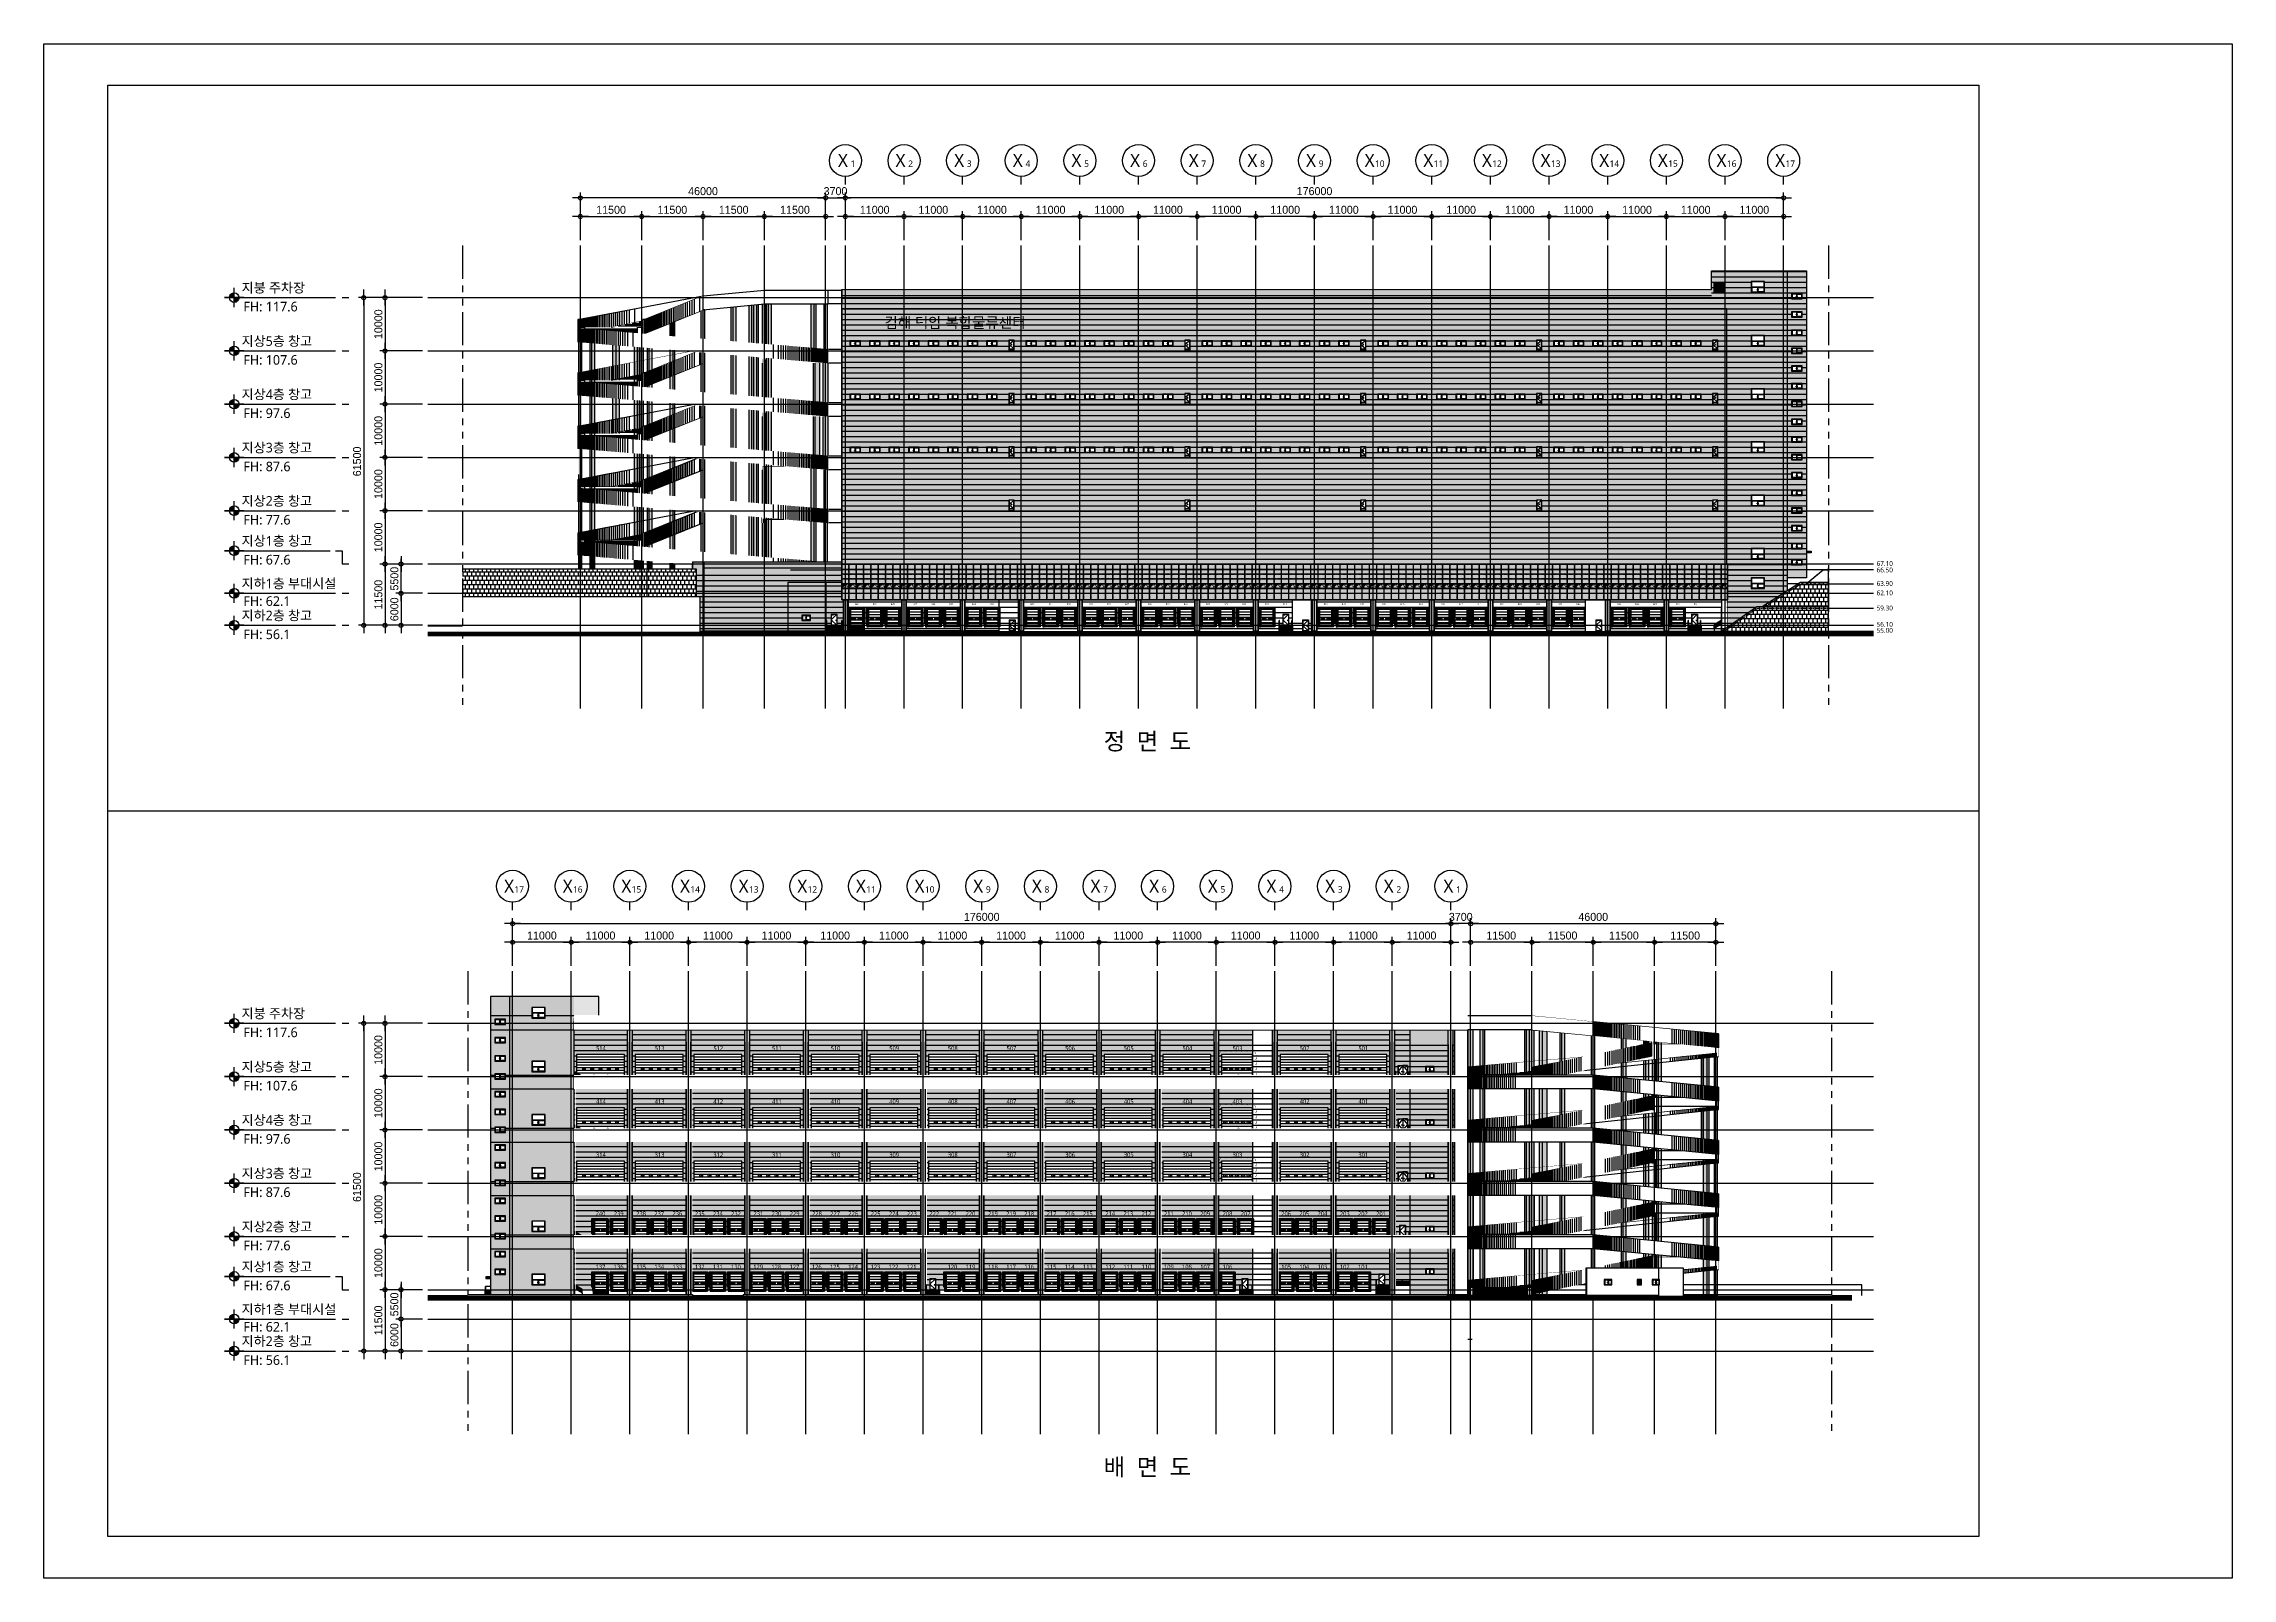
# Model space of a CAD drawing. Header units: millimetres. Extents: x 37653813 to 38677796, y 586285 to 874285.
# Drawn here: x 37653813 to 38064313, y 586285 to 874285 of the extents above; entities that cross this region are included whole.
import ezdxf
from ezdxf.enums import TextEntityAlignment as Align

# ---------------------------------------------------------------- set-up
doc = ezdxf.new("R2010")
doc.units = ezdxf.units.MM
doc.header["$LTSCALE"] = 1000
doc.header["$MEASUREMENT"] = 0
doc.header["$PDSIZE"] = -10
for name, pattern in [('-HID', [2.5, 1.5, -1]), ('CEN', [62, 60, -1, 0, -1]), ('HIDDEN', [2, 1, -1]), ('PHANTOM2', [1.25, 0.625, -0.125, 0.125, -0.125, 0.125, -0.125])]:
    doc.linetypes.add(name, pattern=pattern)
doc.layers.get('0').update_dxf_attribs({"linetype": 'CONTINUOUS'})
doc.layers.get('Defpoints').update_dxf_attribs({"color": 161, "linetype": 'CONTINUOUS'})
for name, color, linetype in [('251', 251, 'CONTINUOUS'), ('cen', 1, 'CONTINUOUS'), ('center(창호)', 1, 'CEN'), ('CON', 2, 'CONTINUOUS'), ('DOOR', 4, 'CONTINUOUS'), ('DOOR-ELE', 252, 'CONTINUOUS'), ('ELE-2', 3, 'CONTINUOUS'), ('ELE-3', 7, 'CONTINUOUS'), ('ELE-4', 6, 'CONTINUOUS'), ('ELE-5', 5, 'CONTINUOUS'), ('ELE2', 3, 'CONTINUOUS'), ('ELE3', 6, 'CONTINUOUS'), ('ELE4', 4, 'CONTINUOUS'), ('ELE9', 9, 'CONTINUOUS'), ('FIN(패널-T75 글라스울)', 6, 'CONTINUOUS'), ('h 252', 252, 'CONTINUOUS'), ('h 253', 253, 'CONTINUOUS'), ('HAT-251', 251, 'CONTINUOUS'), ('HAT-253', 253, 'CONTINUOUS'), ('HAT-BACK', 252, 'CONTINUOUS'), ('hatch', 8, 'CONTINUOUS'), ('LAND-2', 4, 'CONTINUOUS'), ('NDIM', 7, 'CONTINUOUS'), ('OPEN', 1, '-HID'), ('RAMP-ELE2', 4, 'CONTINUOUS'), ('SST 선홈통', 252, 'CONTINUOUS'), ('STAIR', 4, 'CONTINUOUS'), ('SYM', 7, 'CONTINUOUS'), ('SYM(AXIS)', 7, 'CONTINUOUS'), ('TEX', 3, 'CONTINUOUS'), ('TEXT', 3, 'CONTINUOUS'), ('TEXT(AXIS)', 2, 'CONTINUOUS'), ('WAL', 3, 'CONTINUOUS'), ('WID', 4, 'CONTINUOUS'), ('WIN', 4, 'CONTINUOUS'), ('WIN(커튼월)_외부', 4, 'CONTINUOUS'), ('WIN(커튼월_HID)_외부', 252, 'HIDDEN'), ('WIN-G', 252, 'CONTINUOUS'), ('WIN_3(커튼월)_외부', 252, 'HIDDEN'), ('WIPEOUT', 7, 'CONTINUOUS'), ('대지경계선', 4, 'PHANTOM2'), ('먹-(배면캐노피)', 10, 'CONTINUOUS'), ('먹-적색 14', 14, 'CONTINUOUS'), ('먹-적색(가로선) 26', 26, 'CONTINUOUS'), ('먹-흰색 255', 255, 'CONTINUOUS'), ('보행자이동통로 동선', 253, 'CONTINUOUS')]:
    doc.layers.add(name, color=color, linetype=linetype)
doc.layers.add('A 253', color=253, linetype='CONTINUOUS', lineweight=9)
doc.layers.add('A 254', color=254, linetype='CONTINUOUS', lineweight=9)
doc.layers.add('먹-WIN(커튼월)', color=7, linetype='CONTINUOUS', true_color=0xe0f2ff)
doc.styles.add('CGS', font='cgse', dxfattribs={"bigfont": 'cgs'})
doc.styles.add('나눔바른고딕', font='NanumBarunGothic.ttf')
doc.dimstyles.new('NDIM 1200', dxfattribs={"dimscale": 500, "dimtxt": 3, "dimasz": 1, "dimexe": 2, "dimexo": 2, "dimgap": 1, "dimtad": 1, "dimdec": 0, "dimdsep": 46, "dimtxsty": 'CGS', "dimblk": 'DOT0', "dimcen": 1, "dimdle": 8, "dimclrd": 2, "dimclre": 2, "dimclrt": 2, "dimadec": 0, "dimazin": 0, "dimtfac": 1, "dimtdec": 0, "dimtix": 1, "dimtmove": 2, "dimatfit": 3, "dimldrblk": 'DOT0', "dimfxl": 1, "dimtolj": 1, "dimtzin": 0, "dimlwd": -1, "dimlwe": -1, "dimarcsym": 0})
pattern_1 = [(0, (22091, -1e-10), (0, 800), []), (90, (22091, -1e-10), (-400, 800), [800, -800])]

# ---------------------------------------------------------------- blocks, each defined once
blk = doc.blocks.new('DOT0')
blk.add_line((-3, 0), (3, 0))
at = {"color": 6}
blk.add_circle((0, 0), 0.75, dxfattribs=at)
blk = doc.blocks.new('*D145')
at = {"layer": 'Defpoints', "color": 0, "ltscale": 0.4, "transparency": 16777216}
for p in [(37917751, 709153), (37741751, 700227), (37917751, 700227)]:
    blk.add_point(p, dxfattribs=at)
at = {"layer": 'NDIM', "ltscale": 0.4, "transparency": 16777216}
for p, q in [((37741751, 701227), (37741751, 710153)), ((37742251, 709153), (37917251, 709153)), ((37917751, 701227), (37917751, 710153))]:
    blk.add_line(p, q, dxfattribs=at)
at = {"layer": 'NDIM', "ltscale": 0.4, "transparency": 16777216, "xscale": 500, "yscale": 500, "zscale": 500, "rotation": 180}
blk.add_blockref('DOT0', (37741751, 709153), dxfattribs=at)
at = {"layer": 'NDIM', "ltscale": 0.4, "transparency": 16777216, "xscale": 500, "yscale": 500, "zscale": 500}
blk.add_blockref('DOT0', (37917751, 709153), dxfattribs=at)
at = {"layer": 'NDIM', "ltscale": 0.4, "transparency": 16777216, "insert": (37829751, 710403), "char_height": 1500, "attachment_point": 5, "style": 'CGS'}
blk.add_mtext('\\A1;176000', dxfattribs=at)
blk = doc.blocks.new('*D146')
at = {"layer": 'Defpoints', "color": 0, "ltscale": 0.4, "transparency": 16777216}
for p in [(37741751, 705653), (37741751, 700227), (37752751, 700227)]:
    blk.add_point(p, dxfattribs=at)
at = {"layer": 'NDIM', "ltscale": 0.4, "transparency": 16777216}
for p, q in [((37741751, 701227), (37741751, 706653)), ((37752751, 701227), (37752751, 706653)), ((37752251, 705653), (37742251, 705653))]:
    blk.add_line(p, q, dxfattribs=at)
at = {"layer": 'NDIM', "ltscale": 0.4, "transparency": 16777216, "xscale": 500, "yscale": 500, "zscale": 500, "rotation": 180}
blk.add_blockref('DOT0', (37741751, 705653), dxfattribs=at)
at = {"layer": 'NDIM', "ltscale": 0.4, "transparency": 16777216, "xscale": 500, "yscale": 500, "zscale": 500}
blk.add_blockref('DOT0', (37752751, 705653), dxfattribs=at)
at = {"layer": 'NDIM', "ltscale": 0.4, "transparency": 16777216, "insert": (37747251, 706903), "char_height": 1500, "attachment_point": 5, "style": 'CGS'}
blk.add_mtext('\\A1;11000', dxfattribs=at)
blk = doc.blocks.new('*D147')
at = {"layer": 'Defpoints', "color": 0, "ltscale": 0.4, "transparency": 16777216}
for p in [(37752751, 705653), (37752751, 700227), (37763751, 700227)]:
    blk.add_point(p, dxfattribs=at)
at = {"layer": 'NDIM', "ltscale": 0.4, "transparency": 16777216}
for p, q in [((37752751, 701227), (37752751, 706653)), ((37763751, 701227), (37763751, 706653)), ((37763251, 705653), (37753251, 705653))]:
    blk.add_line(p, q, dxfattribs=at)
at = {"layer": 'NDIM', "ltscale": 0.4, "transparency": 16777216, "xscale": 500, "yscale": 500, "zscale": 500, "rotation": 180}
blk.add_blockref('DOT0', (37752751, 705653), dxfattribs=at)
at = {"layer": 'NDIM', "ltscale": 0.4, "transparency": 16777216, "xscale": 500, "yscale": 500, "zscale": 500}
blk.add_blockref('DOT0', (37763751, 705653), dxfattribs=at)
at = {"layer": 'NDIM', "ltscale": 0.4, "transparency": 16777216, "insert": (37758251, 706903), "char_height": 1500, "attachment_point": 5, "style": 'CGS'}
blk.add_mtext('\\A1;11000', dxfattribs=at)
blk = doc.blocks.new('*D148')
at = {"layer": 'Defpoints', "color": 0, "ltscale": 0.4, "transparency": 16777216}
for p in [(37763751, 705653), (37763751, 700227), (37774751, 700227)]:
    blk.add_point(p, dxfattribs=at)
at = {"layer": 'NDIM', "ltscale": 0.4, "transparency": 16777216}
for p, q in [((37763751, 701227), (37763751, 706653)), ((37774751, 701227), (37774751, 706653)), ((37774251, 705653), (37764251, 705653))]:
    blk.add_line(p, q, dxfattribs=at)
at = {"layer": 'NDIM', "ltscale": 0.4, "transparency": 16777216, "xscale": 500, "yscale": 500, "zscale": 500, "rotation": 180}
blk.add_blockref('DOT0', (37763751, 705653), dxfattribs=at)
at = {"layer": 'NDIM', "ltscale": 0.4, "transparency": 16777216, "xscale": 500, "yscale": 500, "zscale": 500}
blk.add_blockref('DOT0', (37774751, 705653), dxfattribs=at)
at = {"layer": 'NDIM', "ltscale": 0.4, "transparency": 16777216, "insert": (37769251, 706903), "char_height": 1500, "attachment_point": 5, "style": 'CGS'}
blk.add_mtext('\\A1;11000', dxfattribs=at)
blk = doc.blocks.new('*D149')
at = {"layer": 'Defpoints', "color": 0, "ltscale": 0.4, "transparency": 16777216}
for p in [(37774751, 705653), (37774751, 700227), (37785751, 700227)]:
    blk.add_point(p, dxfattribs=at)
at = {"layer": 'NDIM', "ltscale": 0.4, "transparency": 16777216}
for p, q in [((37774751, 701227), (37774751, 706653)), ((37785751, 701227), (37785751, 706653)), ((37785251, 705653), (37775251, 705653))]:
    blk.add_line(p, q, dxfattribs=at)
at = {"layer": 'NDIM', "ltscale": 0.4, "transparency": 16777216, "xscale": 500, "yscale": 500, "zscale": 500, "rotation": 180}
blk.add_blockref('DOT0', (37774751, 705653), dxfattribs=at)
at = {"layer": 'NDIM', "ltscale": 0.4, "transparency": 16777216, "xscale": 500, "yscale": 500, "zscale": 500}
blk.add_blockref('DOT0', (37785751, 705653), dxfattribs=at)
at = {"layer": 'NDIM', "ltscale": 0.4, "transparency": 16777216, "insert": (37780251, 706903), "char_height": 1500, "attachment_point": 5, "style": 'CGS'}
blk.add_mtext('\\A1;11000', dxfattribs=at)
blk = doc.blocks.new('*D150')
at = {"layer": 'Defpoints', "color": 0, "ltscale": 0.4, "transparency": 16777216}
for p in [(37785751, 705653), (37785751, 700227), (37796751, 700227)]:
    blk.add_point(p, dxfattribs=at)
at = {"layer": 'NDIM', "ltscale": 0.4, "transparency": 16777216}
for p, q in [((37785751, 701227), (37785751, 706653)), ((37796751, 701227), (37796751, 706653)), ((37796251, 705653), (37786251, 705653))]:
    blk.add_line(p, q, dxfattribs=at)
at = {"layer": 'NDIM', "ltscale": 0.4, "transparency": 16777216, "xscale": 500, "yscale": 500, "zscale": 500, "rotation": 180}
blk.add_blockref('DOT0', (37785751, 705653), dxfattribs=at)
at = {"layer": 'NDIM', "ltscale": 0.4, "transparency": 16777216, "xscale": 500, "yscale": 500, "zscale": 500}
blk.add_blockref('DOT0', (37796751, 705653), dxfattribs=at)
at = {"layer": 'NDIM', "ltscale": 0.4, "transparency": 16777216, "insert": (37791251, 706903), "char_height": 1500, "attachment_point": 5, "style": 'CGS'}
blk.add_mtext('\\A1;11000', dxfattribs=at)
blk = doc.blocks.new('*D151')
at = {"layer": 'Defpoints', "color": 0, "ltscale": 0.4, "transparency": 16777216}
for p in [(37862751, 705653), (37851751, 700227), (37862751, 700227)]:
    blk.add_point(p, dxfattribs=at)
at = {"layer": 'NDIM', "ltscale": 0.4, "transparency": 16777216}
for p, q in [((37851751, 701227), (37851751, 706653)), ((37862751, 701227), (37862751, 706653)), ((37852251, 705653), (37862251, 705653))]:
    blk.add_line(p, q, dxfattribs=at)
at = {"layer": 'NDIM', "ltscale": 0.4, "transparency": 16777216, "xscale": 500, "yscale": 500, "zscale": 500, "rotation": 180}
blk.add_blockref('DOT0', (37851751, 705653), dxfattribs=at)
at = {"layer": 'NDIM', "ltscale": 0.4, "transparency": 16777216, "xscale": 500, "yscale": 500, "zscale": 500}
blk.add_blockref('DOT0', (37862751, 705653), dxfattribs=at)
at = {"layer": 'NDIM', "ltscale": 0.4, "transparency": 16777216, "insert": (37857251, 706903), "char_height": 1500, "attachment_point": 5, "style": 'CGS'}
blk.add_mtext('\\A1;11000', dxfattribs=at)
blk = doc.blocks.new('*D152')
at = {"layer": 'Defpoints', "color": 0, "ltscale": 0.4, "transparency": 16777216}
for p in [(37851751, 705653), (37840751, 700227), (37851751, 700227)]:
    blk.add_point(p, dxfattribs=at)
at = {"layer": 'NDIM', "ltscale": 0.4, "transparency": 16777216}
for p, q in [((37840751, 701227), (37840751, 706653)), ((37851751, 701227), (37851751, 706653)), ((37841251, 705653), (37851251, 705653))]:
    blk.add_line(p, q, dxfattribs=at)
at = {"layer": 'NDIM', "ltscale": 0.4, "transparency": 16777216, "xscale": 500, "yscale": 500, "zscale": 500, "rotation": 180}
blk.add_blockref('DOT0', (37840751, 705653), dxfattribs=at)
at = {"layer": 'NDIM', "ltscale": 0.4, "transparency": 16777216, "xscale": 500, "yscale": 500, "zscale": 500}
blk.add_blockref('DOT0', (37851751, 705653), dxfattribs=at)
at = {"layer": 'NDIM', "ltscale": 0.4, "transparency": 16777216, "insert": (37846251, 706903), "char_height": 1500, "attachment_point": 5, "style": 'CGS'}
blk.add_mtext('\\A1;11000', dxfattribs=at)
blk = doc.blocks.new('*D153')
at = {"layer": 'Defpoints', "color": 0, "ltscale": 0.4, "transparency": 16777216}
for p in [(37840751, 705653), (37829751, 700227), (37840751, 700227)]:
    blk.add_point(p, dxfattribs=at)
at = {"layer": 'NDIM', "ltscale": 0.4, "transparency": 16777216}
for p, q in [((37829751, 701227), (37829751, 706653)), ((37840751, 701227), (37840751, 706653)), ((37830251, 705653), (37840251, 705653))]:
    blk.add_line(p, q, dxfattribs=at)
at = {"layer": 'NDIM', "ltscale": 0.4, "transparency": 16777216, "xscale": 500, "yscale": 500, "zscale": 500, "rotation": 180}
blk.add_blockref('DOT0', (37829751, 705653), dxfattribs=at)
at = {"layer": 'NDIM', "ltscale": 0.4, "transparency": 16777216, "xscale": 500, "yscale": 500, "zscale": 500}
blk.add_blockref('DOT0', (37840751, 705653), dxfattribs=at)
at = {"layer": 'NDIM', "ltscale": 0.4, "transparency": 16777216, "insert": (37835251, 706903), "char_height": 1500, "attachment_point": 5, "style": 'CGS'}
blk.add_mtext('\\A1;11000', dxfattribs=at)
blk = doc.blocks.new('*D154')
at = {"layer": 'Defpoints', "color": 0, "ltscale": 0.4, "transparency": 16777216}
for p in [(37829751, 705653), (37818751, 700227), (37829751, 700227)]:
    blk.add_point(p, dxfattribs=at)
at = {"layer": 'NDIM', "ltscale": 0.4, "transparency": 16777216}
for p, q in [((37818751, 701227), (37818751, 706653)), ((37829751, 701227), (37829751, 706653)), ((37819251, 705653), (37829251, 705653))]:
    blk.add_line(p, q, dxfattribs=at)
at = {"layer": 'NDIM', "ltscale": 0.4, "transparency": 16777216, "xscale": 500, "yscale": 500, "zscale": 500, "rotation": 180}
blk.add_blockref('DOT0', (37818751, 705653), dxfattribs=at)
at = {"layer": 'NDIM', "ltscale": 0.4, "transparency": 16777216, "xscale": 500, "yscale": 500, "zscale": 500}
blk.add_blockref('DOT0', (37829751, 705653), dxfattribs=at)
at = {"layer": 'NDIM', "ltscale": 0.4, "transparency": 16777216, "insert": (37824251, 706903), "char_height": 1500, "attachment_point": 5, "style": 'CGS'}
blk.add_mtext('\\A1;11000', dxfattribs=at)
blk = doc.blocks.new('*D155')
at = {"layer": 'Defpoints', "color": 0, "ltscale": 0.4, "transparency": 16777216}
for p in [(37818751, 705653), (37807751, 700227), (37818751, 700227)]:
    blk.add_point(p, dxfattribs=at)
at = {"layer": 'NDIM', "ltscale": 0.4, "transparency": 16777216}
for p, q in [((37807751, 701227), (37807751, 706653)), ((37818751, 701227), (37818751, 706653)), ((37808251, 705653), (37818251, 705653))]:
    blk.add_line(p, q, dxfattribs=at)
at = {"layer": 'NDIM', "ltscale": 0.4, "transparency": 16777216, "xscale": 500, "yscale": 500, "zscale": 500, "rotation": 180}
blk.add_blockref('DOT0', (37807751, 705653), dxfattribs=at)
at = {"layer": 'NDIM', "ltscale": 0.4, "transparency": 16777216, "xscale": 500, "yscale": 500, "zscale": 500}
blk.add_blockref('DOT0', (37818751, 705653), dxfattribs=at)
at = {"layer": 'NDIM', "ltscale": 0.4, "transparency": 16777216, "insert": (37813251, 706903), "char_height": 1500, "attachment_point": 5, "style": 'CGS'}
blk.add_mtext('\\A1;11000', dxfattribs=at)
blk = doc.blocks.new('*D156')
at = {"layer": 'Defpoints', "color": 0, "ltscale": 0.4, "transparency": 16777216}
for p in [(37807751, 705653), (37796751, 700227), (37807751, 700227)]:
    blk.add_point(p, dxfattribs=at)
at = {"layer": 'NDIM', "ltscale": 0.4, "transparency": 16777216}
for p, q in [((37796751, 701227), (37796751, 706653)), ((37807751, 701227), (37807751, 706653)), ((37797251, 705653), (37807251, 705653))]:
    blk.add_line(p, q, dxfattribs=at)
at = {"layer": 'NDIM', "ltscale": 0.4, "transparency": 16777216, "xscale": 500, "yscale": 500, "zscale": 500, "rotation": 180}
blk.add_blockref('DOT0', (37796751, 705653), dxfattribs=at)
at = {"layer": 'NDIM', "ltscale": 0.4, "transparency": 16777216, "xscale": 500, "yscale": 500, "zscale": 500}
blk.add_blockref('DOT0', (37807751, 705653), dxfattribs=at)
at = {"layer": 'NDIM', "ltscale": 0.4, "transparency": 16777216, "insert": (37802251, 706903), "char_height": 1500, "attachment_point": 5, "style": 'CGS'}
blk.add_mtext('\\A1;11000', dxfattribs=at)
blk = doc.blocks.new('*D157')
at = {"layer": 'Defpoints', "color": 0, "ltscale": 0.4, "transparency": 16777216}
for p in [(37862751, 705653), (37862751, 700227), (37873751, 700227)]:
    blk.add_point(p, dxfattribs=at)
at = {"layer": 'NDIM', "ltscale": 0.4, "transparency": 16777216}
for p, q in [((37862751, 701227), (37862751, 706653)), ((37873751, 701227), (37873751, 706653)), ((37873251, 705653), (37863251, 705653))]:
    blk.add_line(p, q, dxfattribs=at)
at = {"layer": 'NDIM', "ltscale": 0.4, "transparency": 16777216, "xscale": 500, "yscale": 500, "zscale": 500, "rotation": 180}
blk.add_blockref('DOT0', (37862751, 705653), dxfattribs=at)
at = {"layer": 'NDIM', "ltscale": 0.4, "transparency": 16777216, "xscale": 500, "yscale": 500, "zscale": 500}
blk.add_blockref('DOT0', (37873751, 705653), dxfattribs=at)
at = {"layer": 'NDIM', "ltscale": 0.4, "transparency": 16777216, "insert": (37868251, 706903), "char_height": 1500, "attachment_point": 5, "style": 'CGS'}
blk.add_mtext('\\A1;11000', dxfattribs=at)
blk = doc.blocks.new('*D158')
at = {"layer": 'Defpoints', "color": 0, "ltscale": 0.4, "transparency": 16777216}
for p in [(37873751, 705653), (37873751, 700227), (37884751, 700227)]:
    blk.add_point(p, dxfattribs=at)
at = {"layer": 'NDIM', "ltscale": 0.4, "transparency": 16777216}
for p, q in [((37873751, 701227), (37873751, 706653)), ((37884751, 701227), (37884751, 706653)), ((37884251, 705653), (37874251, 705653))]:
    blk.add_line(p, q, dxfattribs=at)
at = {"layer": 'NDIM', "ltscale": 0.4, "transparency": 16777216, "xscale": 500, "yscale": 500, "zscale": 500, "rotation": 180}
blk.add_blockref('DOT0', (37873751, 705653), dxfattribs=at)
at = {"layer": 'NDIM', "ltscale": 0.4, "transparency": 16777216, "xscale": 500, "yscale": 500, "zscale": 500}
blk.add_blockref('DOT0', (37884751, 705653), dxfattribs=at)
at = {"layer": 'NDIM', "ltscale": 0.4, "transparency": 16777216, "insert": (37879251, 706903), "char_height": 1500, "attachment_point": 5, "style": 'CGS'}
blk.add_mtext('\\A1;11000', dxfattribs=at)
blk = doc.blocks.new('*D159')
at = {"layer": 'Defpoints', "color": 0, "ltscale": 0.4, "transparency": 16777216}
for p in [(37884751, 705653), (37884751, 700227), (37895751, 700227)]:
    blk.add_point(p, dxfattribs=at)
at = {"layer": 'NDIM', "ltscale": 0.4, "transparency": 16777216}
for p, q in [((37884751, 701227), (37884751, 706653)), ((37895751, 701227), (37895751, 706653)), ((37895251, 705653), (37885251, 705653))]:
    blk.add_line(p, q, dxfattribs=at)
at = {"layer": 'NDIM', "ltscale": 0.4, "transparency": 16777216, "xscale": 500, "yscale": 500, "zscale": 500, "rotation": 180}
blk.add_blockref('DOT0', (37884751, 705653), dxfattribs=at)
at = {"layer": 'NDIM', "ltscale": 0.4, "transparency": 16777216, "xscale": 500, "yscale": 500, "zscale": 500}
blk.add_blockref('DOT0', (37895751, 705653), dxfattribs=at)
at = {"layer": 'NDIM', "ltscale": 0.4, "transparency": 16777216, "insert": (37890251, 706903), "char_height": 1500, "attachment_point": 5, "style": 'CGS'}
blk.add_mtext('\\A1;11000', dxfattribs=at)
blk = doc.blocks.new('*D160')
at = {"layer": 'Defpoints', "color": 0, "ltscale": 0.4, "transparency": 16777216}
for p in [(37895751, 705653), (37895751, 700227), (37906751, 700227)]:
    blk.add_point(p, dxfattribs=at)
at = {"layer": 'NDIM', "ltscale": 0.4, "transparency": 16777216}
for p, q in [((37895751, 701227), (37895751, 706653)), ((37906751, 701227), (37906751, 706653)), ((37906251, 705653), (37896251, 705653))]:
    blk.add_line(p, q, dxfattribs=at)
at = {"layer": 'NDIM', "ltscale": 0.4, "transparency": 16777216, "xscale": 500, "yscale": 500, "zscale": 500, "rotation": 180}
blk.add_blockref('DOT0', (37895751, 705653), dxfattribs=at)
at = {"layer": 'NDIM', "ltscale": 0.4, "transparency": 16777216, "xscale": 500, "yscale": 500, "zscale": 500}
blk.add_blockref('DOT0', (37906751, 705653), dxfattribs=at)
at = {"layer": 'NDIM', "ltscale": 0.4, "transparency": 16777216, "insert": (37901251, 706903), "char_height": 1500, "attachment_point": 5, "style": 'CGS'}
blk.add_mtext('\\A1;11000', dxfattribs=at)
blk = doc.blocks.new('*D161')
at = {"layer": 'Defpoints', "color": 0, "ltscale": 0.4, "transparency": 16777216}
for p in [(37906751, 705653), (37906751, 700227), (37917751, 700227)]:
    blk.add_point(p, dxfattribs=at)
at = {"layer": 'NDIM', "ltscale": 0.4, "transparency": 16777216}
for p, q in [((37906751, 701227), (37906751, 706653)), ((37917751, 701227), (37917751, 706653)), ((37917251, 705653), (37907251, 705653))]:
    blk.add_line(p, q, dxfattribs=at)
at = {"layer": 'NDIM', "ltscale": 0.4, "transparency": 16777216, "xscale": 500, "yscale": 500, "zscale": 500, "rotation": 180}
blk.add_blockref('DOT0', (37906751, 705653), dxfattribs=at)
at = {"layer": 'NDIM', "ltscale": 0.4, "transparency": 16777216, "xscale": 500, "yscale": 500, "zscale": 500}
blk.add_blockref('DOT0', (37917751, 705653), dxfattribs=at)
at = {"layer": 'NDIM', "ltscale": 0.4, "transparency": 16777216, "insert": (37912251, 706903), "char_height": 1500, "attachment_point": 5, "style": 'CGS'}
blk.add_mtext('\\A1;11000', dxfattribs=at)
blk = doc.blocks.new('*D162')
at = {"layer": 'Defpoints', "color": 0, "ltscale": 0.4, "transparency": 16777216}
for p in [(37917751, 709153), (37917751, 700227), (37921451, 700227)]:
    blk.add_point(p, dxfattribs=at)
at = {"layer": 'NDIM', "ltscale": 0.4, "transparency": 16777216}
for p, q in [((37917251, 709153), (37916751, 709153)), ((37917751, 701227), (37917751, 710153)), ((37921451, 709153), (37917751, 709153)), ((37921451, 701227), (37921451, 710153)), ((37921951, 709153), (37922451, 709153))]:
    blk.add_line(p, q, dxfattribs=at)
at = {"layer": 'NDIM', "ltscale": 0.4, "transparency": 16777216, "xscale": 500, "yscale": 500, "zscale": 500}
blk.add_blockref('DOT0', (37917751, 709153), dxfattribs=at)
at = {"layer": 'NDIM', "ltscale": 0.4, "transparency": 16777216, "xscale": 500, "yscale": 500, "zscale": 500, "rotation": 180}
blk.add_blockref('DOT0', (37921451, 709153), dxfattribs=at)
at = {"layer": 'NDIM', "ltscale": 0.4, "transparency": 16777216, "insert": (37919601, 710403), "char_height": 1500, "attachment_point": 5, "style": 'CGS'}
blk.add_mtext('\\A1;3700', dxfattribs=at)
blk = doc.blocks.new('*D163')
at = {"layer": 'Defpoints', "color": 0, "ltscale": 0.4, "transparency": 16777216}
for p in [(37967451, 709153), (37921451, 700227), (37967451, 700227)]:
    blk.add_point(p, dxfattribs=at)
at = {"layer": 'NDIM', "ltscale": 0.4, "transparency": 16777216}
for p, q in [((37921451, 701227), (37921451, 710153)), ((37921951, 709153), (37966951, 709153)), ((37967451, 701227), (37967451, 710153))]:
    blk.add_line(p, q, dxfattribs=at)
at = {"layer": 'NDIM', "ltscale": 0.4, "transparency": 16777216, "xscale": 500, "yscale": 500, "zscale": 500, "rotation": 180}
blk.add_blockref('DOT0', (37921451, 709153), dxfattribs=at)
at = {"layer": 'NDIM', "ltscale": 0.4, "transparency": 16777216, "xscale": 500, "yscale": 500, "zscale": 500}
blk.add_blockref('DOT0', (37967451, 709153), dxfattribs=at)
at = {"layer": 'NDIM', "ltscale": 0.4, "transparency": 16777216, "insert": (37944451, 710403), "char_height": 1500, "attachment_point": 5, "style": 'CGS'}
blk.add_mtext('\\A1;46000', dxfattribs=at)
blk = doc.blocks.new('*D164')
at = {"layer": 'Defpoints', "color": 0, "ltscale": 0.4, "transparency": 16777216}
for p in [(37921451, 705653), (37921451, 700227), (37932951, 700227)]:
    blk.add_point(p, dxfattribs=at)
at = {"layer": 'NDIM', "ltscale": 0.4, "transparency": 16777216}
for p, q in [((37921451, 701227), (37921451, 706653)), ((37932951, 701227), (37932951, 706653)), ((37932451, 705653), (37921951, 705653))]:
    blk.add_line(p, q, dxfattribs=at)
at = {"layer": 'NDIM', "ltscale": 0.4, "transparency": 16777216, "xscale": 500, "yscale": 500, "zscale": 500, "rotation": 180}
blk.add_blockref('DOT0', (37921451, 705653), dxfattribs=at)
at = {"layer": 'NDIM', "ltscale": 0.4, "transparency": 16777216, "xscale": 500, "yscale": 500, "zscale": 500}
blk.add_blockref('DOT0', (37932951, 705653), dxfattribs=at)
at = {"layer": 'NDIM', "ltscale": 0.4, "transparency": 16777216, "insert": (37927201, 706903), "char_height": 1500, "attachment_point": 5, "style": 'CGS'}
blk.add_mtext('\\A1;11500', dxfattribs=at)
blk = doc.blocks.new('*D165')
at = {"layer": 'Defpoints', "color": 0, "ltscale": 0.4, "transparency": 16777216}
for p in [(37932951, 705653), (37932951, 700227), (37944451, 700227)]:
    blk.add_point(p, dxfattribs=at)
at = {"layer": 'NDIM', "ltscale": 0.4, "transparency": 16777216}
for p, q in [((37932951, 701227), (37932951, 706653)), ((37944451, 701227), (37944451, 706653)), ((37943951, 705653), (37933451, 705653))]:
    blk.add_line(p, q, dxfattribs=at)
at = {"layer": 'NDIM', "ltscale": 0.4, "transparency": 16777216, "xscale": 500, "yscale": 500, "zscale": 500, "rotation": 180}
blk.add_blockref('DOT0', (37932951, 705653), dxfattribs=at)
at = {"layer": 'NDIM', "ltscale": 0.4, "transparency": 16777216, "xscale": 500, "yscale": 500, "zscale": 500}
blk.add_blockref('DOT0', (37944451, 705653), dxfattribs=at)
at = {"layer": 'NDIM', "ltscale": 0.4, "transparency": 16777216, "insert": (37938701, 706903), "char_height": 1500, "attachment_point": 5, "style": 'CGS'}
blk.add_mtext('\\A1;11500', dxfattribs=at)
blk = doc.blocks.new('*D166')
at = {"layer": 'Defpoints', "color": 0, "ltscale": 0.4, "transparency": 16777216}
for p in [(37944451, 705653), (37944451, 700227), (37955951, 700227)]:
    blk.add_point(p, dxfattribs=at)
at = {"layer": 'NDIM', "ltscale": 0.4, "transparency": 16777216}
for p, q in [((37944451, 701227), (37944451, 706653)), ((37955951, 701227), (37955951, 706653)), ((37955451, 705653), (37944951, 705653))]:
    blk.add_line(p, q, dxfattribs=at)
at = {"layer": 'NDIM', "ltscale": 0.4, "transparency": 16777216, "xscale": 500, "yscale": 500, "zscale": 500, "rotation": 180}
blk.add_blockref('DOT0', (37944451, 705653), dxfattribs=at)
at = {"layer": 'NDIM', "ltscale": 0.4, "transparency": 16777216, "xscale": 500, "yscale": 500, "zscale": 500}
blk.add_blockref('DOT0', (37955951, 705653), dxfattribs=at)
at = {"layer": 'NDIM', "ltscale": 0.4, "transparency": 16777216, "insert": (37950201, 706903), "char_height": 1500, "attachment_point": 5, "style": 'CGS'}
blk.add_mtext('\\A1;11500', dxfattribs=at)
blk = doc.blocks.new('*D167')
at = {"layer": 'Defpoints', "color": 0, "ltscale": 0.4, "transparency": 16777216}
for p in [(37955951, 705653), (37955951, 700227), (37967451, 700227)]:
    blk.add_point(p, dxfattribs=at)
at = {"layer": 'NDIM', "ltscale": 0.4, "transparency": 16777216}
for p, q in [((37955951, 701227), (37955951, 706653)), ((37967451, 701227), (37967451, 706653)), ((37966951, 705653), (37956451, 705653))]:
    blk.add_line(p, q, dxfattribs=at)
at = {"layer": 'NDIM', "ltscale": 0.4, "transparency": 16777216, "xscale": 500, "yscale": 500, "zscale": 500, "rotation": 180}
blk.add_blockref('DOT0', (37955951, 705653), dxfattribs=at)
at = {"layer": 'NDIM', "ltscale": 0.4, "transparency": 16777216, "xscale": 500, "yscale": 500, "zscale": 500}
blk.add_blockref('DOT0', (37967451, 705653), dxfattribs=at)
at = {"layer": 'NDIM', "ltscale": 0.4, "transparency": 16777216, "insert": (37961701, 706903), "char_height": 1500, "attachment_point": 5, "style": 'CGS'}
blk.add_mtext('\\A1;11500', dxfattribs=at)
blk = doc.blocks.new('A$C2F20087E')
at = {"layer": 'SYM(AXIS)'}
blk.add_line((600, 0), (600, 300), dxfattribs=at)
blk.add_circle((600, 900), 600, dxfattribs=at)
blk = doc.blocks.new('저온 OVERHEAD DOOR')
blk.add_wipeout([(2600, 3382), (-465, 3382), (-465, 3230), (-300, 3230), (-300, -250), (2600, -250)]).dxf.layer = 'ELE-5'
at = {"ltscale": 2}
for points in [[(-100, 3230), (-200, 3230), (-200, 0), (-100, 0)], [(2500, 3230), (2400, 3230), (2400, 0), (2500, 0)]]:
    blk.add_hatch(color=256, dxfattribs=at).paths.add_polyline_path(points)
for p, q in [((-465, 3382), (2600, 3382)), ((-465, 482), (-465, 3382)), ((-465, 3230), (2600, 3230)), ((-315, 482), (-465, 482)), ((-445, 553), (-445, 953)), ((-445, 953), (-325, 953)), ((-445, 641), (-325, 641)), ((-445, 553), (-325, 553)), ((-425, 565), (-425, 574)), ((-355, 581), (-415, 581)), ((-415, 565), (-415, 574)), ((-390, 937), (-390, 928)), ((-385, 581), (-385, 641)), ((-380, 937), (-380, 928)), ((-355, 565), (-355, 574)), ((-345, 565), (-345, 574)), ((-325, 553), (-325, 953)), ((-315, 482), (-315, 3230)), ((-300, 0), (-300, -270)), ((-300, 0), (-50, 0)), ((-290, 0), (-290, -270)), ((-280, 0), (-280, -270)), ((-270, 0), (-270, -270)), ((-260, 0), (-260, -270)), ((-250, 0), (-250, -270)), ((-240, 0), (-240, -270)), ((-230, 0), (-230, -270)), ((-220, 0), (-220, -270)), ((-210, 0), (-210, -270)), ((-200, 0), (-200, -270)), ((-190, 0), (-190, -270)), ((-180, 0), (-180, -270)), ((-170, 0), (-170, -270)), ((-160, 0), (-160, -270)), ((-150, 0), (-150, -270)), ((-140, 0), (-140, -270)), ((-130, 0), (-130, -270)), ((-120, 0), (-120, -270)), ((-110, 0), (-110, -270)), ((-100, 0), (-100, -270)), ((-90, 0), (-90, -270)), ((-80, 0), (-80, -270)), ((-70, 0), (-70, -270)), ((-60, 0), (-60, -270)), ((-50, 0), (-50, -270)), ((272, 1325), (272, 1175)), ((297, 1325), (297, 1175)), ((352, 1405), (862, 1405)), ((352, 1405), (862, 1405)), ((352, 1380), (862, 1380)), ((352, 1380), (862, 1380)), ((352, 1120), (862, 1120)), ((352, 1095), (862, 1095)), ((471, 1339), (357, 1230)), ((441, 1329), (368, 1260)), ((444, 1289), (409, 1253)), ((917, 1325), (917, 1175)), ((942, 1325), (942, 1175)), ((1358, 1325), (1358, 1175)), ((1383, 1325), (1383, 1175)), ((1948, 1405), (1438, 1405)), ((1948, 1405), (1438, 1405)), ((1948, 1380), (1438, 1380)), ((1948, 1380), (1438, 1380)), ((1948, 1120), (1438, 1120)), ((1948, 1095), (1438, 1095)), ((1558, 1339), (1444, 1230)), ((1528, 1329), (1455, 1260)), ((1531, 1289), (1496, 1253)), ((2003, 1325), (2003, 1175)), ((2028, 1325), (2028, 1175)), ((2600, 0), (2350, 0)), ((2350, 0), (2350, -270)), ((2360, 0), (2360, -270)), ((2370, 0), (2370, -270)), ((2380, 0), (2380, -270)), ((2390, 0), (2390, -270)), ((2400, 0), (2400, -270)), ((2410, 0), (2410, -270)), ((2420, 0), (2420, -270)), ((2430, 0), (2430, -270)), ((2440, 0), (2440, -270)), ((2450, 0), (2450, -270)), ((2460, 0), (2460, -270)), ((2470, 0), (2470, -270)), ((2480, 0), (2480, -270)), ((2490, 0), (2490, -270)), ((2500, 0), (2500, -270)), ((2510, 0), (2510, -270)), ((2520, 0), (2520, -270)), ((2530, 0), (2530, -270)), ((2540, 0), (2540, -270)), ((2550, 0), (2550, -270)), ((2560, 0), (2560, -270)), ((2570, 0), (2570, -270)), ((2580, 0), (2580, -270)), ((2590, 0), (2590, -270)), ((2600, 3230), (2600, 3382)), ((2600, 0), (2600, -270)), ((-329, -42), (-330, -43)), ((-330, -43), (-330, -59)), ((-330, -59), (-329, -60)), ((-329, -210), (-330, -211)), ((-330, -211), (-330, -227)), ((-330, -227), (-329, -228)), ((-329, -42), (-317, -42)), ((-329, -60), (-317, -60)), ((-329, -210), (-317, -210)), ((-329, -228), (-317, -228)), ((-317, -40), (-317, -62)), ((-306, -40), (-317, -40)), ((-317, -42), (-44, -42)), ((-317, -60), (-44, -60)), ((-306, -62), (-317, -62)), ((-317, -208), (-317, -230)), ((-306, -208), (-317, -208)), ((-317, -210), (-44, -210)), ((-317, -228), (-44, -228)), ((-306, -230), (-317, -230)), ((-306, -15), (-300, -15)), ((-306, -15), (-306, -255)), ((-306, -25), (-296, -15)), ((-306, -25), (-306, -245)), ((-296, -255), (-306, -245)), ((-306, -255), (-300, -255)), ((-300, -15), (-300, -255)), ((-300, -245), (-300, -270)), ((-300, -270), (-50, -270)), ((-231, -15), (-296, -15)), ((-231, -255), (-296, -255)), ((-231, -255), (-231, -15)), ((-119, -25), (-109, -15)), ((-119, -25), (-119, -245)), ((-109, -255), (-119, -245)), ((-50, -15), (-109, -15)), ((-50, -255), (-109, -255)), ((-50, -15), (-44, -15)), ((-50, -15), (-50, -255)), ((-50, -245), (-50, -270)), ((-50, -255), (-44, -255)), ((-44, -15), (-44, -255)), ((-37, -40), (-44, -40)), ((-37, -62), (-44, -62)), ((-37, -208), (-44, -208)), ((-37, -230), (-44, -230)), ((-37, -40), (-37, -62)), ((-37, -208), (-37, -230)), ((2337, -40), (2337, -62)), ((2337, -40), (2344, -40)), ((2337, -62), (2344, -62)), ((2337, -208), (2337, -230)), ((2337, -208), (2344, -208)), ((2337, -230), (2344, -230)), ((2350, -15), (2344, -15)), ((2344, -15), (2344, -255)), ((2617, -42), (2344, -42)), ((2617, -60), (2344, -60)), ((2617, -210), (2344, -210)), ((2617, -228), (2344, -228)), ((2350, -255), (2344, -255)), ((2350, -15), (2409, -15)), ((2350, -15), (2350, -255)), ((2350, -245), (2350, -270)), ((2350, -255), (2409, -255)), ((2600, -270), (2350, -270)), ((2419, -25), (2409, -15)), ((2409, -255), (2419, -245)), ((2419, -25), (2419, -245)), ((2531, -15), (2596, -15)), ((2531, -255), (2531, -15)), ((2531, -255), (2596, -255)), ((2606, -25), (2596, -15)), ((2596, -255), (2606, -245)), ((2606, -15), (2600, -15)), ((2600, -15), (2600, -255)), ((2600, -245), (2600, -270)), ((2606, -255), (2600, -255)), ((2606, -15), (2606, -255)), ((2606, -25), (2606, -245)), ((2606, -40), (2617, -40)), ((2606, -62), (2617, -62)), ((2606, -208), (2617, -208)), ((2606, -230), (2617, -230)), ((2617, -40), (2617, -62)), ((2629, -42), (2617, -42)), ((2629, -60), (2617, -60)), ((2617, -208), (2617, -230)), ((2629, -210), (2617, -210)), ((2629, -228), (2617, -228)), ((2629, -42), (2630, -43)), ((2630, -59), (2629, -60)), ((2629, -210), (2630, -211)), ((2630, -227), (2629, -228)), ((2630, -43), (2630, -59)), ((2630, -211), (2630, -227))]:
    blk.add_line(p, q)
at = {"linetype": 'Continuous', "lineweight": -3}
for p, q in [((-300, 3200), (0, 3200)), ((-300, 3100), (0, 3100)), ((-300, 3100), (0, 3100)), ((-300, 3000), (0, 3000)), ((-300, 3000), (0, 3000)), ((-300, 2900), (0, 2900)), ((-300, 2900), (0, 2900)), ((-300, 2800), (0, 2800)), ((-300, 2800), (0, 2800)), ((-300, 2800), (0, 2800)), ((-300, 2700), (0, 2700)), ((-300, 2700), (0, 2700)), ((-300, 2700), (0, 2700)), ((-300, 2700), (0, 2700)), ((-300, 2700), (0, 2700)), ((-300, 2700), (0, 2700)), ((-300, 2700), (0, 2700)), ((-300, 2700), (0, 2700)), ((-300, 2700), (0, 2700)), ((-300, 2600), (0, 2600)), ((-300, 2600), (0, 2600)), ((-300, 2600), (0, 2600)), ((-300, 2600), (0, 2600)), ((-300, 2600), (0, 2600)), ((-300, 2600), (0, 2600)), ((-300, 2600), (0, 2600)), ((-300, 2600), (0, 2600)), ((-300, 2600), (0, 2600)), ((-300, 2600), (0, 2600)), ((-300, 2600), (0, 2600)), ((-300, 2600), (0, 2600)), ((-300, 2600), (0, 2600)), ((-300, 2600), (0, 2600)), ((-300, 2600), (0, 2600)), ((-300, 2600), (0, 2600)), ((-300, 2600), (0, 2600)), ((-300, 2600), (0, 2600)), ((-300, 2500), (0, 2500)), ((-300, 2500), (0, 2500)), ((-300, 2500), (0, 2500)), ((-300, 2500), (0, 2500)), ((-300, 2500), (0, 2500)), ((-300, 2500), (0, 2500)), ((-300, 2500), (0, 2500)), ((-300, 2500), (0, 2500)), ((-300, 2500), (0, 2500)), ((-300, 2500), (0, 2500)), ((-300, 2500), (0, 2500)), ((-300, 2500), (0, 2500)), ((-300, 2500), (0, 2500)), ((-300, 2500), (0, 2500)), ((-300, 2500), (0, 2500)), ((-300, 2500), (0, 2500)), ((-300, 2500), (0, 2500)), ((-300, 2500), (0, 2500)), ((-300, 2400), (0, 2400)), ((-300, 2400), (0, 2400)), ((-300, 2400), (0, 2400)), ((-300, 2400), (0, 2400)), ((-300, 2400), (0, 2400)), ((-300, 2400), (0, 2400)), ((-300, 2400), (0, 2400)), ((-300, 2400), (0, 2400)), ((-300, 2400), (0, 2400)), ((-300, 2400), (0, 2400)), ((-300, 2400), (0, 2400)), ((-300, 2400), (0, 2400)), ((-300, 2400), (0, 2400)), ((-300, 2400), (0, 2400)), ((-300, 2400), (0, 2400)), ((-300, 2400), (0, 2400)), ((-300, 2400), (0, 2400)), ((-300, 2400), (0, 2400)), ((-300, 2300), (0, 2300)), ((-300, 2300), (0, 2300)), ((-300, 2300), (0, 2300)), ((-300, 2300), (0, 2300)), ((-300, 2300), (0, 2300)), ((-300, 2300), (0, 2300)), ((-300, 2300), (0, 2300)), ((-300, 2300), (0, 2300)), ((-300, 2300), (0, 2300)), ((-300, 2300), (0, 2300)), ((-300, 2300), (0, 2300)), ((-300, 2300), (0, 2300)), ((-300, 2300), (0, 2300)), ((-300, 2300), (0, 2300)), ((-300, 2300), (0, 2300)), ((-300, 2300), (0, 2300)), ((-300, 2300), (0, 2300)), ((-300, 2300), (0, 2300)), ((-300, 2200), (0, 2200)), ((-300, 2200), (0, 2200)), ((-300, 2200), (0, 2200)), ((-300, 2200), (0, 2200)), ((-300, 2200), (0, 2200)), ((-300, 2200), (0, 2200)), ((-300, 2200), (0, 2200)), ((-300, 2200), (0, 2200)), ((-300, 2200), (0, 2200)), ((-300, 2200), (0, 2200)), ((-300, 2200), (0, 2200)), ((-300, 2200), (0, 2200)), ((-300, 2100), (0, 2100)), ((-300, 2100), (0, 2100)), ((-300, 2100), (0, 2100)), ((-300, 2100), (0, 2100)), ((-300, 2100), (0, 2100)), ((-300, 2100), (0, 2100)), ((-300, 2100), (0, 2100)), ((-300, 2100), (0, 2100)), ((-300, 2100), (0, 2100)), ((-300, 2100), (0, 2100)), ((-300, 2100), (0, 2100)), ((-300, 2100), (0, 2100)), ((-300, 2000), (0, 2000)), ((-300, 2000), (0, 2000)), ((-300, 2000), (0, 2000)), ((-300, 2000), (0, 2000)), ((-300, 2000), (0, 2000)), ((-300, 2000), (0, 2000)), ((-300, 2000), (0, 2000)), ((-300, 2000), (0, 2000)), ((-300, 2000), (0, 2000)), ((-300, 2000), (0, 2000)), ((-300, 2000), (0, 2000)), ((-300, 2000), (0, 2000)), ((-300, 1900), (0, 1900)), ((-300, 1900), (0, 1900)), ((-300, 1900), (0, 1900)), ((-300, 1900), (0, 1900)), ((-300, 1900), (0, 1900)), ((-300, 1900), (0, 1900)), ((-300, 1900), (0, 1900)), ((-300, 1900), (0, 1900)), ((-300, 1900), (0, 1900)), ((-300, 1900), (0, 1900)), ((-300, 1900), (0, 1900)), ((-300, 1900), (0, 1900)), ((-300, 1800), (0, 1800)), ((-300, 1800), (0, 1800)), ((-300, 1800), (0, 1800)), ((-300, 1800), (0, 1800)), ((-300, 1800), (0, 1800)), ((-300, 1800), (0, 1800)), ((-300, 1800), (0, 1800)), ((-300, 1800), (0, 1800)), ((-300, 1800), (0, 1800)), ((-300, 1800), (0, 1800)), ((-300, 1800), (0, 1800)), ((-300, 1800), (0, 1800)), ((-300, 1700), (0, 1700)), ((-300, 1700), (0, 1700)), ((-300, 1700), (0, 1700)), ((-300, 1700), (0, 1700)), ((-300, 1700), (0, 1700)), ((-300, 1700), (0, 1700)), ((-300, 1700), (0, 1700)), ((-300, 1700), (0, 1700)), ((-300, 1700), (0, 1700)), ((-300, 1700), (0, 1700)), ((-300, 1700), (0, 1700)), ((-300, 1700), (0, 1700)), ((-300, 1600), (0, 1600)), ((-300, 1600), (0, 1600)), ((-300, 1600), (0, 1600)), ((-300, 1500), (0, 1500)), ((-300, 1500), (0, 1500)), ((-300, 1500), (0, 1500)), ((-300, 1400), (0, 1400)), ((-300, 1400), (0, 1400)), ((-300, 1400), (0, 1400)), ((-300, 1300), (0, 1300)), ((-300, 1300), (0, 1300)), ((-300, 1200), (0, 1200)), ((-300, 1200), (0, 1200)), ((-300, 1100), (0, 1100)), ((-300, 1000), (0, 1000)), ((-300, 900), (0, 900)), ((-300, 800), (0, 800)), ((-300, 700), (0, 700)), ((-300, 600), (0, 600)), ((-300, 500), (0, 500)), ((-300, 400), (0, 400)), ((-300, 300), (0, 300)), ((-300, 200), (0, 200)), ((-300, 100), (0, 100)), ((0, 3200), (2300, 3200)), ((0, 3000), (2300, 3000)), ((2300, 3200), (2600, 3200)), ((2300, 3100), (2600, 3100)), ((2300, 3100), (2600, 3100)), ((2300, 3000), (2600, 3000)), ((2300, 3000), (2600, 3000)), ((2300, 2900), (2600, 2900)), ((2300, 2900), (2600, 2900)), ((2300, 2800), (2600, 2800)), ((2300, 2800), (2600, 2800)), ((2300, 2800), (2600, 2800)), ((2300, 2700), (2600, 2700)), ((2300, 2700), (2600, 2700)), ((2300, 2700), (2600, 2700)), ((2300, 2700), (2600, 2700)), ((2300, 2700), (2600, 2700)), ((2300, 2700), (2600, 2700)), ((2300, 2700), (2600, 2700)), ((2300, 2700), (2600, 2700)), ((2300, 2700), (2600, 2700)), ((2300, 2600), (2600, 2600)), ((2300, 2600), (2600, 2600)), ((2300, 2600), (2600, 2600)), ((2300, 2600), (2600, 2600)), ((2300, 2600), (2600, 2600)), ((2300, 2600), (2600, 2600)), ((2300, 2600), (2600, 2600)), ((2300, 2600), (2600, 2600)), ((2300, 2600), (2600, 2600)), ((2300, 2600), (2600, 2600)), ((2300, 2600), (2600, 2600)), ((2300, 2600), (2600, 2600)), ((2300, 2600), (2600, 2600)), ((2300, 2600), (2600, 2600)), ((2300, 2600), (2600, 2600)), ((2300, 2600), (2600, 2600)), ((2300, 2600), (2600, 2600)), ((2300, 2600), (2600, 2600)), ((2300, 2500), (2600, 2500)), ((2300, 2500), (2600, 2500)), ((2300, 2500), (2600, 2500)), ((2300, 2500), (2600, 2500)), ((2300, 2500), (2600, 2500)), ((2300, 2500), (2600, 2500)), ((2300, 2500), (2600, 2500)), ((2300, 2500), (2600, 2500)), ((2300, 2500), (2600, 2500)), ((2300, 2500), (2600, 2500)), ((2300, 2500), (2600, 2500)), ((2300, 2500), (2600, 2500)), ((2300, 2500), (2600, 2500)), ((2300, 2500), (2600, 2500)), ((2300, 2500), (2600, 2500)), ((2300, 2500), (2600, 2500)), ((2300, 2500), (2600, 2500)), ((2300, 2500), (2600, 2500)), ((2300, 2400), (2600, 2400)), ((2300, 2400), (2600, 2400)), ((2300, 2400), (2600, 2400)), ((2300, 2400), (2600, 2400)), ((2300, 2400), (2600, 2400)), ((2300, 2400), (2600, 2400)), ((2300, 2400), (2600, 2400)), ((2300, 2400), (2600, 2400)), ((2300, 2400), (2600, 2400)), ((2300, 2400), (2600, 2400)), ((2300, 2400), (2600, 2400)), ((2300, 2400), (2600, 2400)), ((2300, 2400), (2600, 2400)), ((2300, 2400), (2600, 2400)), ((2300, 2400), (2600, 2400)), ((2300, 2400), (2600, 2400)), ((2300, 2400), (2600, 2400)), ((2300, 2400), (2600, 2400)), ((2300, 2300), (2600, 2300)), ((2300, 2300), (2600, 2300)), ((2300, 2300), (2600, 2300)), ((2300, 2300), (2600, 2300)), ((2300, 2300), (2600, 2300)), ((2300, 2300), (2600, 2300)), ((2300, 2300), (2600, 2300)), ((2300, 2300), (2600, 2300)), ((2300, 2300), (2600, 2300)), ((2300, 2300), (2600, 2300)), ((2300, 2300), (2600, 2300)), ((2300, 2300), (2600, 2300)), ((2300, 2300), (2600, 2300)), ((2300, 2300), (2600, 2300)), ((2300, 2300), (2600, 2300)), ((2300, 2300), (2600, 2300)), ((2300, 2300), (2600, 2300)), ((2300, 2300), (2600, 2300)), ((2300, 2200), (2600, 2200)), ((2300, 2200), (2600, 2200)), ((2300, 2200), (2600, 2200)), ((2300, 2200), (2600, 2200)), ((2300, 2200), (2600, 2200)), ((2300, 2200), (2600, 2200)), ((2300, 2200), (2600, 2200)), ((2300, 2200), (2600, 2200)), ((2300, 2200), (2600, 2200)), ((2300, 2200), (2600, 2200)), ((2300, 2200), (2600, 2200)), ((2300, 2200), (2600, 2200)), ((2300, 2100), (2600, 2100)), ((2300, 2100), (2600, 2100)), ((2300, 2100), (2600, 2100)), ((2300, 2100), (2600, 2100)), ((2300, 2100), (2600, 2100)), ((2300, 2100), (2600, 2100)), ((2300, 2100), (2600, 2100)), ((2300, 2100), (2600, 2100)), ((2300, 2100), (2600, 2100)), ((2300, 2100), (2600, 2100)), ((2300, 2100), (2600, 2100)), ((2300, 2100), (2600, 2100)), ((2300, 2000), (2600, 2000)), ((2300, 2000), (2600, 2000)), ((2300, 2000), (2600, 2000)), ((2300, 2000), (2600, 2000)), ((2300, 2000), (2600, 2000)), ((2300, 2000), (2600, 2000)), ((2300, 2000), (2600, 2000)), ((2300, 2000), (2600, 2000)), ((2300, 2000), (2600, 2000)), ((2300, 2000), (2600, 2000)), ((2300, 2000), (2600, 2000)), ((2300, 2000), (2600, 2000)), ((2300, 1900), (2600, 1900)), ((2300, 1900), (2600, 1900)), ((2300, 1900), (2600, 1900)), ((2300, 1900), (2600, 1900)), ((2300, 1900), (2600, 1900)), ((2300, 1900), (2600, 1900)), ((2300, 1900), (2600, 1900)), ((2300, 1900), (2600, 1900)), ((2300, 1900), (2600, 1900)), ((2300, 1900), (2600, 1900)), ((2300, 1900), (2600, 1900)), ((2300, 1900), (2600, 1900)), ((2300, 1800), (2600, 1800)), ((2300, 1800), (2600, 1800)), ((2300, 1800), (2600, 1800)), ((2300, 1800), (2600, 1800)), ((2300, 1800), (2600, 1800)), ((2300, 1800), (2600, 1800)), ((2300, 1800), (2600, 1800)), ((2300, 1800), (2600, 1800)), ((2300, 1800), (2600, 1800)), ((2300, 1800), (2600, 1800)), ((2300, 1800), (2600, 1800)), ((2300, 1800), (2600, 1800)), ((2300, 1700), (2600, 1700)), ((2300, 1700), (2600, 1700)), ((2300, 1700), (2600, 1700)), ((2300, 1700), (2600, 1700)), ((2300, 1700), (2600, 1700)), ((2300, 1700), (2600, 1700)), ((2300, 1700), (2600, 1700)), ((2300, 1700), (2600, 1700)), ((2300, 1700), (2600, 1700)), ((2300, 1700), (2600, 1700)), ((2300, 1700), (2600, 1700)), ((2300, 1700), (2600, 1700)), ((2300, 1600), (2600, 1600)), ((2300, 1600), (2600, 1600)), ((2300, 1600), (2600, 1600)), ((2300, 1500), (2600, 1500)), ((2300, 1500), (2600, 1500)), ((2300, 1500), (2600, 1500)), ((2300, 1400), (2600, 1400)), ((2300, 1400), (2600, 1400)), ((2300, 1400), (2600, 1400)), ((2300, 1300), (2600, 1300)), ((2300, 1300), (2600, 1300)), ((2300, 1200), (2600, 1200)), ((2300, 1200), (2600, 1200)), ((2300, 1100), (2600, 1100)), ((2300, 1000), (2600, 1000)), ((2300, 900), (2600, 900)), ((2300, 800), (2600, 800)), ((2300, 700), (2600, 700)), ((2300, 600), (2600, 600)), ((2300, 500), (2600, 500)), ((2300, 400), (2600, 400)), ((2300, 300), (2600, 300)), ((2300, 200), (2600, 200)), ((2300, 100), (2600, 100))]:
    blk.add_line(p, q, dxfattribs=at)
at = {"linetype": 'ByBlock', "ltscale": 0.017}
for p, q in [((0, 2500), (2300, 2500)), ((0, 2500), (2300, 2500)), ((0, 2500), (2300, 2500)), ((0, 2500), (2300, 2500)), ((0, 2000), (2300, 2000)), ((0, 1500), (2300, 1500)), ((0, 1000), (2300, 1000)), ((0, 500), (2300, 500))]:
    blk.add_line(p, q, dxfattribs=at)
at = {"linetype": 'ByBlock'}
for p, q in [((-330, -43), (-44, -43)), ((-330, -59), (-44, -59)), ((-330, -211), (-44, -211)), ((-330, -227), (-44, -227)), ((-329, -60), (-329, -42)), ((-329, -228), (-329, -210)), ((2630, -43), (2344, -43)), ((2630, -59), (2344, -59)), ((2630, -211), (2344, -211)), ((2630, -227), (2344, -227)), ((2629, -60), (2629, -42)), ((2629, -228), (2629, -210))]:
    blk.add_line(p, q, dxfattribs=at)
at = {"ltscale": 0.002}
for points in [[(-300, 3230), (0, 3230), (0, 0), (-300, 0)], [(-200, 3230), (-100, 3230), (-100, 0), (-200, 0)], [(-44, -250), (2344, -250), (2344, 0), (-44, 0)], [(2300, 3230), (2600, 3230), (2600, 0), (2300, 0)], [(2400, 3230), (2500, 3230), (2500, 0), (2400, 0)]]:
    blk.add_lwpolyline(points, close=True, dxfattribs=at)
for points in [[(2419, 0), (2350, 0)], [(-119, 0), (-50, 0)]]:
    blk.add_lwpolyline(points)
for centre in [(-282, -51), (-282, -219), (-95, -51), (-95, -219), (2395, -51), (2395, -219), (2582, -51), (2582, -219)]:
    blk.add_circle(centre, 10.2)
for centre, radius, start, end in [((-420, 581), 8.5, 90.00106, 231.85414), ((-420, 565), 5.25, 179.99939, 270), ((-420, 581), 8.5, 308.14586, 89.99894), ((-420, 565), 5.25, 270, 0.00061), ((-385, 921), 8.5, 128.14586, 269.99894), ((-385, 937), 5.25, 90, 180.00061), ((-385, 937), 5.25, 359.99939, 90), ((-385, 921), 8.5, 270.00106, 51.85414), ((-350, 581), 8.5, 90.00106, 231.85414), ((-350, 565), 5.25, 179.99939, 270), ((-350, 581), 8.5, 308.14586, 89.99894), ((-350, 565), 5.25, 270, 0.00061), ((352, 1325), 80, 90, 180), ((352, 1325), 80, 90, 180), ((352, 1175), 80, 180, 270), ((352, 1325), 55, 90, 180), ((352, 1325), 55, 90, 180), ((352, 1175), 55, 180, 270), ((862, 1325), 80, 0, 90), ((862, 1325), 80, 0, 90), ((862, 1325), 55, 0, 90), ((862, 1325), 55, 0, 90), ((862, 1175), 80, 270, 0), ((862, 1175), 55, 270, 0), ((1438, 1325), 80, 90, 180), ((1438, 1325), 80, 90, 180), ((1438, 1175), 80, 180, 270), ((1438, 1325), 55, 90, 180), ((1438, 1325), 55, 90, 180), ((1438, 1175), 55, 180, 270), ((1948, 1325), 80, 0, 90), ((1948, 1325), 80, 0, 90), ((1948, 1325), 55, 0, 90), ((1948, 1325), 55, 0, 90), ((1948, 1175), 80, 270, 0), ((1948, 1175), 55, 270, 0)]:
    blk.add_arc(centre, radius, start, end)
blk = doc.blocks.new('dfadgfafghkfg')
blk.add_wipeout([(6955869, 1636158), (6956069, 1636158), (6956069, 1635858), (6958469, 1635858), (6958469, 1636158), (6958669, 1636158), (6958669, 1634758), (6955869, 1634758)]).dxf.layer = 'WIPEOUT'
at = {"layer": 'h 253'}
h = blk.add_hatch(dxfattribs=at)
h.set_pattern_fill('ANSI31', color=256, scale=25, angle=315)
h.set_pattern_definition([(0, (6810876.97, 1456858.19), (2e-14, 79.375), [])])
h.paths.add_polyline_path([(6958469, 1634758), (6958469, 1635858), (6956069, 1635858), (6956069, 1634758)])
at = {"layer": 'ELE3'}
for p, q in [((6955869, 1636158), (6955869, 1634758)), ((6956069, 1636158), (6956069, 1634758)), ((6958469, 1636158), (6958469, 1634758)), ((6958669, 1636158), (6958669, 1634758))]:
    blk.add_line(p, q, dxfattribs=at)
for points in [[(6955869, 1636158), (6956069, 1636158)], [(6958469, 1636158), (6958669, 1636158)]]:
    blk.add_lwpolyline(points, dxfattribs=at)
at = {"layer": 'h 253'}
blk.add_lwpolyline([(6956069, 1634758), (6958469, 1634758), (6958469, 1635858), (6956069, 1635858)], close=True, dxfattribs=at)
blk = doc.blocks.new('dkslfkdfgfdg')
at = {"ltscale": 0.1}
blk.add_wipeout([(37802149, 746787), (37802999, 746787), (37802999, 758287), (37802149, 758287)], dxfattribs=at).dxf.layer = 'HAT-251'
at = {"layer": 'HAT-251', "ltscale": 0.1}
h = blk.add_hatch(color=256, dxfattribs=at)
h.dxf.hatch_style = 1
h.paths.add_polyline_path([(37802149, 758287), (37802999, 758287), (37802999, 746787), (37802149, 746787)])
at = {"layer": 'ELE-3', "ltscale": 0.1}
blk.add_lwpolyline([(37802149, 758287), (37802999, 758287), (37802999, 746787), (37802149, 746787)], close=True, dxfattribs=at)
at = {"layer": 'ELE-3', "ltscale": 1000}
blk.add_lwpolyline([(37802999, 746787), (37802999, 754837)], dxfattribs=at)
at = {"layer": 'HAT-251', "ltscale": 0.1}
blk.add_lwpolyline([(37802999, 746787), (37802149, 746787), (37802149, 758287), (37802999, 758287)], close=True, dxfattribs=at)
blk.add_lwpolyline([(37802149, 754837), (37802149, 746787)], dxfattribs=at)
blk = doc.blocks.new('A$Cdbf718c8')
blk.add_wipeout([(5800, 4150), (0, 4150), (0, 0), (5800, 0)]).dxf.layer = 'A 253'
at = {"layer": 'A 254'}
h = blk.add_hatch(dxfattribs=at)
h.set_pattern_fill('ANSI38', color=256, scale=500, style=0)
h.set_pattern_definition([(45, (5332897.827, -1487961.66), (-44.1941738, 44.1941738), []), (135, (5332897.827, -1487961.66), (-132.5825215, 44.1941738), [156.25, -93.75])])
h.paths.add_polyline_path([(0, 150), (5800, 150), (5800, 0), (0, 0)])
blk.add_lwpolyline([(0, 150), (5800, 150), (5800, 0), (0, 0)], close=True, dxfattribs=at)
at = {"layer": 'DOOR', "color": 252}
for p, q in [((5800, 3650), (0, 3650)), ((5800, 3150), (0, 3150)), ((5800, 2650), (0, 2650)), ((5800, 2150), (0, 2150)), ((5800, 1650), (0, 1650)), ((5800, 1150), (0, 1150)), ((5800, 650), (0, 650)), ((637, 1446, -21), (766, 1347, -21)), ((646, 1403, -21), (700, 1362, -21)), ((693, 1436, -21), (747, 1399, -21)), ((1736, 1446, -21), (1865, 1347, -21)), ((1745, 1403, -21), (1799, 1362, -21)), ((1793, 1436, -21), (1846, 1399, -21)), ((2836, 1446, -21), (2964, 1347, -21)), ((2844, 1403, -21), (2898, 1362, -21)), ((2892, 1436, -21), (2946, 1399, -21)), ((3935, 1446, -21), (4064, 1347, -21)), ((3943, 1403, -21), (3997, 1362, -21)), ((3991, 1436, -21), (4045, 1399, -21)), ((5034, 1446, -21), (5163, 1347, -21)), ((5042, 1403, -21), (5096, 1362, -21)), ((5090, 1436, -21), (5144, 1399, -21))]:
    blk.add_line(p, q, dxfattribs=at)
at = {"layer": 'DOOR', "color": 252, "elevation": -21}
for points in [[(1037, 1278), (1037, 1522, 0.4142136), (1008, 1550), (395, 1550, 0.4142136), (367, 1522), (367, 1278, 0.4142136), (395, 1250), (1008, 1250, 0.4142136)], [(2136, 1278), (2136, 1522, 0.4142136), (2107, 1550), (1494, 1550, 0.4142136), (1466, 1522), (1466, 1278, 0.4142136), (1494, 1250), (2107, 1250, 0.4142136)], [(3235, 1278), (3235, 1522, 0.4142136), (3207, 1550), (2593, 1550, 0.4142136), (2565, 1522), (2565, 1278, 0.4142136), (2593, 1250), (3207, 1250, 0.4142136)], [(4334, 1278), (4334, 1522, 0.4142136), (4306, 1550), (3693, 1550, 0.4142136), (3664, 1522), (3664, 1278, 0.4142136), (3693, 1250), (4306, 1250, 0.4142136)], [(5433, 1278), (5433, 1522, 0.4142136), (5405, 1550), (4792, 1550, 0.4142136), (4763, 1522), (4763, 1278, 0.4142136), (4792, 1250), (5405, 1250, 0.4142136)]]:
    blk.add_lwpolyline(points, format="xyb", close=True, dxfattribs=at)
at = {"layer": 'ELE-3'}
blk.add_lwpolyline([(0, 150), (5800, 150), (5800, 4150), (0, 4150)], close=True, dxfattribs=at)
blk = doc.blocks.new('DSFSDFSDF')
at = {"ltscale": 0.1}
blk.add_wipeout([(37868001, 639334), (37871601, 639334), (37871601, 690334), (37868001, 690334)], dxfattribs=at)
at = {"layer": 'ELE-4', "ltscale": 0.1}
for p, q in [((37868001, 639334), (37868001, 690334)), ((37871601, 690334), (37871601, 639334))]:
    blk.add_line(p, q, dxfattribs=at)
blk = doc.blocks.new('OHD-1(9000X4000)')
blk.add_wipeout([(16530324, 528576), (16539324, 528576), (16539324, 524426), (16530324, 524426)]).dxf.layer = 'A 253'
at = {"layer": 'A 254'}
h = blk.add_hatch(dxfattribs=at)
h.set_pattern_fill('ANSI38', color=256, scale=500, style=0)
h.set_pattern_definition([(45, (14671987.83, 414398.44), (-44.1941738, 44.1941738), []), (135, (14671987.83, 414398.44), (-132.5825215, 44.1941738), [156.25, -93.75])])
h.paths.add_polyline_path([(16539324, 524576), (16530324, 524576), (16530324, 524426), (16539324, 524426)])
blk.add_lwpolyline([(16539324, 524576), (16530324, 524576), (16530324, 524426), (16539324, 524426)], close=True, dxfattribs=at)
at = {"layer": 'DOOR', "color": 252}
for p, q in [((16530324, 528076), (16539324, 528076)), ((16530324, 527576), (16539324, 527576)), ((16530324, 527076), (16539324, 527076)), ((16530324, 526576), (16539324, 526576)), ((16530324, 526076), (16539324, 526076)), ((16530324, 525576), (16539324, 525576)), ((16531784, 525872), (16531656, 525773)), ((16531728, 525861), (16531674, 525825)), ((16531776, 525829), (16531722, 525787)), ((16533334, 525872), (16533205, 525773)), ((16533278, 525861), (16533224, 525825)), ((16533325, 525829), (16533271, 525787)), ((16534883, 525872), (16534755, 525773)), ((16534827, 525861), (16534773, 525825)), ((16534875, 525829), (16534821, 525787)), ((16536433, 525872), (16536304, 525773)), ((16536377, 525861), (16536323, 525825)), ((16536424, 525829), (16536371, 525787)), ((16537982, 525872), (16537854, 525773)), ((16537926, 525861), (16537872, 525825)), ((16537974, 525829), (16537920, 525787)), ((16530324, 525076), (16539324, 525076))]:
    blk.add_line(p, q, dxfattribs=at)
for points in [[(16531425, 525704), (16531425, 525947, -0.4142136), (16531453, 525976), (16531997, 525976, -0.4142136), (16532026, 525947), (16532026, 525704, -0.4142136), (16531997, 525676), (16531453, 525676, -0.4142136)], [(16532974, 525704), (16532974, 525947, -0.4142136), (16533003, 525976), (16533547, 525976, -0.4142136), (16533575, 525947), (16533575, 525704, -0.4142136), (16533547, 525676), (16533003, 525676, -0.4142136)], [(16534524, 525704), (16534524, 525947, -0.4142136), (16534552, 525976), (16535097, 525976, -0.4142136), (16535125, 525947), (16535125, 525704, -0.4142136), (16535097, 525676), (16534552, 525676, -0.4142136)], [(16536073, 525704), (16536073, 525947, -0.4142136), (16536102, 525976), (16536646, 525976, -0.4142136), (16536674, 525947), (16536674, 525704, -0.4142136), (16536646, 525676), (16536102, 525676, -0.4142136)], [(16537623, 525704), (16537623, 525947, -0.4142136), (16537651, 525976), (16538196, 525976, -0.4142136), (16538224, 525947), (16538224, 525704, -0.4142136), (16538196, 525676), (16537651, 525676, -0.4142136)]]:
    blk.add_lwpolyline(points, format="xyb", close=True, dxfattribs=at)
at = {"layer": 'ELE-3'}
blk.add_lwpolyline([(16539324, 524576), (16530324, 524576), (16530324, 528576), (16539324, 528576)], close=True, dxfattribs=at)
blk = doc.blocks.new('*D172')
at = {"layer": 'Defpoints', "color": 0, "ltscale": 0.4, "transparency": 16777216}
for p in [(37725834, 650434), (37717834, 640434), (37725834, 640434)]:
    blk.add_point(p, dxfattribs=at)
at = {"layer": 'NDIM', "ltscale": 0.4, "transparency": 16777216}
for p, q in [((37724834, 650434), (37716834, 650434)), ((37717834, 649934), (37717834, 640934)), ((37724834, 640434), (37716834, 640434))]:
    blk.add_line(p, q, dxfattribs=at)
at = {"layer": 'NDIM', "ltscale": 0.4, "transparency": 16777216, "xscale": 500, "yscale": 500, "zscale": 500}
for p, rotation in [((37717834, 650434), 90), ((37717834, 640434), 270)]:
    blk.add_blockref('DOT0', p, dxfattribs=dict(at, rotation=rotation))
at = {"layer": 'NDIM', "ltscale": 0.4, "transparency": 16777216, "insert": (37716584, 645434), "char_height": 1500, "attachment_point": 5, "rotation": 90, "style": 'CGS'}
blk.add_mtext('\\A1;10000', dxfattribs=at)
blk = doc.blocks.new('*D173')
at = {"layer": 'Defpoints', "color": 0, "ltscale": 0.4, "transparency": 16777216}
for p in [(37725834, 660434), (37717834, 650434), (37725834, 650434)]:
    blk.add_point(p, dxfattribs=at)
at = {"layer": 'NDIM', "ltscale": 0.4, "transparency": 16777216}
for p, q in [((37724834, 660434), (37716834, 660434)), ((37717834, 659934), (37717834, 650934)), ((37724834, 650434), (37716834, 650434))]:
    blk.add_line(p, q, dxfattribs=at)
at = {"layer": 'NDIM', "ltscale": 0.4, "transparency": 16777216, "xscale": 500, "yscale": 500, "zscale": 500}
for p, rotation in [((37717834, 660434), 90), ((37717834, 650434), 270)]:
    blk.add_blockref('DOT0', p, dxfattribs=dict(at, rotation=rotation))
at = {"layer": 'NDIM', "ltscale": 0.4, "transparency": 16777216, "insert": (37716584, 655434), "char_height": 1500, "attachment_point": 5, "rotation": 90, "style": 'CGS'}
blk.add_mtext('\\A1;10000', dxfattribs=at)
blk = doc.blocks.new('*D174')
at = {"layer": 'Defpoints', "color": 0, "ltscale": 0.4, "transparency": 16777216}
for p in [(37725834, 670434), (37717834, 660434), (37725834, 660434)]:
    blk.add_point(p, dxfattribs=at)
at = {"layer": 'NDIM', "ltscale": 0.4, "transparency": 16777216}
for p, q in [((37724834, 670434), (37716834, 670434)), ((37717834, 669934), (37717834, 660934)), ((37724834, 660434), (37716834, 660434))]:
    blk.add_line(p, q, dxfattribs=at)
at = {"layer": 'NDIM', "ltscale": 0.4, "transparency": 16777216, "xscale": 500, "yscale": 500, "zscale": 500}
for p, rotation in [((37717834, 670434), 90), ((37717834, 660434), 270)]:
    blk.add_blockref('DOT0', p, dxfattribs=dict(at, rotation=rotation))
at = {"layer": 'NDIM', "ltscale": 0.4, "transparency": 16777216, "insert": (37716584, 665434), "char_height": 1500, "attachment_point": 5, "rotation": 90, "style": 'CGS'}
blk.add_mtext('\\A1;10000', dxfattribs=at)
blk = doc.blocks.new('*D175')
at = {"layer": 'Defpoints', "color": 0, "ltscale": 0.4, "transparency": 16777216}
for p in [(37725834, 680434), (37717834, 670434), (37725834, 670434)]:
    blk.add_point(p, dxfattribs=at)
at = {"layer": 'NDIM', "ltscale": 0.4, "transparency": 16777216}
for p, q in [((37724834, 680434), (37716834, 680434)), ((37717834, 679934), (37717834, 670934)), ((37724834, 670434), (37716834, 670434))]:
    blk.add_line(p, q, dxfattribs=at)
at = {"layer": 'NDIM', "ltscale": 0.4, "transparency": 16777216, "xscale": 500, "yscale": 500, "zscale": 500}
for p, rotation in [((37717834, 680434), 90), ((37717834, 670434), 270)]:
    blk.add_blockref('DOT0', p, dxfattribs=dict(at, rotation=rotation))
at = {"layer": 'NDIM', "ltscale": 0.4, "transparency": 16777216, "insert": (37716584, 675434), "char_height": 1500, "attachment_point": 5, "rotation": 90, "style": 'CGS'}
blk.add_mtext('\\A1;10000', dxfattribs=at)
blk = doc.blocks.new('*D176')
at = {"layer": 'Defpoints', "color": 0, "ltscale": 0.4, "transparency": 16777216}
for p in [(37725834, 690434), (37717834, 680434), (37725834, 680434)]:
    blk.add_point(p, dxfattribs=at)
at = {"layer": 'NDIM', "ltscale": 0.4, "transparency": 16777216}
for p, q in [((37724834, 690434), (37716834, 690434)), ((37717834, 689934), (37717834, 680934)), ((37724834, 680434), (37716834, 680434))]:
    blk.add_line(p, q, dxfattribs=at)
at = {"layer": 'NDIM', "ltscale": 0.4, "transparency": 16777216, "xscale": 500, "yscale": 500, "zscale": 500}
for p, rotation in [((37717834, 690434), 90), ((37717834, 680434), 270)]:
    blk.add_blockref('DOT0', p, dxfattribs=dict(at, rotation=rotation))
at = {"layer": 'NDIM', "ltscale": 0.4, "transparency": 16777216, "insert": (37716584, 685434), "char_height": 1500, "attachment_point": 5, "rotation": 90, "style": 'CGS'}
blk.add_mtext('\\A1;10000', dxfattribs=at)
blk = doc.blocks.new('*D177')
at = {"layer": 'Defpoints', "color": 0, "ltscale": 0.4, "transparency": 16777216}
for p in [(37725834, 690434), (37713834, 628934), (37725834, 628934)]:
    blk.add_point(p, dxfattribs=at)
at = {"layer": 'NDIM', "ltscale": 0.4, "transparency": 16777216}
for p, q in [((37724834, 690434), (37712834, 690434)), ((37713834, 689934), (37713834, 629434)), ((37724834, 628934), (37712834, 628934))]:
    blk.add_line(p, q, dxfattribs=at)
at = {"layer": 'NDIM', "ltscale": 0.4, "transparency": 16777216, "xscale": 500, "yscale": 500, "zscale": 500}
for p, rotation in [((37713834, 690434), 90), ((37713834, 628934), 270)]:
    blk.add_blockref('DOT0', p, dxfattribs=dict(at, rotation=rotation))
at = {"layer": 'NDIM', "ltscale": 0.4, "transparency": 16777216, "insert": (37712584, 659684), "char_height": 1500, "attachment_point": 5, "rotation": 90, "style": 'CGS'}
blk.add_mtext('\\A1;61500', dxfattribs=at)
blk = doc.blocks.new('*D178')
at = {"layer": 'Defpoints', "color": 0, "ltscale": 0.4, "transparency": 16777216}
for p in [(37725834, 634934), (37720834, 628934), (37725834, 628934)]:
    blk.add_point(p, dxfattribs=at)
at = {"layer": 'NDIM', "ltscale": 0.4, "transparency": 16777216}
for p, q in [((37724834, 634934), (37719834, 634934)), ((37720834, 634434), (37720834, 629434)), ((37724834, 628934), (37719834, 628934))]:
    blk.add_line(p, q, dxfattribs=at)
at = {"layer": 'NDIM', "ltscale": 0.4, "transparency": 16777216, "xscale": 500, "yscale": 500, "zscale": 500}
for p, rotation in [((37720834, 634934), 90), ((37720834, 628934), 270)]:
    blk.add_blockref('DOT0', p, dxfattribs=dict(at, rotation=rotation))
at = {"layer": 'NDIM', "ltscale": 0.4, "transparency": 16777216, "insert": (37719584, 631934), "char_height": 1500, "attachment_point": 5, "rotation": 90, "style": 'CGS'}
blk.add_mtext('\\A1;6000', dxfattribs=at)
blk = doc.blocks.new('*D179')
at = {"layer": 'Defpoints', "color": 0, "ltscale": 0.4, "transparency": 16777216}
for p in [(37720834, 640434), (37725834, 640434), (37725834, 634934)]:
    blk.add_point(p, dxfattribs=at)
at = {"layer": 'NDIM', "ltscale": 0.4, "transparency": 16777216}
for p, q in [((37724834, 640434), (37719834, 640434)), ((37720834, 640934), (37720834, 641434)), ((37720834, 634934), (37720834, 640434)), ((37724834, 634934), (37719834, 634934)), ((37720834, 634434), (37720834, 633934))]:
    blk.add_line(p, q, dxfattribs=at)
at = {"layer": 'NDIM', "ltscale": 0.4, "transparency": 16777216, "xscale": 500, "yscale": 500, "zscale": 500}
for p, rotation in [((37720834, 640434), 270), ((37720834, 634934), 90)]:
    blk.add_blockref('DOT0', p, dxfattribs=dict(at, rotation=rotation))
at = {"layer": 'NDIM', "ltscale": 0.4, "transparency": 16777216, "insert": (37719584, 637684), "char_height": 1500, "attachment_point": 5, "rotation": 90, "style": 'CGS'}
blk.add_mtext('\\A1;5500', dxfattribs=at)
blk = doc.blocks.new('*D180')
at = {"layer": 'Defpoints', "color": 0, "ltscale": 0.4, "transparency": 16777216}
for p in [(37725834, 640434), (37717834, 628934), (37725834, 628934)]:
    blk.add_point(p, dxfattribs=at)
at = {"layer": 'NDIM', "ltscale": 0.4, "transparency": 16777216}
for p, q in [((37724834, 640434), (37716834, 640434)), ((37717834, 639934), (37717834, 629434)), ((37724834, 628934), (37716834, 628934))]:
    blk.add_line(p, q, dxfattribs=at)
at = {"layer": 'NDIM', "ltscale": 0.4, "transparency": 16777216, "xscale": 500, "yscale": 500, "zscale": 500}
for p, rotation in [((37717834, 640434), 90), ((37717834, 628934), 270)]:
    blk.add_blockref('DOT0', p, dxfattribs=dict(at, rotation=rotation))
at = {"layer": 'NDIM', "ltscale": 0.4, "transparency": 16777216, "insert": (37716584, 634684), "char_height": 1500, "attachment_point": 5, "rotation": 90, "style": 'CGS'}
blk.add_mtext('\\A1;11500', dxfattribs=at)
blk = doc.blocks.new('A$C19853FC8')
at = {"layer": 'SYM'}
for p, q in [((3600, 1800), (0, 1800)), ((1800, 0), (1800, 3600))]:
    blk.add_line(p, q, dxfattribs=at)
blk.add_circle((1800, 1800), 900, dxfattribs=at)
for points in [[(900, 1800), (1800, 2700), (914, 1959), (1643, 2686)], [(914, 1959), (1643, 2686), (954, 2112), (1492, 2646)], [(954, 2112), (1492, 2646), (1025, 2260), (1346, 2576)], [(1025, 2260), (1346, 2576), (1109, 2378), (1222, 2491)], [(1800, 900), (2700, 1800), (1959, 914), (2686, 1643)], [(1959, 914), (2686, 1643), (2112, 954), (2646, 1492)], [(2112, 954), (2646, 1492), (2260, 1025), (2576, 1346)], [(2260, 1025), (2576, 1346), (2378, 1109), (2491, 1222)]]:
    blk.add_solid(points, dxfattribs=at)
at = {"layer": 'SYM', "linetype": 'Continuous'}
for points in [[(1800, 2700), (1800, 1800), (900, 1800)], [(2700, 1800), (1800, 900), (1800, 1800)]]:
    blk.add_solid(points, dxfattribs=at)
blk = doc.blocks.new('A$C69772d3e')
at = {"layer": 'SYM', "ltscale": 1000}
for p, q in [((0, 67020), (20800, 67020)), ((22063, 67020), (23326, 67020)), ((0, 57020), (20800, 57020)), ((22063, 57020), (23326, 57020)), ((0, 47020), (20800, 47020)), ((22063, 47020), (23326, 47020)), ((0, 37020), (20800, 37020)), ((22063, 37020), (23326, 37020)), ((0, 27020), (20800, 27020)), ((22063, 27020), (23326, 27020)), ((0, 19520), (19825, 19520)), ((22063, 17020), (23326, 17020)), ((0, 11520), (20800, 11520)), ((22063, 11520), (23326, 11520)), ((0, 5520), (20800, 5520)), ((22063, 5520), (23326, 5520))]:
    blk.add_line(p, q, dxfattribs=at)
blk.add_lwpolyline([(20800, 19520), (22063, 19520), (22063, 17020)], dxfattribs=at)
at = {"ltscale": 1000}
for p in [(0, 65220), (0, 55220), (0, 45220), (0, 35220), (0, 25220), (0, 17720), (0, 9720), (0, 3720)]:
    blk.add_blockref('A$C19853FC8', p, dxfattribs=at)
at = {"layer": 'TEXT(AXIS)', "style": '나눔바른고딕'}
for s, p in [('지붕 주차장', (3181, 67964)), ('FH: 117.6', (3523, 64424)), ('지상5층 창고', (3181, 57964)), ('FH: 107.6', (3523, 54424)), ('지상4층 창고', (3181, 47964)), ('FH: 97.6', (3523, 44424)), ('지상3층 창고', (3181, 37964)), ('FH: 87.6', (3523, 34424)), ('지상2층 창고', (3181, 27964)), ('FH: 77.6', (3523, 24424)), ('지상1층 창고', (3181, 20464)), ('FH: 67.6', (3523, 16924)), ('지하1층 부대시설', (3181, 12464)), ('지하2층 창고', (3181, 6464)), ('FH: 62.1', (3523, 9161)), ('FH: 56.1', (3523, 2924))]:
    blk.add_text(s, height=1800, dxfattribs=at).set_placement(p)
blk = doc.blocks.new('SDFSDFSDFSDFSF')
at = {"layer": 'cen', "ltscale": 0.1}
for p, q in [((37729151, 613334), (37729151, 700227)), ((37740151, 613334), (37740151, 700227)), ((37751151, 613334), (37751151, 700227)), ((37762151, 613334), (37762151, 700227)), ((37773151, 613334), (37773151, 700227)), ((37784151, 613334), (37784151, 700227)), ((37795151, 613334), (37795151, 700227)), ((37806151, 613334), (37806151, 700227)), ((37817151, 613334), (37817151, 700227)), ((37828151, 613334), (37828151, 700227)), ((37839151, 613334), (37839151, 700227)), ((37850151, 613334), (37850151, 700227)), ((37861151, 613334), (37861151, 700227)), ((37872151, 613334), (37872151, 700227)), ((37883151, 613334), (37883151, 700227)), ((37894151, 613334), (37894151, 700227)), ((37905151, 613334), (37905151, 700227)), ((37908851, 613334), (37908851, 700227)), ((37920351, 613334), (37920351, 700227)), ((37931851, 613334), (37931851, 700227)), ((37943351, 613334), (37943351, 700227)), ((37954851, 613334), (37954851, 700227))]:
    blk.add_line(p, q, dxfattribs=at)
at = {"layer": 'cen', "ltscale": 5}
for p, q in [((37713235, 690434), (37984419, 690434)), ((37713235, 680434), (37984419, 680434)), ((37713235, 670434), (37984419, 670434)), ((37713235, 660434), (37984419, 660434)), ((37713235, 650434), (37984419, 650434)), ((37713235, 640434), (37984419, 640434)), ((37713235, 634934), (37984419, 634934)), ((37713235, 628934), (37984419, 628934))]:
    blk.add_line(p, q, dxfattribs=at)
blk = doc.blocks.new('sdjnfksjdfsdf')
at = {"ltscale": 0.1}
for points in [[(37711260, 566574), (37753410, 566574), (37753410, 566374), (37711260, 566374)], [(37762910, 566574), (37899560, 566574), (37899560, 566374), (37762910, 566374)], [(37909660, 566574), (37967057, 566574), (37967057, 566374), (37909660, 566374)]]:
    blk.add_wipeout(points, dxfattribs=at)
at = {"layer": 'LAND-2', "ltscale": 0.1}
for points in [[(37711260, 566574), (37753410, 566574)], [(37753410, 566574), (37753410, 566374)], [(37762910, 566574), (37762910, 566374)], [(37762910, 566574), (37899560, 566574)], [(37899560, 566574), (37899560, 566374)], [(37909660, 566574), (37909660, 566374)], [(37909660, 566574), (37967057, 566574)]]:
    blk.add_lwpolyline(points, dxfattribs=at)
blk = doc.blocks.new('A$C796d04ea')
blk.add_wipeout([(1000, 2100), (1000, 0), (-100, 0), (-100, 2100)])
blk.add_wipeout([(-100, 2100), (1000, 2100), (1000, 0), (-100, 0)]).dxf.layer = 'WIPEOUT'
at = {"layer": 'center(창호)'}
for p, q in [((-20, 900), (70, 900)), ((25, 945), (25, 855))]:
    blk.add_line(p, q, dxfattribs=at)
at = {"layer": 'DOOR', "ltscale": 1000}
for p, q in [((-100, 2100), (-100, 0)), ((1000, 2100), (-100, 2100)), ((-60, 2060), (-60, 0)), ((960, 2060), (-60, 2060)), ((-60, 40), (960, 40)), ((960, 2060), (960, 0)), ((1000, 2100), (1000, 0)), ((-100, 0), (1000, 0))]:
    blk.add_line(p, q, dxfattribs=at)
blk.add_circle((25, 900), 30, dxfattribs=at)
at = {"layer": 'DOOR-ELE', "ltscale": 1000}
for p, q in [((51, 915), (200, 915)), ((51, 885), (200, 885)), ((150, 915), (150, 885)), ((200, 915), (200, 885))]:
    blk.add_line(p, q, dxfattribs=at)
for points in [[(930, 2025), (630, 2025), (630, 1925), (930, 1925)], [(960, 1780), (950, 1780), (950, 1880), (960, 1880)], [(960, 200), (950, 200), (950, 300), (960, 300)]]:
    blk.add_lwpolyline(points, close=True, dxfattribs=at)
at = {"layer": 'OPEN', "ltscale": 700}
for p, q in [((-60, 2060), (960, 1030)), ((960, 1030), (-60, 40))]:
    blk.add_line(p, q, dxfattribs=at)
blk = doc.blocks.new('sdfs')
at = {"layer": 'ELE4', "ltscale": 1000}
for p, q in [((50, 917), (0, 917)), ((0, 0), (50, 0)), ((200, 917), (100, 917)), ((100, 0), (2400, 0)), ((200, 917), (2300, 917)), ((200, 733), (2300, 733)), ((200, 550), (2300, 550)), ((200, 367), (2300, 367)), ((200, 183), (2300, 183)), ((2450, 0), (2500, 0))]:
    blk.add_line(p, q, dxfattribs=at)
for points in [[(0, 917), (0, -183)], [(50, 917), (0, 917)], [(200, 917), (200, -183)], [(2400, 917), (2300, 917), (2300, -183)], [(2500, 917), (2450, 917)], [(2500, 917), (2500, -183)]]:
    blk.add_lwpolyline(points, dxfattribs=at)
at = {"layer": 'ELE9', "ltscale": 1000}
for points in [[(50, -183), (50, 1817)], [(100, 1817), (50, 1817)], [(100, 817), (50, 817)], [(100, -183), (100, 1817)], [(2400, -183), (2400, 1817)], [(2450, 1817), (2400, 1817)], [(2450, 817), (2400, 817)], [(2450, -183), (2450, 1817)]]:
    blk.add_lwpolyline(points, dxfattribs=at)
blk = doc.blocks.new('dfsdfsf')
at = {"layer": 'ELE4', "ltscale": 1000}
for p, q in [((50, 1980), (0, 1980)), ((200, 1980), (100, 1980)), ((200, 1980), (2525, 1980)), ((200, 1800), (2525, 1800)), ((200, 1620), (2525, 1620)), ((200, 1440), (2525, 1440)), ((200, 1260), (2525, 1260)), ((200, 1080), (2525, 1080)), ((200, 900), (2525, 900)), ((200, 720), (2525, 720)), ((200, 540), (2525, 540)), ((200, 360), (2525, 360)), ((200, 180), (2525, 180)), ((2525, 0), (2525, 1980)), ((200, 0), (2525, 0))]:
    blk.add_line(p, q, dxfattribs=at)
for points in [[(0, 1980), (0, 0)], [(50, 1980), (0, 1980)], [(200, 1980), (200, 0)]]:
    blk.add_lwpolyline(points, dxfattribs=at)
at = {"layer": 'ELE9', "ltscale": 1000}
for points in [[(50, 0), (50, 2880)], [(100, 2880), (50, 2880)], [(100, 1000), (50, 1000)], [(100, 0), (100, 2880)]]:
    blk.add_lwpolyline(points, dxfattribs=at)
blk = doc.blocks.new('1600x1000 AW')
at = {"ltscale": 1000}
blk.add_wipeout([(200, 0), (1800, 0), (1800, 1000), (200, 1000)], dxfattribs=at).dxf.layer = 'WID'
at = {"layer": 'WID', "ltscale": 1000}
blk.add_line((1025, 940), (1025, 60), dxfattribs=at)
for points in [[(200, 0), (1800, 0), (1800, 1000), (200, 1000)], [(260, 60), (1740, 60), (1740, 940), (260, 940)]]:
    blk.add_lwpolyline(points, close=True, dxfattribs=at)
at = {"layer": 'WIN-G'}
for points in [[(975, 890), (310, 890), (310, 110), (975, 110)], [(876, 490), (945, 450), (876, 410)], [(1124, 490), (1055, 450), (1124, 410)]]:
    blk.add_lwpolyline(points, close=True, dxfattribs=at)
blk.add_lwpolyline([(1025, 890), (1690, 890), (1690, 110), (1025, 110)], dxfattribs=at)
at = {"layer": 'Defpoints', "style": '나눔바른고딕'}
blk.add_text('상온용AW(1.6X1.0)', height=25, dxfattribs=at).set_placement((1464, 17))
blk = doc.blocks.new('sdfea')
blk.add_wipeout([(-50, -900), (2675, -900), (2675, -2000), (-50, -2000)]).dxf.layer = 'WIPEOUT'
at = {"layer": 'ELE4', "ltscale": 1000}
for p, q in [((0, -900), (-50, -900)), ((-50, -1817), (0, -1817)), ((150, -900), (50, -900)), ((150, -1083), (2475, -1083)), ((150, -1267), (2475, -1267)), ((150, -1450), (2475, -1450)), ((150, -1633), (2475, -1633)), ((150, -1817), (2475, -1817)), ((2625, -1817), (2675, -1817))]:
    blk.add_line(p, q, dxfattribs=at)
for points in [[(0, -900), (-50, -900), (-50, -2000)], [(-50, -900), (-50, -2000)], [(0, -900), (-50, -900)], [(2575, -900), (50, -900)], [(150, -900), (150, -2000)], [(2475, -900), (2475, -2000)], [(2575, -900), (2475, -900), (2475, -2000)], [(2675, -900), (2625, -900)], [(2675, -900), (2625, -900)], [(2675, -900), (2675, -2000)], [(2675, -900), (2675, -2000)]]:
    blk.add_lwpolyline(points, dxfattribs=at)
at = {"layer": 'ELE9', "ltscale": 1000}
for points in [[(0, -2000), (0, 0)], [(50, 0), (0, 0)], [(50, -1000), (0, -1000)], [(50, -2000), (50, 0)], [(2575, -2000), (2575, 0)], [(2625, 0), (2575, 0)], [(2625, -1000), (2575, -1000)], [(2625, -2000), (2625, 0)]]:
    blk.add_lwpolyline(points, dxfattribs=at)
blk = doc.blocks.new('FSD-1800')
blk.add_wipeout([(1450, -518), (3250, -518), (3250, -2618), (1450, -2618)]).dxf.layer = 'WIPEOUT'
at = {"layer": 'center(창호)'}
for p, q in [((2270, -1718), (2180, -1718)), ((2225, -1673), (2225, -1763)), ((2430, -1718), (2520, -1718)), ((2475, -1673), (2475, -1763))]:
    blk.add_line(p, q, dxfattribs=at)
at = {"layer": 'DOOR', "ltscale": 1000}
for p, q in [((1450, -518), (1450, -2618)), ((1450, -518), (2350, -518)), ((2350, -2618), (1450, -2618)), ((1490, -558), (1490, -2618)), ((1490, -558), (2350, -558)), ((3210, -2578), (1490, -2578)), ((3250, -518), (2350, -518)), ((2350, -558), (2350, -2578)), ((2350, -558), (2350, -2578)), ((3210, -558), (2350, -558)), ((2350, -2618), (3250, -2618)), ((3210, -558), (3210, -2618)), ((3250, -518), (3250, -2618))]:
    blk.add_line(p, q, dxfattribs=at)
for centre in [(2225, -1718), (2475, -1718)]:
    blk.add_circle(centre, 30, dxfattribs=at)
at = {"layer": 'DOOR-ELE', "ltscale": 1000}
for p, q in [((2199, -1703), (2050, -1703)), ((2050, -1703), (2050, -1733)), ((2199, -1733), (2050, -1733)), ((2100, -1703), (2100, -1733)), ((2501, -1703), (2650, -1703)), ((2501, -1733), (2650, -1733)), ((2600, -1703), (2600, -1733)), ((2650, -1703), (2650, -1733))]:
    blk.add_line(p, q, dxfattribs=at)
for points in [[(1490, -838), (1500, -838), (1500, -738), (1490, -738)], [(1490, -2418), (1500, -2418), (1500, -2318), (1490, -2318)], [(1520, -593), (1820, -593), (1820, -693), (1520, -693)], [(3180, -593), (2880, -593), (2880, -693), (3180, -693)], [(3210, -838), (3200, -838), (3200, -738), (3210, -738)], [(3210, -2418), (3200, -2418), (3200, -2318), (3210, -2318)]]:
    blk.add_lwpolyline(points, close=True, dxfattribs=at)
at = {"layer": 'OPEN', "ltscale": 700}
for p, q in [((2350, -558), (1490, -1588)), ((1490, -1588), (2350, -2578)), ((2350, -558), (3210, -1588)), ((3210, -1588), (2350, -2578))]:
    blk.add_line(p, q, dxfattribs=at)
blk = doc.blocks.new('sdfsfdawf')
at = {"layer": 'ELE4', "ltscale": 0.1}
for p, q in [((300, 552), (300, 4206)), ((300, 1200), (12200, 1200)), ((12200, 552), (12200, 2806)), ((12500, 552), (12500, 2806))]:
    blk.add_line(p, q, dxfattribs=at)
at = {"layer": 'WAL', "color": 4, "ltscale": 10000}
for p, q in [((0, 4206), (0, 552)), ((12200, 552), (12500, 552))]:
    blk.add_line(p, q, dxfattribs=at)
at = {"layer": 'WIN'}
for p, q in [((0, 4206), (0, 552)), ((300, 4206), (0, 4206)), ((0, 4206), (0, 4206)), ((300, 4206), (300, 4206)), ((0, 552), (300, 552)), ((12200, 2806), (300, 2806)), ((300, 552), (300, 1200)), ((300, 1200), (12200, 1200)), ((12500, 2806), (12200, 2806)), ((12200, 2806), (12200, 2806)), ((12200, 1200), (12200, 552)), ((12200, 552), (12500, 552)), ((12500, 552), (12500, 2806))]:
    blk.add_line(p, q, dxfattribs=at)
blk = doc.blocks.new('sfsdf')
at = {"ltscale": 0.1}
blk.add_wipeout([(0, 4122), (0, 1200), (300, 1200), (300, 1200), (12200, 1200), (12200, 1200), (12500, 1200), (12500, 4122), (12200, 4122), (12200, 2722), (300, 2722), (300, 4122)], dxfattribs=at).dxf.layer = 'ELE4'
at = {"layer": 'ELE4', "ltscale": 0.1}
for p, q in [((300, 1200), (300, 4122)), ((12200, 1200), (12200, 4122)), ((12500, 1200), (12500, 4122)), ((1300, 2722), (300, 2722)), ((300, 1200), (12200, 1200)), ((1300, 1200), (1300, 2722)), ((11200, 1200), (11200, 2722)), ((12200, 2722), (11200, 2722))]:
    blk.add_line(p, q, dxfattribs=at)
at = {"layer": 'HAT-251', "ltscale": 0.1}
for p, q in [((1300, 2722), (11200, 2722)), ((1300, 2700), (11200, 2700)), ((1300, 2450), (11200, 2450)), ((1300, 2200), (11200, 2200)), ((1300, 1950), (11200, 1950)), ((1300, 1700), (11200, 1700)), ((1300, 1450), (11200, 1450))]:
    blk.add_line(p, q, dxfattribs=at)
at = {"layer": 'WAL', "color": 4, "ltscale": 10000}
for p, q in [((0, 4122), (0, 1200)), ((12200, 1200), (12500, 1200))]:
    blk.add_line(p, q, dxfattribs=at)
blk = doc.blocks.new('sdfawef')
blk.add_wipeout([(0, 2600), (0, 0), (23500, 0), (23500, 2600)]).dxf.layer = 'RAMP-ELE2'
at = {"layer": 'HAT-251', "ltscale": 0.1}
for p, q in [((110, 0), (110, 2600)), ((230, 0), (230, 2600)), ((360, 0), (360, 2600)), ((500, 0), (500, 2600)), ((650, 0), (650, 2600)), ((810, 0), (810, 2600)), ((980, 0), (980, 2600)), ((1160, 0), (1160, 2600)), ((1350, 0), (1350, 2600)), ((1550, 0), (1550, 2600)), ((1760, 0), (1760, 2600)), ((1980, 0), (1980, 2600)), ((2210, 0), (2210, 2600)), ((2450, 0), (2450, 2600)), ((2700, 0), (2700, 2600)), ((2960, 0), (2960, 2600)), ((3230, 0), (3230, 2600)), ((3510, 0), (3510, 2600)), ((3800, 0), (3800, 2600)), ((4100, 0), (4100, 2600)), ((4410, 0), (4410, 2600)), ((4730, 0), (4730, 2600)), ((5060, 0), (5060, 2600)), ((5400, 0), (5400, 2600)), ((5750, 0), (5750, 2600)), ((6110, 0), (6110, 2600)), ((6480, 0), (6480, 2600)), ((6860, 0), (6860, 2600)), ((7250, 0), (7250, 2600)), ((7650, 0), (7650, 2600)), ((8060, 0), (8060, 2600)), ((8480, 0), (8480, 2600)), ((8910, 0), (8910, 2600))]:
    blk.add_line(p, q, dxfattribs=at)
at = {"layer": 'RAMP-ELE2', "ltscale": 0.1}
for p, q in [((0, 0), (0, 2600)), ((23500, 2600), (0, 2600)), ((23500, 0), (0, 0))]:
    blk.add_line(p, q, dxfattribs=at)
at = {"layer": 'RAMP-ELE2'}
blk.add_line((23500, 2600), (23500, 0), dxfattribs=at)
blk = doc.blocks.new('sdfasf')
at = {"layer": 'HAT-251', "ltscale": 0.1}
h = blk.add_hatch(color=256, dxfattribs=at)
h.dxf.hatch_style = 1
h.paths.add_polyline_path([(35750, 50255), (35149, 50313), (35150, 47157), (35750, 47157)])
h = blk.add_hatch(color=256, dxfattribs=at)
h.dxf.hatch_style = 1
h.paths.add_polyline_path([(30181, 48989), (30181, 40797), (29294, 40778), (29294, 48709)])
h = blk.add_hatch(color=256, dxfattribs=at)
h.dxf.hatch_style = 1
h.paths.add_polyline_path([(35750, 46656), (35750, 37157), (35150, 37157), (35150, 46656)])
h = blk.add_hatch(color=256, dxfattribs=at)
h.dxf.hatch_style = 1
h.paths.add_polyline_path([(44690, 46656), (44690, 37157), (44307, 37157), (44307, 46656)])
h = blk.add_hatch(color=256, dxfattribs=at)
h.dxf.hatch_style = 1
h.paths.add_polyline_path([(30181, 38989), (30181, 30797), (29294, 30884), (29294, 38815)])
h = blk.add_hatch(color=256, dxfattribs=at)
h.dxf.hatch_style = 1
h.paths.add_polyline_path([(35750, 36656), (35750, 27157), (35150, 27157), (35150, 36656)])
h = blk.add_hatch(color=256, dxfattribs=at)
h.dxf.hatch_style = 1
h.paths.add_polyline_path([(44690, 36656), (44690, 27157), (44307, 27157), (44307, 36656)])
h = blk.add_hatch(color=256, dxfattribs=at)
h.dxf.hatch_style = 1
h.paths.add_polyline_path([(45766, 36656), (45766, 27157), (44690, 27157), (44690, 36656)])
h = blk.add_hatch(color=256, dxfattribs=at)
h.dxf.hatch_style = 1
h.paths.add_polyline_path([(46725, 15551), (46725, 0), (47325, 0), (47325, 15551)])
at = {"layer": 'ELE-3', "ltscale": 1000}
for points in [[(35750, 47157), (35750, 50255)], [(29294, 40778), (29294, 48709), (29294, 48709)], [(29619, 40852), (29619, 48891), (29619, 48891)], [(30181, 40797), (30181, 48989), (30181, 48989)], [(35750, 37157), (35750, 46656), (35750, 46656)], [(44632, 37157), (44632, 46656), (44632, 46656)], [(29294, 30884), (29294, 38815), (29294, 38815)], [(29619, 30852), (29619, 38891), (29619, 38891)], [(30181, 30797), (30181, 38989), (30181, 38989)], [(35150, 27157), (35150, 36656), (35150, 36656)], [(35750, 27157), (35750, 36656), (35750, 36656)], [(44632, 27157), (44632, 36656), (44632, 36656)], [(46725, 0), (46725, 15551), (46600, 15551)], [(47325, 0), (47325, 15551), (47500, 15551)]]:
    blk.add_lwpolyline(points, dxfattribs=at)
at = {"layer": 'HAT-251', "ltscale": 0.1}
for p, q in [((610, 49900), (610, 52500)), ((730, 49900), (730, 52500)), ((860, 49900), (860, 52500)), ((1000, 49900), (1000, 52500)), ((1150, 49900), (1150, 52500)), ((1310, 49900), (1310, 52500)), ((1480, 49900), (1480, 52500)), ((1660, 49900), (1660, 52500)), ((1850, 49900), (1850, 52500)), ((2050, 49900), (2050, 52500)), ((2260, 49900), (2260, 52500)), ((2480, 49900), (2480, 52500)), ((2710, 49900), (2710, 52500)), ((2950, 49900), (2950, 52500)), ((3200, 49900), (3200, 52500)), ((3460, 49900), (3460, 52500)), ((3730, 49900), (3730, 52500)), ((4010, 49900), (4010, 52500)), ((4300, 49900), (4300, 52500)), ((4600, 49900), (4600, 52500)), ((4910, 49900), (4910, 52500)), ((5230, 49900), (5230, 52500)), ((5560, 49900), (5560, 52500)), ((5900, 49900), (5900, 52500)), ((6250, 49900), (6250, 52500)), ((6610, 49900), (6610, 52500)), ((6980, 49900), (6980, 52500)), ((7360, 49900), (7360, 52500)), ((7750, 49900), (7750, 52500)), ((8150, 49900), (8150, 52500)), ((8560, 49900), (8560, 52500)), ((8980, 49900), (8980, 52500)), ((9410, 49900), (9410, 52500))]:
    blk.add_line(p, q, dxfattribs=at)
at = {"layer": 'RAMP-ELE2', "ltscale": 0.1}
for p, q in [((500, 49900), (500, 52500)), ((12500, 52500), (24000, 51400)), ((24460, 43257), (47200, 45551)), ((22206, 42239), (47200, 44903)), ((22206, 32239), (47200, 34903)), ((24460, 23257), (47200, 25551)), ((24460, 13257), (47200, 15551)), ((22206, 2239), (47200, 4903))]:
    blk.add_line(p, q, dxfattribs=at)
at = {"layer": 'RAMP-ELE2'}
for p, q in [((12500, 52500), (12500, 49900)), ((12500, 52500), (12500, 49900)), ((500, 42922), (47500, 46951)), ((47500, 46509), (24000, 48800)), ((500, 32922), (47500, 36951)), ((500, 22922), (47500, 26951)), ((500, 12922), (47500, 16951)), ((500, 2922), (47500, 6951))]:
    blk.add_line(p, q, dxfattribs=at)
at = {"layer": 'RAMP-ELE2', "ltscale": 0.1}
blk.add_lwpolyline([(500, 52100), (-167150, 52100), (-167150, 49900), (500, 49900)], close=True, dxfattribs=at)
at = {"layer": 'RAMP-ELE2'}
for p in [(35000, 44351), (35000, 4351)]:
    blk.add_blockref('sdfsfdawf', p, dxfattribs=at)
for points in [[(500, 22922), (800, 22922), (800, 21522), (12700, 21522), (12700, 22922), (13000, 22922), (21746, 24743)], [(500, 12922), (800, 12922), (800, 11522), (12700, 11522), (12700, 12922), (13000, 12922), (21746, 14743)], [(500, 2922), (800, 2922), (800, 1522), (12700, 1522), (12700, 2922), (13000, 2922), (21746, 4743)]]:
    blk.add_wipeout(points).dxf.layer = 'RAMP-ELE2'
at = {"layer": 'HAT-251', "ltscale": 0.1}
h = blk.add_hatch(color=256, dxfattribs=at)
h.dxf.hatch_style = 1
h.paths.add_polyline_path([(18694, 31507), (18715, 21818), (17827, 21711), (17806, 31323)])
h = blk.add_hatch(color=256, dxfattribs=at)
h.dxf.hatch_style = 1
h.paths.add_polyline_path([(17806, 11323), (18694, 11507), (18694, 21507), (17806, 21323)])
h = blk.add_hatch(color=256, dxfattribs=at)
h.dxf.hatch_style = 1
h.paths.add_polyline_path([(2806, 8800), (2806, 1522), (3693, 1522), (3693, 8800)])
h = blk.add_hatch(color=256, dxfattribs=at)
h.dxf.hatch_style = 1
h.paths.add_polyline_path([(11176, 8800), (11176, 1917), (12064, 2007), (12050, 8800)])
h = blk.add_hatch(color=256, dxfattribs=at)
h.dxf.hatch_style = 1
h.paths.add_polyline_path([(17806, 1323), (18694, 1507), (18694, 11507), (17806, 11323)])
at = {"layer": 'ELE-3', "ltscale": 1000}
for points in [[(17806, 21400), (17806, 30839), (17806, 30839)], [(18131, 21400), (18131, 30926), (18131, 30926)], [(18694, 21507), (18694, 31166), (18694, 31166)], [(17806, 11400), (17806, 21400)], [(18131, 11390), (18131, 21390), (18131, 21390)], [(18694, 11507), (18694, 21507), (18694, 21507)], [(2806, 1522), (2806, 8800), (2806, 8800)], [(3368, 1522), (3368, 8800), (3368, 8800)], [(3693, 1522), (3693, 8800), (3693, 8800)], [(12950, 10000), (12950, 0)], [(17806, 1323), (17806, 10452), (17806, 10452)], [(18131, 1390), (18131, 11390), (18131, 11390)], [(18694, 1507), (18694, 11507), (18694, 11507)]]:
    blk.add_lwpolyline(points, dxfattribs=at)
at = {"layer": 'HAT-251', "ltscale": 0.1}
for p, q in [((857, 22952), (857, 21522)), ((996, 22964), (996, 21522)), ((1135, 22976), (1135, 21522)), ((1294, 22990), (1294, 21522)), ((1463, 23004), (1463, 21522)), ((1642, 23020), (1642, 21522)), ((1830, 23036), (1830, 21522)), ((2029, 23053), (2029, 21522)), ((2238, 23071), (2238, 21522)), ((2446, 23089), (2446, 21522)), ((2664, 23107), (2664, 21522)), ((2893, 23127), (2893, 21522)), ((3131, 23147), (3131, 21522)), ((3379, 23169), (3379, 21522)), ((3638, 23191), (3638, 21522)), ((3906, 23214), (3906, 21522)), ((4184, 23237), (4184, 21522)), ((4472, 23262), (4472, 21522)), ((4769, 23288), (4769, 21522)), ((5077, 23314), (5077, 21522)), ((5395, 23341), (5395, 21522)), ((5723, 23369), (5723, 21522)), ((6060, 23398), (6060, 21522)), ((6408, 23428), (6408, 21522)), ((6765, 23459), (6765, 21522)), ((7132, 23490), (7132, 21522)), ((7510, 23523), (7510, 21548)), ((7897, 23556), (7897, 21587)), ((8294, 23590), (8294, 21627)), ((8701, 23625), (8701, 21668)), ((9118, 23661), (9118, 21710)), ((9545, 23697), (9545, 21753)), ((857, 12952), (857, 11522)), ((996, 12964), (996, 11522)), ((1135, 12976), (1135, 11522)), ((1294, 12990), (1294, 11522)), ((1463, 13004), (1463, 11522)), ((1642, 13020), (1642, 11522)), ((1830, 13036), (1830, 11522)), ((2029, 13053), (2029, 11522)), ((2238, 13071), (2238, 11522)), ((2446, 13089), (2446, 11522)), ((2664, 13107), (2664, 11522)), ((2893, 13127), (2893, 11522)), ((3131, 13147), (3131, 11522)), ((3379, 13169), (3379, 11522)), ((3638, 13191), (3638, 11522)), ((3906, 13214), (3906, 11522)), ((4184, 13237), (4184, 11522)), ((4472, 13262), (4472, 11522)), ((4769, 13288), (4769, 11522)), ((5077, 13314), (5077, 11522)), ((5395, 13341), (5395, 11522)), ((5723, 13369), (5723, 11522)), ((6060, 13398), (6060, 11522)), ((6408, 13428), (6408, 11522)), ((6765, 13459), (6765, 11522)), ((7132, 13490), (7132, 11522)), ((7510, 13523), (7510, 11548)), ((7897, 13556), (7897, 11587)), ((8294, 13590), (8294, 11627)), ((8701, 13625), (8701, 11668)), ((9118, 13661), (9118, 11710)), ((9545, 13697), (9545, 11753)), ((857, 2952), (857, 1522)), ((996, 2964), (996, 1522)), ((1135, 2976), (1135, 1522)), ((1294, 2990), (1294, 1522)), ((1463, 3004), (1463, 1522)), ((1642, 3020), (1642, 1522)), ((1830, 3036), (1830, 1522)), ((2029, 3053), (2029, 1522)), ((2238, 3071), (2238, 1522)), ((2446, 3089), (2446, 1522)), ((2664, 3107), (2664, 1522)), ((2893, 3127), (2893, 1522)), ((3131, 3147), (3131, 1522)), ((3379, 3169), (3379, 1522)), ((3638, 3191), (3638, 1522)), ((3906, 3214), (3906, 1522)), ((4184, 3237), (4184, 1522)), ((4472, 3262), (4472, 1522)), ((4769, 3288), (4769, 1522)), ((5077, 3314), (5077, 1522)), ((5395, 3341), (5395, 1522)), ((5723, 3369), (5723, 1522)), ((6060, 3398), (6060, 1522)), ((6408, 3428), (6408, 1522)), ((6765, 3459), (6765, 1522)), ((7132, 3490), (7132, 1522)), ((7510, 3523), (7510, 1548)), ((7897, 3556), (7897, 1587)), ((8294, 3590), (8294, 1627)), ((8701, 3625), (8701, 1668)), ((9118, 3661), (9118, 1710)), ((9545, 3697), (9545, 1753))]:
    blk.add_line(p, q, dxfattribs=at)
at = {"layer": 'RAMP-ELE2', "ltscale": 0.1}
blk.add_line((22206, 22239), (47200, 24903), dxfattribs=at)
for points in [[(500, 32922), (800, 32922), (800, 31522), (12700, 31522), (12700, 32922), (13000, 32922), (21746, 34743)], [(47200, 25551), (24460, 23257), (26276, 23723), (35000, 25490), (35000, 24903), (35300, 24903), (35300, 25551)]]:
    blk.add_wipeout(points).dxf.layer = 'RAMP-ELE2'
at = {"layer": 'HAT-251', "ltscale": 0.1}
h = blk.add_hatch(color=256, dxfattribs=at)
h.dxf.hatch_style = 1
h.paths.add_polyline_path([(18694, 41507), (18694, 31507), (17806, 31400), (17806, 41323)])
h = blk.add_hatch(color=256, dxfattribs=at)
h.dxf.hatch_style = 1
h.paths.add_polyline_path([(29312, 28282), (29294, 16315), (30181, 16500), (30181, 28197)])
h = blk.add_hatch(color=256, dxfattribs=at)
h.dxf.hatch_style = 1
h.paths.add_polyline_path([(35750, 10000), (35750, 25551), (35150, 25551), (35150, 10000)])
h = blk.add_hatch(color=256, dxfattribs=at)
h.dxf.hatch_style = 1
h.paths.add_polyline_path([(45766, 10000), (45766, 25551), (44690, 25551), (44690, 10000)])
h = blk.add_hatch(color=256, dxfattribs=at)
h.dxf.hatch_style = 1
h.paths.add_polyline_path([(46725, 25551), (46725, 10000), (47325, 10000), (47325, 25551)])
at = {"layer": 'ELE-3', "ltscale": 1000}
for points in [[(17806, 31400), (17806, 41323), (17806, 40839)], [(18131, 31400), (18131, 40926), (18131, 41390)], [(18694, 31507), (18694, 41507), (18694, 41166)], [(29294, 16315), (29294, 30122), (29294, 30122)], [(29619, 16382), (29619, 30297), (29619, 30297)], [(30181, 16500), (30181, 30653), (30181, 30653)], [(35750, 10000), (35750, 25551), (35750, 25551)], [(44690, 10000), (44690, 25551), (44690, 25551)], [(45403, 10000), (45403, 25551), (45403, 25551)], [(45766, 10000), (45766, 25551), (45766, 25551)], [(46725, 10000), (46725, 25551), (46600, 25551)], [(47325, 10000), (47325, 25551), (47500, 25551)]]:
    blk.add_lwpolyline(points, dxfattribs=at)
at = {"layer": 'HAT-251', "ltscale": 0.1}
for p, q in [((857, 32952), (857, 31522)), ((996, 32964), (996, 31522)), ((1135, 32976), (1135, 31522)), ((1294, 32990), (1294, 31522)), ((1463, 33004), (1463, 31522)), ((1642, 33020), (1642, 31522)), ((1830, 33036), (1830, 31522)), ((2029, 33053), (2029, 31522)), ((2238, 33071), (2238, 31522)), ((2446, 33089), (2446, 31522)), ((2664, 33107), (2664, 31522)), ((2893, 33127), (2893, 31522)), ((3131, 33147), (3131, 31522)), ((3379, 33169), (3379, 31522)), ((3638, 33191), (3638, 31522)), ((3906, 33214), (3906, 31522)), ((4184, 33237), (4184, 31522)), ((4472, 33262), (4472, 31522)), ((4769, 33288), (4769, 31522)), ((5077, 33314), (5077, 31522)), ((5395, 33341), (5395, 31522)), ((5723, 33369), (5723, 31522)), ((6060, 33398), (6060, 31522)), ((6408, 33428), (6408, 31522)), ((6765, 33459), (6765, 31522)), ((7132, 33490), (7132, 31522)), ((7510, 33523), (7510, 31548)), ((7897, 33556), (7897, 31587)), ((8294, 33590), (8294, 31627)), ((8701, 33625), (8701, 31668)), ((9118, 33661), (9118, 31710)), ((9545, 33697), (9545, 31753))]:
    blk.add_line(p, q, dxfattribs=at)
for points in [[(500, 42922), (800, 42922), (800, 41522), (12700, 41522), (12700, 42922), (13000, 42922), (21746, 44743)], [(35000, 28557), (35000, 24903), (35300, 24903), (35300, 25551), (47200, 25551), (47200, 24903), (47500, 24903), (47500, 27157), (47200, 27157), (35300, 27157), (35300, 28557)], [(35000, 8557), (35000, 4903), (35300, 4903), (35300, 5551), (47200, 5551), (47200, 4903), (47500, 4903), (47500, 7157), (47200, 7157), (35300, 7157), (35300, 8557)]]:
    blk.add_wipeout(points).dxf.layer = 'RAMP-ELE2'
h = blk.add_hatch(color=256, dxfattribs=at)
h.dxf.hatch_style = 1
h.paths.add_polyline_path([(18694, 51166), (18694, 41507), (17806, 41323), (17806, 50947)])
h = blk.add_hatch(color=256, dxfattribs=at)
h.dxf.hatch_style = 1
h.paths.add_polyline_path([(34403, 36877), (34403, 27379), (33515, 27194), (33515, 36923)])
h = blk.add_hatch(color=256, dxfattribs=at)
h.dxf.hatch_style = 1
h.paths.add_polyline_path([(46725, 36656), (46725, 27157), (47325, 27157), (47325, 36656)])
h = blk.add_hatch(color=256, dxfattribs=at)
h.dxf.hatch_style = 1
h.paths.add_polyline_path([(34403, 17379), (34403, 24779), (33515, 24594), (33515, 17194)])
at = {"layer": 'ELE-3', "ltscale": 1000}
for points in [[(17806, 41323), (17806, 50762), (17806, 50762)], [(18131, 41390), (18131, 50917), (18131, 50917)], [(18694, 41507), (18694, 51166), (18694, 51166)], [(33515, 27194), (33515, 36923), (33515, 36923)], [(33840, 27262), (33840, 36919), (33840, 36919)], [(34403, 27379), (34403, 36877), (34403, 36877)], [(44307, 27157), (44307, 36656), (44307, 36656)], [(44690, 27157), (44690, 36656), (44690, 36656)], [(45403, 27157), (45403, 36656), (45403, 36656)], [(45766, 27157), (45766, 36656), (45883, 36656)], [(46725, 27157), (46725, 36656), (46600, 36656)], [(47325, 27157), (47325, 36656), (47500, 36656)], [(33840, 17262), (33840, 24662), (33840, 24662)], [(34403, 17379), (34403, 24779), (34403, 24779)], [(33515, 17194), (33515, 24594), (33515, 24594)], [(35750, 0), (35750, 8000), (35900, 8000)]]:
    blk.add_lwpolyline(points, dxfattribs=at)
at = {"layer": 'HAT-251', "ltscale": 0.1}
for p, q in [((857, 42952), (857, 41522)), ((996, 42964), (996, 41522)), ((1135, 42976), (1135, 41522)), ((1294, 42990), (1294, 41522)), ((1463, 43004), (1463, 41522)), ((1642, 43020), (1642, 41522)), ((1830, 43036), (1830, 41522)), ((2029, 43053), (2029, 41522)), ((2238, 43071), (2238, 41522)), ((2446, 43089), (2446, 41522)), ((2664, 43107), (2664, 41522)), ((2893, 43127), (2893, 41522)), ((3131, 43147), (3131, 41522)), ((3379, 43169), (3379, 41522)), ((3638, 43191), (3638, 41522)), ((3906, 43214), (3906, 41522)), ((4184, 43237), (4184, 41522)), ((4472, 43262), (4472, 41522)), ((4769, 43288), (4769, 41522)), ((5077, 43314), (5077, 41522)), ((5395, 43341), (5395, 41522)), ((5723, 43369), (5723, 41522)), ((6060, 43398), (6060, 41522)), ((6408, 43428), (6408, 41522)), ((6765, 43459), (6765, 41522)), ((7132, 43490), (7132, 41522)), ((7510, 43523), (7510, 41548)), ((7897, 43556), (7897, 41587)), ((8294, 43590), (8294, 41627)), ((8701, 43625), (8701, 41668)), ((9118, 43661), (9118, 41710)), ((9545, 43697), (9545, 41753)), ((38436, 24667), (38436, 23969)), ((38859, 24710), (38859, 24014)), ((39272, 24751), (39272, 24058)), ((39675, 24792), (39675, 24101)), ((40069, 24832), (40069, 24143)), ((40452, 24870), (40452, 24184)), ((40826, 24908), (40826, 24224)), ((41190, 24945), (41190, 24262)), ((41544, 24980), (41544, 24300)), ((41888, 25015), (41888, 24337)), ((42223, 25049), (42223, 24373)), ((42547, 25082), (42547, 24407)), ((42862, 25113), (42862, 24441)), ((43167, 25144), (43167, 24473)), ((43462, 25174), (43462, 24505)), ((43747, 25203), (43747, 24535)), ((44023, 25230), (44023, 24564)), ((44288, 25257), (44288, 24593)), ((44544, 25283), (44544, 24620)), ((44790, 25308), (44790, 24646)), ((45026, 25332), (45026, 24671)), ((45252, 25354), (45252, 24695)), ((45469, 25376), (45469, 24719)), ((45675, 25397), (45675, 24741)), ((45872, 25417), (45872, 24762)), ((46059, 25436), (46059, 24781)), ((46236, 25454), (46236, 24800)), ((46403, 25470), (46403, 24818)), ((46561, 25486), (46561, 24835)), ((46708, 25501), (46708, 24851)), ((46846, 25515), (46846, 24865)), ((46974, 25528), (46974, 24879)), ((47092, 25540), (47092, 24892))]:
    blk.add_line(p, q, dxfattribs=at)
at = {"layer": 'RAMP-ELE2', "ltscale": 0.1}
blk.add_line((24460, 3257), (47200, 5551), dxfattribs=at)
at = {"layer": 'RAMP-ELE2'}
blk.add_blockref('sdfsfdawf', (35000, 24351), dxfattribs=at)
for points in [[(47200, 15551), (24460, 13257), (26276, 13723), (35000, 15490), (35000, 14903), (35300, 14903), (35300, 15551)], [(47200, 5551), (24460, 3257), (26276, 3723), (35000, 5490), (35000, 4903), (35300, 4903), (35300, 5551)]]:
    blk.add_wipeout(points).dxf.layer = 'RAMP-ELE2'
at = {"layer": 'HAT-251', "ltscale": 0.1}
h = blk.add_hatch(color=256, dxfattribs=at)
h.dxf.hatch_style = 1
h.paths.add_polyline_path([(45769, 0), (45769, 15551), (44690, 15551), (44690, 0)])
at = {"layer": 'ELE-3', "ltscale": 1000}
for points in [[(44690, 0), (44690, 15551), (44690, 15551)], [(45403, 0), (45403, 15551), (45403, 15551)], [(45766, 0), (45766, 15551), (45766, 15551)]]:
    blk.add_lwpolyline(points, dxfattribs=at)
at = {"layer": 'HAT-251', "ltscale": 0.1}
for p, q in [((38436, 4667), (38436, 3969)), ((38859, 4710), (38859, 4014)), ((39272, 4751), (39272, 4058)), ((39675, 4792), (39675, 4101)), ((40069, 4832), (40069, 4143)), ((40452, 4870), (40452, 4184)), ((40826, 4908), (40826, 4224)), ((41190, 4945), (41190, 4262)), ((41544, 4980), (41544, 4300)), ((41888, 5015), (41888, 4337)), ((42223, 5049), (42223, 4373)), ((42547, 5082), (42547, 4407)), ((42862, 5113), (42862, 4441)), ((43167, 5144), (43167, 4473)), ((43462, 5174), (43462, 4505)), ((43747, 5203), (43747, 4535)), ((44023, 5230), (44023, 4564)), ((44288, 5257), (44288, 4593)), ((44544, 5283), (44544, 4620)), ((44790, 5308), (44790, 4646)), ((45026, 5332), (45026, 4671)), ((45252, 5354), (45252, 4695)), ((45469, 5376), (45469, 4719)), ((45675, 5397), (45675, 4741)), ((45872, 5417), (45872, 4762)), ((46059, 5436), (46059, 4781)), ((46236, 5454), (46236, 4800)), ((46403, 5470), (46403, 4818)), ((46561, 5486), (46561, 4835)), ((46708, 5501), (46708, 4851)), ((46846, 5515), (46846, 4865)), ((46974, 5528), (46974, 4879)), ((47092, 5540), (47092, 4892))]:
    blk.add_line(p, q, dxfattribs=at)
at = {"layer": 'RAMP-ELE2'}
for p, q in [((35000, 16951), (13000, 12922)), ((35000, 15957), (13000, 10322)), ((35000, 6951), (13000, 2922)), ((35000, 5957), (13000, 322))]:
    blk.add_line(p, q, dxfattribs=at)
at = {"layer": 'RAMP-ELE2', "ltscale": 0.1}
blk.add_line((22206, 12239), (47200, 14903), dxfattribs=at)
blk.add_wipeout([(13000, 2922), (13000, 322), (35000, 4903), (35000, 7503)]).dxf.layer = 'RAMP-ELE2'
at = {"layer": 'HAT-251', "ltscale": 0.1}
h = blk.add_hatch(color=256, dxfattribs=at)
h.dxf.hatch_style = 1
h.paths.add_polyline_path([(29294, 13715), (29294, 0), (30181, 0), (30181, 13900)])
h = blk.add_hatch(color=256, dxfattribs=at)
h.dxf.hatch_style = 1
h.paths.add_polyline_path([(34403, 0), (34403, 14779), (33515, 14594), (33515, 0)])
h = blk.add_hatch(color=256, dxfattribs=at)
h.dxf.hatch_style = 1
h.paths.add_polyline_path([(35750, 0), (35750, 15551), (35150, 15551), (35150, 0)])
h = blk.add_hatch(color=256, dxfattribs=at)
h.dxf.hatch_style = 1
h.paths.add_polyline_path([(23677, 8800), (23677, 0), (24327, 0), (24327, 8800)])
at = {"layer": 'ELE-3', "ltscale": 1000}
for points in [[(29294, 0), (29294, 13715), (29294, 13715)], [(29619, 0), (29619, 13782), (29619, 13782)], [(30181, 0), (30181, 13900), (30181, 13900)], [(33515, 0), (33515, 14594), (33515, 14594)], [(33840, 0), (33840, 14662), (33840, 14662)], [(34403, 0), (34403, 14779), (34403, 14779)], [(35150, 0), (35150, 14903), (35000, 14903)], [(35750, 225), (35750, 15775), (35900, 15551)], [(24327, 0), (24327, 8800), (23677, 8800)]]:
    blk.add_lwpolyline(points, dxfattribs=at)
at = {"layer": 'HAT-251', "ltscale": 0.1}
for p, q in [((19010, 1573), (19010, 4173)), ((19374, 1649), (19374, 4249)), ((19748, 1727), (19748, 4327)), ((20131, 1807), (20131, 4407)), ((20525, 1889), (20525, 4489)), ((20928, 1973), (20928, 4573)), ((21341, 2059), (21341, 4659)), ((21764, 2147), (21764, 4747)), ((26236, 5678), (26236, 3078)), ((26659, 5766), (26659, 3166)), ((27072, 5852), (27072, 3252)), ((27475, 5936), (27475, 3336)), ((27869, 6018), (27869, 3418)), ((28252, 6098), (28252, 3498)), ((28626, 6176), (28626, 3576)), ((28990, 6252), (28990, 3652)), ((29344, 6325), (29344, 3725)), ((29688, 6397), (29688, 3797)), ((30023, 6467), (30023, 3867)), ((30347, 6534), (30347, 3934)), ((30662, 6600), (30662, 4000)), ((30967, 6663), (30967, 4063)), ((31262, 6725), (31262, 4125)), ((31547, 6784), (31547, 4184)), ((31823, 6841), (31823, 4241)), ((32088, 6897), (32088, 4297)), ((32344, 6950), (32344, 4350)), ((32590, 7001), (32590, 4401)), ((32826, 7050), (32826, 4450)), ((33052, 7097), (33052, 4497)), ((33269, 7143), (33269, 4543)), ((33475, 7186), (33475, 4586)), ((33672, 7227), (33672, 4627)), ((33859, 7265), (33859, 4665)), ((34036, 7302), (34036, 4702)), ((34203, 7337), (34203, 4737)), ((34361, 7370), (34361, 4770)), ((34508, 7401), (34508, 4801)), ((34646, 7429), (34646, 4829)), ((34774, 7456), (34774, 4856)), ((34892, 7481), (34892, 4881)), ((12700, 1672), (8740, 1672)), ((12700, 1822), (10227, 1822)), ((12700, 1972), (11715, 1972)), ((13108, 344), (13108, 2942)), ((13226, 369), (13226, 2963)), ((13354, 395), (13354, 2995)), ((13492, 424), (13492, 3024)), ((13639, 455), (13639, 3055)), ((13797, 488), (13797, 3088)), ((13964, 522), (13964, 3122)), ((14141, 531), (14141, 3159)), ((14328, 598), (14328, 3198)), ((14525, 639), (14525, 3239)), ((14731, 682), (14731, 3282)), ((14948, 727), (14948, 3327)), ((15174, 774), (15174, 3374)), ((15410, 824), (15410, 3424)), ((15656, 875), (15656, 3475)), ((15912, 928), (15912, 3528)), ((16177, 983), (16177, 3583)), ((16453, 1041), (16453, 3641)), ((16738, 1100), (16738, 3700)), ((17033, 1162), (17033, 3762)), ((17338, 1225), (17338, 3825)), ((17653, 1291), (17653, 3891)), ((17977, 1358), (17977, 3958)), ((18312, 1428), (18312, 4028)), ((18656, 1500), (18656, 4100))]:
    blk.add_line(p, q, dxfattribs=at)
at = {"layer": 'RAMP-ELE2', "ltscale": 0.1}
blk.add_line((8514, 1649), (13000, 2101), dxfattribs=at)
at = {"layer": 'WIN'}
blk.add_blockref('sfsdf', (500, -1200), dxfattribs=at)
blk.add_wipeout([(24000, 11400), (24000, 8800), (47500, 6509), (47500, 9109)]).dxf.layer = 'RAMP-ELE2'
at = {"layer": 'HAT-251', "ltscale": 0.1}
h = blk.add_hatch(color=256, dxfattribs=at)
h.dxf.hatch_style = 1
h.paths.add_polyline_path([(500, 10000), (500, 0), (1450, 0), (1450, 10000)])
h = blk.add_hatch(color=256, dxfattribs=at)
h.dxf.hatch_style = 1
h.paths.add_polyline_path([(12050, 10000), (12050, 0), (12950, 0), (12950, 10000)])
h = blk.add_hatch(color=256, dxfattribs=at)
h.dxf.hatch_style = 1
h.paths.add_polyline_path([(36812, 0), (36812, 7551), (35924, 7638), (35924, 0)])
at = {"ltscale": 0.1}
blk.add_line((47325, 0), (-3450, 0), dxfattribs=at)
at = {"layer": 'ELE-3', "ltscale": 1000}
for points in [[(500, 0), (500, 10000), (500, 10000)], [(1450, 10000), (1450, 0)], [(12050, 0), (12050, 10000), (12050, 10000)], [(12950, 0), (12950, 10000), (12950, 10000)], [(12950, 0), (12950, 10000), (12950, 10000)], [(35924, 0), (35924, 7638), (35924, 7638)], [(36249, 0), (36249, 7606), (36249, 7606)], [(36812, 0), (36812, 7551), (36812, 7551)]]:
    blk.add_lwpolyline(points, dxfattribs=at)
at = {"layer": 'HAT-251', "ltscale": 0.1}
for p, q in [((26410, 8565), (26410, 11165)), ((26656, 8541), (26656, 11141)), ((26912, 8516), (26912, 11116)), ((27177, 8490), (27177, 11090)), ((38736, 9964), (38736, 7364)), ((39159, 9922), (39159, 7322)), ((39572, 9882), (39572, 7282)), ((39975, 9843), (39975, 7243)), ((40369, 9804), (40369, 7204)), ((40752, 9767), (40752, 7167)), ((41126, 9731), (41126, 7131)), ((41490, 9695), (41490, 7095)), ((41844, 9661), (41844, 7061)), ((42188, 9627), (42188, 7027)), ((42523, 9594), (42523, 6994)), ((42847, 9563), (42847, 6963)), ((43162, 9532), (43162, 6932)), ((43467, 9502), (43467, 6902)), ((43762, 9474), (43762, 6874)), ((44047, 9446), (44047, 6846)), ((44323, 9419), (44323, 6819)), ((44588, 9393), (44588, 6793)), ((44844, 9368), (44844, 6768)), ((45090, 9344), (45090, 6744)), ((45326, 9321), (45326, 6721)), ((45552, 9299), (45552, 6699)), ((45769, 9278), (45769, 6678)), ((45975, 9258), (45975, 6658)), ((46172, 9239), (46172, 6639)), ((46359, 9221), (46359, 6621)), ((46536, 9203), (46536, 6603)), ((46703, 9187), (46703, 6587)), ((46861, 9172), (46861, 6572)), ((47008, 9157), (47008, 6557)), ((47146, 9144), (47146, 6544)), ((47274, 9131), (47274, 6531)), ((47392, 9120), (47392, 6520))]:
    blk.add_line(p, q, dxfattribs=at)
at = {"layer": 'RAMP-ELE2', "ltscale": 0.1}
blk.add_line((47500, 9109), (47500, 6509), dxfattribs=at)
at = {"layer": '보행자이동통로 동선', "ltscale": 0.1}
for points in [[(1450, 0), (1450, 10000), (500, 10000), (500, 0)], [(12950, 0), (12950, 10000), (12050, 10000), (12050, 0)]]:
    blk.add_lwpolyline(points, dxfattribs=at)
blk.add_wipeout([(13000, 12922), (13000, 10322), (35000, 14903), (35000, 17503)]).dxf.layer = 'RAMP-ELE2'
at = {"layer": 'HAT-251', "ltscale": 0.1}
h = blk.add_hatch(color=256, dxfattribs=at)
h.dxf.hatch_style = 1
h.paths.add_polyline_path([(11176, 18800), (11176, 11917), (12064, 12007), (12050, 18800)])
h = blk.add_hatch(color=256, dxfattribs=at)
h.dxf.hatch_style = 1
h.paths.add_polyline_path([(23677, 18800), (23677, 11400), (24327, 11368), (24327, 18800)])
at = {"layer": 'ELE-3', "ltscale": 1000}
for points in [[(11501, 11950), (11501, 18800), (11501, 18800)], [(23677, 11400), (23677, 18800), (24327, 18800)], [(24327, 11368), (24327, 18800), (24327, 18800)], [(15366, 0), (15366, 8800)], [(23677, 0), (23677, 8800), (23677, 8800)]]:
    blk.add_lwpolyline(points, dxfattribs=at)
at = {"layer": 'HAT-251', "ltscale": 0.1}
for p, q in [((30023, 16467), (30023, 13867)), ((30347, 16534), (30347, 13934)), ((30662, 16600), (30662, 14000)), ((30967, 16663), (30967, 14063)), ((31262, 16725), (31262, 14125)), ((31547, 16784), (31547, 14184)), ((31823, 16841), (31823, 14241)), ((32088, 16897), (32088, 14297)), ((32344, 16950), (32344, 14350)), ((32590, 17001), (32590, 14401)), ((32826, 17050), (32826, 14450)), ((33052, 17097), (33052, 14497)), ((33269, 17143), (33269, 14543)), ((33475, 17186), (33475, 14586)), ((33672, 17227), (33672, 14627)), ((33859, 17265), (33859, 14665)), ((34036, 17302), (34036, 14702)), ((34203, 17337), (34203, 14737)), ((34361, 17370), (34361, 14770)), ((34508, 17401), (34508, 14801)), ((34646, 17429), (34646, 14829)), ((34774, 17456), (34774, 14856)), ((34892, 17481), (34892, 14881)), ((13108, 10344), (13108, 12942)), ((13226, 10369), (13226, 12963)), ((13354, 10395), (13354, 12995)), ((13492, 10424), (13492, 13024)), ((13639, 10455), (13639, 13055)), ((13797, 10488), (13797, 13088)), ((13964, 10522), (13964, 13122)), ((14141, 10531), (14141, 13159)), ((14328, 10598), (14328, 13198)), ((14525, 10639), (14525, 13239)), ((14731, 10682), (14731, 13282)), ((14948, 10727), (14948, 13327)), ((15174, 10774), (15174, 13374)), ((15410, 10824), (15410, 13424)), ((15656, 10875), (15656, 13475)), ((15912, 10928), (15912, 13528)), ((16177, 10983), (16177, 13583)), ((16453, 11041), (16453, 13641)), ((16738, 11100), (16738, 13700)), ((17033, 11162), (17033, 13762)), ((17338, 11225), (17338, 13825)), ((17653, 11291), (17653, 13891)), ((17977, 11358), (17977, 13958)), ((18312, 11428), (18312, 14028)), ((18656, 11500), (18656, 14100)), ((19010, 11573), (19010, 14173)), ((19374, 11649), (19374, 14249)), ((19748, 11727), (19748, 14327)), ((20131, 11807), (20131, 14407)), ((20525, 11889), (20525, 14489)), ((20928, 11973), (20928, 14573)), ((21341, 12059), (21341, 14659)), ((21764, 12147), (21764, 14747)), ((26236, 15678), (26236, 13078)), ((26659, 15766), (26659, 13166)), ((27072, 15852), (27072, 13252)), ((27475, 15936), (27475, 13336)), ((27869, 16018), (27869, 13418)), ((28252, 16098), (28252, 13498)), ((28626, 16176), (28626, 13576)), ((28990, 16252), (28990, 13652)), ((29344, 16325), (29344, 13725)), ((29688, 16397), (29688, 13797)), ((12700, 11672), (8740, 11672)), ((12700, 11822), (10227, 11822)), ((12700, 11972), (11715, 11972)), ((24108, 8789), (24108, 11389)), ((24226, 8778), (24226, 11378)), ((24354, 8765), (24354, 11365)), ((24492, 8752), (24492, 11352)), ((24639, 8738), (24639, 11338)), ((24797, 8722), (24797, 11322)), ((24964, 8706), (24964, 11306)), ((25141, 8689), (25141, 11289)), ((25328, 8671), (25328, 11271)), ((25525, 8651), (25525, 11251)), ((25731, 8631), (25731, 11231)), ((25948, 8610), (25948, 11210)), ((26174, 8588), (26174, 11188)), ((27453, 8463), (27453, 11063)), ((27738, 8436), (27738, 11036)), ((28033, 8407), (28033, 11007)), ((28338, 8377), (28338, 10977)), ((28653, 8346), (28653, 10946)), ((28977, 8315), (28977, 10915)), ((29312, 8282), (29312, 10882)), ((29656, 8249), (29656, 10849)), ((30010, 8214), (30010, 10814)), ((30374, 8179), (30374, 10779)), ((30748, 8142), (30748, 10742)), ((31131, 8105), (31131, 10705)), ((31525, 8067), (31525, 10667)), ((31928, 8027), (31928, 10627)), ((32341, 7987), (32341, 10587)), ((32764, 7946), (32764, 10546))]:
    blk.add_line(p, q, dxfattribs=at)
at = {"layer": 'RAMP-ELE2', "ltscale": 0.1}
blk.add_line((8514, 11649), (13000, 12101), dxfattribs=at)
at = {"layer": 'RAMP-ELE2'}
for p, q in [((24000, 11400), (24000, 8800)), ((47500, 9109), (24000, 11400)), ((47500, 6509), (24000, 8800))]:
    blk.add_line(p, q, dxfattribs=at)
at = {"layer": 'WIN'}
blk.add_blockref('sfsdf', (500, 8800), dxfattribs=at)
blk.add_wipeout([(35000, 18557), (35000, 14903), (35300, 14903), (35300, 15551), (47200, 15551), (47200, 14903), (47500, 14903), (47500, 17157), (47200, 17157), (35300, 17157), (35300, 18557)]).dxf.layer = 'RAMP-ELE2'
at = {"layer": 'HAT-251', "ltscale": 0.1}
h = blk.add_hatch(color=256, dxfattribs=at)
h.dxf.hatch_style = 1
h.paths.add_polyline_path([(500, 20000), (500, 10000), (1450, 10000), (1450, 20000)])
h = blk.add_hatch(color=256, dxfattribs=at)
h.dxf.hatch_style = 1
h.paths.add_polyline_path([(13946, 0), (15366, 0), (15366, 8800), (13946, 8800)])
at = {"layer": 'ELE-3', "ltscale": 1000}
for points in [[(500, 10000), (500, 20000), (500, 20000)], [(1450, 20000), (1450, 10000)], [(550, 0), (550, 10000), (550, 10000)], [(13946, 0), (13946, 8800), (13946, 8800)], [(14488, 0), (14488, 8800), (14488, 8800)]]:
    blk.add_lwpolyline(points, dxfattribs=at)
at = {"layer": 'HAT-251', "ltscale": 0.1}
for p, q in [((38436, 14667), (38436, 13969)), ((38859, 14710), (38859, 14014)), ((39272, 14751), (39272, 14058)), ((39675, 14792), (39675, 14101)), ((40069, 14832), (40069, 14143)), ((40452, 14870), (40452, 14184)), ((40826, 14908), (40826, 14224)), ((41190, 14945), (41190, 14262)), ((41544, 14980), (41544, 14300)), ((41888, 15015), (41888, 14337)), ((42223, 15049), (42223, 14373)), ((42547, 15082), (42547, 14407)), ((42862, 15113), (42862, 14441)), ((43167, 15144), (43167, 14473)), ((43462, 15174), (43462, 14505)), ((43747, 15203), (43747, 14535)), ((44023, 15230), (44023, 14564)), ((44288, 15257), (44288, 14593)), ((44544, 15283), (44544, 14620)), ((44790, 15308), (44790, 14646)), ((45026, 15332), (45026, 14671)), ((45252, 15354), (45252, 14695)), ((45469, 15376), (45469, 14719)), ((45675, 15397), (45675, 14741)), ((45872, 15417), (45872, 14762)), ((46059, 15436), (46059, 14781)), ((46236, 15454), (46236, 14800)), ((46403, 15470), (46403, 14818)), ((46561, 15486), (46561, 14835)), ((46708, 15501), (46708, 14851)), ((46846, 15515), (46846, 14865)), ((46974, 15528), (46974, 14879)), ((47092, 15540), (47092, 14892))]:
    blk.add_line(p, q, dxfattribs=at)
at = {"layer": '보행자이동통로 동선', "ltscale": 0.1}
blk.add_lwpolyline([(1450, 10000), (1450, 20000), (500, 20000), (500, 10000)], dxfattribs=at)
at = {"layer": 'RAMP-ELE2'}
blk.add_blockref('sdfsfdawf', (35000, 14351), dxfattribs=at)
blk.add_wipeout([(24000, 21400), (24000, 18800), (47500, 16509), (47500, 19109)]).dxf.layer = 'RAMP-ELE2'
at = {"layer": 'HAT-251', "ltscale": 0.1}
h = blk.add_hatch(color=256, dxfattribs=at)
h.dxf.hatch_style = 1
h.paths.add_polyline_path([(36812, 10151), (36812, 17551), (35924, 17638), (35924, 10238)])
at = {"layer": 'ELE-3', "ltscale": 1000}
for points in [[(35924, 10238), (35924, 17669), (35924, 17669)], [(36249, 10206), (36249, 17606), (36249, 17606)], [(36812, 10151), (36812, 17551), (36812, 17551)]]:
    blk.add_lwpolyline(points, dxfattribs=at)
at = {"layer": 'HAT-251', "ltscale": 0.1}
for p, q in [((24108, 18789), (24108, 21389)), ((24226, 18778), (24226, 21378)), ((24354, 18765), (24354, 21365)), ((24492, 18752), (24492, 21352)), ((24639, 18738), (24639, 21338)), ((24797, 18722), (24797, 21322)), ((24964, 18706), (24964, 21306)), ((25141, 18689), (25141, 21289)), ((25328, 18671), (25328, 21271)), ((25525, 18651), (25525, 21251)), ((25731, 18631), (25731, 21231)), ((25948, 18610), (25948, 21210)), ((26174, 18588), (26174, 21188)), ((26410, 18565), (26410, 21165)), ((26656, 18541), (26656, 21141)), ((26912, 18516), (26912, 21116)), ((27177, 18490), (27177, 21090)), ((27453, 18463), (27453, 21063)), ((27738, 18436), (27738, 21036)), ((28033, 18407), (28033, 21007)), ((28338, 18377), (28338, 20977)), ((28653, 18346), (28653, 20946)), ((28977, 18315), (28977, 20915)), ((29312, 18282), (29312, 20882)), ((29656, 18249), (29656, 20849)), ((30010, 18214), (30010, 20814)), ((30374, 18179), (30374, 20779)), ((30748, 18142), (30748, 20742)), ((31131, 18105), (31131, 20705)), ((31525, 18067), (31525, 20667)), ((31928, 18027), (31928, 20627)), ((32341, 17987), (32341, 20587)), ((32764, 17946), (32764, 20546)), ((38736, 19964), (38736, 17364)), ((39159, 19922), (39159, 17322)), ((39572, 19882), (39572, 17282)), ((39975, 19843), (39975, 17243)), ((40369, 19804), (40369, 17204)), ((40752, 19767), (40752, 17167)), ((41126, 19731), (41126, 17131)), ((41490, 19695), (41490, 17095)), ((41844, 19661), (41844, 17061)), ((42188, 19627), (42188, 17027)), ((42523, 19594), (42523, 16994)), ((42847, 19563), (42847, 16963)), ((43162, 19532), (43162, 16932)), ((43467, 19502), (43467, 16902)), ((43762, 19474), (43762, 16874)), ((44047, 19446), (44047, 16846)), ((44323, 19419), (44323, 16819)), ((44588, 19393), (44588, 16793)), ((44844, 19368), (44844, 16768)), ((45090, 19344), (45090, 16744)), ((45326, 19321), (45326, 16721)), ((45552, 19299), (45552, 16699)), ((45769, 19278), (45769, 16678)), ((45975, 19258), (45975, 16658)), ((46172, 19239), (46172, 16639)), ((46359, 19221), (46359, 16621)), ((46536, 19203), (46536, 16603)), ((46703, 19187), (46703, 16587)), ((46861, 19172), (46861, 16572)), ((47008, 19157), (47008, 16557)), ((47146, 19144), (47146, 16544)), ((47274, 19131), (47274, 16531)), ((47392, 19120), (47392, 16520))]:
    blk.add_line(p, q, dxfattribs=at)
at = {"layer": 'RAMP-ELE2'}
for p, q in [((35000, 26951), (13000, 22922)), ((35000, 25957), (13000, 20322)), ((24000, 21400), (24000, 18800))]:
    blk.add_line(p, q, dxfattribs=at)
at = {"layer": 'RAMP-ELE2', "ltscale": 0.1}
blk.add_line((47500, 19109), (47500, 16509), dxfattribs=at)
blk.add_wipeout([(13000, 22922), (13000, 20322), (35000, 24903), (35000, 27503)]).dxf.layer = 'RAMP-ELE2'
at = {"layer": 'HAT-251', "ltscale": 0.1}
h = blk.add_hatch(color=256, dxfattribs=at)
h.dxf.hatch_style = 1
h.paths.add_polyline_path([(12050, 20000), (12050, 10000), (12950, 10000), (12950, 20000)])
at = {"layer": 'ELE-3', "ltscale": 1000}
for points in [[(15366, 11400), (15366, 20529), (15366, 20529)], [(12050, 10000), (12050, 20000), (12050, 20000)], [(12950, 20000), (12950, 10000)], [(12950, 10000), (12950, 20000), (12950, 20000)], [(12950, 10000), (12950, 20000), (12950, 20000)]]:
    blk.add_lwpolyline(points, dxfattribs=at)
at = {"layer": 'HAT-251', "ltscale": 0.1}
for p, q in [((21341, 22059), (21341, 24659)), ((21764, 22147), (21764, 24747)), ((26236, 25678), (26236, 23078)), ((26659, 25766), (26659, 23166)), ((27072, 25852), (27072, 23252)), ((27475, 25936), (27475, 23336)), ((27869, 26018), (27869, 23418)), ((28252, 26098), (28252, 23498)), ((28626, 26176), (28626, 23576)), ((28990, 26252), (28990, 23652)), ((29344, 26325), (29344, 23725)), ((29688, 26397), (29688, 23797)), ((30023, 26467), (30023, 23867)), ((30347, 26534), (30347, 23934)), ((30662, 26600), (30662, 24000)), ((30967, 26663), (30967, 24063)), ((31262, 26725), (31262, 24125)), ((31547, 26784), (31547, 24184)), ((31823, 26841), (31823, 24241)), ((32088, 26897), (32088, 24297)), ((32344, 26950), (32344, 24350)), ((32590, 27001), (32590, 24401)), ((32826, 27050), (32826, 24450)), ((33052, 27097), (33052, 24497)), ((33269, 27143), (33269, 24543)), ((33475, 27186), (33475, 24586)), ((33672, 27227), (33672, 24627)), ((33859, 27265), (33859, 24665)), ((34036, 27302), (34036, 24702)), ((34203, 27337), (34203, 24737)), ((34361, 27370), (34361, 24770)), ((34508, 27401), (34508, 24801)), ((34646, 27429), (34646, 24829)), ((34774, 27456), (34774, 24856)), ((34892, 27481), (34892, 24881)), ((12700, 21672), (8740, 21672)), ((12700, 21822), (10227, 21822)), ((12700, 21972), (11715, 21972)), ((13108, 20344), (13108, 22942)), ((13226, 20369), (13226, 22963)), ((13354, 20395), (13354, 22995)), ((13492, 20424), (13492, 23024)), ((13639, 20455), (13639, 23055)), ((13797, 20488), (13797, 23088)), ((13964, 20522), (13964, 23122)), ((14141, 20531), (14141, 23159)), ((14328, 20598), (14328, 23198)), ((14525, 20639), (14525, 23239)), ((14731, 20682), (14731, 23282)), ((14948, 20727), (14948, 23327)), ((15174, 20774), (15174, 23374)), ((15410, 20824), (15410, 23424)), ((15656, 20875), (15656, 23475)), ((15912, 20928), (15912, 23528)), ((16177, 20983), (16177, 23583)), ((16453, 21041), (16453, 23641)), ((16738, 21100), (16738, 23700)), ((17033, 21162), (17033, 23762)), ((17338, 21225), (17338, 23825)), ((17653, 21291), (17653, 23891)), ((17977, 21358), (17977, 23958)), ((18312, 21428), (18312, 24028)), ((18656, 21500), (18656, 24100)), ((19010, 21573), (19010, 24173)), ((19374, 21649), (19374, 24249)), ((19748, 21727), (19748, 24327)), ((20131, 21807), (20131, 24407)), ((20525, 21889), (20525, 24489)), ((20928, 21973), (20928, 24573))]:
    blk.add_line(p, q, dxfattribs=at)
at = {"layer": 'RAMP-ELE2', "ltscale": 0.1}
blk.add_line((8338, 21631), (13000, 22101), dxfattribs=at)
at = {"layer": 'RAMP-ELE2'}
for p, q in [((47500, 19109), (24000, 21400)), ((47500, 16509), (24000, 18800))]:
    blk.add_line(p, q, dxfattribs=at)
at = {"layer": '보행자이동통로 동선', "ltscale": 0.1}
blk.add_lwpolyline([(12950, 10000), (12950, 20000), (12050, 20000), (12050, 10000)], dxfattribs=at)
blk.add_wipeout([(24000, 31400), (24000, 28800), (47500, 26509), (47500, 29109)]).dxf.layer = 'RAMP-ELE2'
at = {"layer": 'HAT-251', "ltscale": 0.1}
h = blk.add_hatch(color=256, dxfattribs=at)
h.dxf.hatch_style = 1
h.paths.add_polyline_path([(36812, 27551), (36812, 20151), (35924, 20238), (35924, 27638)])
at = {"layer": 'ELE-3', "ltscale": 1000}
for points in [[(35924, 20238), (35924, 27638), (35924, 27638)], [(36249, 20206), (36249, 27606), (36249, 27606)], [(36812, 20151), (36812, 27551), (36812, 27551)]]:
    blk.add_lwpolyline(points, dxfattribs=at)
at = {"layer": 'HAT-251', "ltscale": 0.1}
for p, q in [((24108, 28789), (24108, 31389)), ((24226, 28778), (24226, 31378)), ((24354, 28765), (24354, 31365)), ((24492, 28752), (24492, 31352)), ((24639, 28738), (24639, 31338)), ((24797, 28722), (24797, 31322)), ((24964, 28706), (24964, 31306)), ((25141, 28689), (25141, 31289)), ((25328, 28671), (25328, 31271)), ((25525, 28651), (25525, 31251)), ((25731, 28631), (25731, 31231)), ((25948, 28610), (25948, 31210)), ((26174, 28588), (26174, 31188)), ((26410, 28565), (26410, 31165)), ((26656, 28541), (26656, 31141)), ((26912, 28516), (26912, 31116)), ((27177, 28490), (27177, 31090)), ((27453, 28463), (27453, 31063)), ((27738, 28436), (27738, 31036)), ((28033, 28407), (28033, 31007)), ((28338, 28377), (28338, 30977)), ((28653, 28346), (28653, 30946)), ((28977, 28315), (28977, 30915)), ((29312, 28282), (29312, 30882)), ((29656, 28249), (29656, 30849)), ((30010, 28214), (30010, 30814)), ((30374, 28179), (30374, 30779)), ((30748, 28142), (30748, 30742)), ((31131, 28105), (31131, 30705)), ((31525, 28067), (31525, 30667)), ((31928, 28027), (31928, 30627)), ((32341, 27987), (32341, 30587)), ((32764, 27946), (32764, 30546)), ((38736, 29964), (38736, 27364)), ((39159, 29922), (39159, 27322)), ((39572, 29882), (39572, 27282)), ((39975, 29843), (39975, 27243)), ((40369, 29804), (40369, 27204)), ((40752, 29767), (40752, 27167)), ((41126, 29731), (41126, 27131)), ((41490, 29695), (41490, 27095)), ((41844, 29661), (41844, 27061)), ((42188, 29627), (42188, 27027)), ((42523, 29594), (42523, 26994)), ((42847, 29563), (42847, 26963)), ((43162, 29532), (43162, 26932)), ((43467, 29502), (43467, 26902)), ((43762, 29474), (43762, 26874)), ((44047, 29446), (44047, 26846)), ((44323, 29419), (44323, 26819)), ((44588, 29393), (44588, 26793)), ((44844, 29368), (44844, 26768)), ((45090, 29344), (45090, 26744)), ((45326, 29321), (45326, 26721)), ((45552, 29299), (45552, 26699)), ((45769, 29278), (45769, 26678)), ((45975, 29258), (45975, 26658)), ((46172, 29239), (46172, 26639)), ((46359, 29221), (46359, 26621)), ((46536, 29203), (46536, 26603)), ((46703, 29187), (46703, 26587)), ((46861, 29172), (46861, 26572)), ((47008, 29157), (47008, 26557)), ((47146, 29144), (47146, 26544)), ((47274, 29131), (47274, 26531)), ((47392, 29120), (47392, 26520))]:
    blk.add_line(p, q, dxfattribs=at)
at = {"layer": 'RAMP-ELE2', "ltscale": 0.1}
for p, q in [((24460, 33257), (47200, 35551)), ((47500, 29109), (47500, 26509))]:
    blk.add_line(p, q, dxfattribs=at)
at = {"layer": 'RAMP-ELE2'}
blk.add_line((24000, 31400), (24000, 28800), dxfattribs=at)
blk.add_wipeout([(47200, 35551), (24460, 33257), (26276, 33723), (35000, 35490), (35000, 34903), (35300, 34903), (35300, 35551)]).dxf.layer = 'RAMP-ELE2'
blk.add_wipeout([(35000, 38557), (35000, 34903), (35300, 34903), (35300, 35551), (47200, 35551), (47200, 34903), (47500, 34903), (47500, 37157), (47200, 37157), (35300, 37157), (35300, 38557)]).dxf.layer = 'RAMP-ELE2'
at = {"layer": 'HAT-251', "ltscale": 0.1}
h = blk.add_hatch(color=256, dxfattribs=at)
h.dxf.hatch_style = 1
h.paths.add_polyline_path([(34403, 46877), (34403, 37379), (33515, 37194), (33515, 46923)])
h = blk.add_hatch(color=256, dxfattribs=at)
h.dxf.hatch_style = 1
h.paths.add_polyline_path([(45766, 46656), (45766, 37157), (44690, 37157), (44690, 46656)])
h = blk.add_hatch(color=256, dxfattribs=at)
h.dxf.hatch_style = 1
h.paths.add_polyline_path([(46725, 46656), (46725, 37157), (47325, 37157), (47325, 46656)])
at = {"layer": 'ELE-3', "ltscale": 1000}
for points in [[(33515, 37194), (33515, 46923), (33515, 46923)], [(33840, 37262), (33840, 46919), (33840, 46919)], [(34403, 37379), (34403, 46877), (34403, 46877)], [(35150, 37157), (35150, 46656), (35150, 46656)], [(44307, 37157), (44307, 46656), (44307, 46656)], [(44632, 37157), (44632, 46656), (44632, 46656)], [(44707, 37157), (44707, 46656), (44707, 46656)], [(45403, 37157), (45403, 46656), (45403, 46656)], [(45766, 37157), (45766, 46656), (45766, 46656)], [(46725, 37157), (46725, 46656), (46600, 46656)], [(47325, 37157), (47325, 46656), (47500, 46656)]]:
    blk.add_lwpolyline(points, dxfattribs=at)
at = {"layer": 'HAT-251', "ltscale": 0.1}
for p, q in [((38436, 34667), (38436, 33969)), ((38859, 34710), (38859, 34014)), ((39272, 34751), (39272, 34058)), ((39675, 34792), (39675, 34101)), ((40069, 34832), (40069, 34143)), ((40452, 34870), (40452, 34184)), ((40826, 34908), (40826, 34224)), ((41190, 34945), (41190, 34262)), ((41544, 34980), (41544, 34300)), ((41888, 35015), (41888, 34337)), ((42223, 35049), (42223, 34373)), ((42547, 35082), (42547, 34407)), ((42862, 35113), (42862, 34441)), ((43167, 35144), (43167, 34473)), ((43462, 35174), (43462, 34505)), ((43747, 35203), (43747, 34535)), ((44023, 35230), (44023, 34564)), ((44288, 35257), (44288, 34593)), ((44544, 35283), (44544, 34620)), ((44790, 35308), (44790, 34646)), ((45026, 35332), (45026, 34671)), ((45252, 35354), (45252, 34695)), ((45469, 35376), (45469, 34719)), ((45675, 35397), (45675, 34741)), ((45872, 35417), (45872, 34762)), ((46059, 35436), (46059, 34781)), ((46236, 35454), (46236, 34800)), ((46403, 35470), (46403, 34818)), ((46561, 35486), (46561, 34835)), ((46708, 35501), (46708, 34851)), ((46846, 35515), (46846, 34865)), ((46974, 35528), (46974, 34879)), ((47092, 35540), (47092, 34892))]:
    blk.add_line(p, q, dxfattribs=at)
at = {"layer": 'RAMP-ELE2'}
for p, q in [((35000, 36951), (13000, 32922)), ((35000, 35957), (13000, 30322))]:
    blk.add_line(p, q, dxfattribs=at)
blk.add_blockref('sdfsfdawf', (35000, 34351), dxfattribs=at)
for points in [[(47200, 45551), (24460, 43257), (26276, 43723), (35000, 45490), (35000, 44903), (35300, 44903), (35300, 45551)], [(13000, 32922), (13000, 30322), (35000, 34903), (35000, 37503)]]:
    blk.add_wipeout(points).dxf.layer = 'RAMP-ELE2'
at = {"layer": 'HAT-251', "ltscale": 0.1}
h = blk.add_hatch(color=256, dxfattribs=at)
h.dxf.hatch_style = 1
h.paths.add_polyline_path([(34403, 50386), (33515, 50472), (33515, 47194), (34403, 47379)])
h = blk.add_hatch(color=256, dxfattribs=at)
h.dxf.hatch_style = 1
h.paths.add_polyline_path([(36812, 37551), (36812, 30151), (35924, 30238), (35924, 37638)])
h = blk.add_hatch(color=256, dxfattribs=at)
h.dxf.hatch_style = 1
h.paths.add_polyline_path([(24327, 28800), (24327, 21368), (23677, 21400), (23677, 28800)])
at = {"layer": 'ELE-3', "ltscale": 1000}
for points in [[(33515, 47194), (33515, 50472)], [(33840, 47262), (33840, 50441)], [(34403, 47379), (34403, 50386)], [(35150, 47157), (35149, 50313)], [(35924, 30238), (35924, 37638), (35924, 37638)], [(36249, 30206), (36249, 37606), (36249, 37606)], [(36812, 30151), (36812, 37551), (36812, 37551)], [(15366, 21400), (15366, 28800), (15366, 28800)], [(23677, 21400), (23677, 28800), (23677, 28800)], [(24327, 21368), (24327, 28800), (24327, 28800)]]:
    blk.add_lwpolyline(points, dxfattribs=at)
at = {"layer": 'HAT-251', "ltscale": 0.1}
for p, q in [((32344, 36950), (32344, 34350)), ((32590, 37001), (32590, 34401)), ((32826, 37050), (32826, 34450)), ((33052, 37097), (33052, 34497)), ((33269, 37143), (33269, 34543)), ((33475, 37186), (33475, 34586)), ((33672, 37227), (33672, 34627)), ((33859, 37265), (33859, 34665)), ((34036, 37302), (34036, 34702)), ((34203, 37337), (34203, 34737)), ((34361, 37370), (34361, 34770)), ((34508, 37401), (34508, 34801)), ((34646, 37429), (34646, 34829)), ((34774, 37456), (34774, 34856)), ((34892, 37481), (34892, 34881)), ((13108, 30344), (13108, 32942)), ((13226, 30369), (13226, 32963)), ((13354, 30395), (13354, 32995)), ((13492, 30424), (13492, 33024)), ((13639, 30455), (13639, 33055)), ((13797, 30488), (13797, 33088)), ((13964, 30522), (13964, 33122)), ((14141, 30531), (14141, 33159)), ((14328, 30598), (14328, 33198)), ((14525, 30639), (14525, 33239)), ((14731, 30682), (14731, 33282)), ((14948, 30727), (14948, 33327)), ((15174, 30774), (15174, 33374)), ((15410, 30824), (15410, 33424)), ((15656, 30875), (15656, 33475)), ((15912, 30928), (15912, 33528)), ((16177, 30983), (16177, 33583)), ((16453, 31041), (16453, 33641)), ((16738, 31100), (16738, 33700)), ((17033, 31162), (17033, 33762)), ((17338, 31225), (17338, 33825)), ((17653, 31291), (17653, 33891)), ((17977, 31358), (17977, 33958)), ((18312, 31428), (18312, 34028)), ((18656, 31500), (18656, 34100)), ((19010, 31573), (19010, 34173)), ((19374, 31649), (19374, 34249)), ((19748, 31727), (19748, 34327)), ((20131, 31807), (20131, 34407)), ((20525, 31889), (20525, 34489)), ((20928, 31973), (20928, 34573)), ((21341, 32059), (21341, 34659)), ((21764, 32147), (21764, 34747)), ((26236, 35678), (26236, 33078)), ((26659, 35766), (26659, 33166)), ((27072, 35852), (27072, 33252)), ((27475, 35936), (27475, 33336)), ((27869, 36018), (27869, 33418)), ((28252, 36098), (28252, 33498)), ((28626, 36176), (28626, 33576)), ((28990, 36252), (28990, 33652)), ((29344, 36325), (29344, 33725)), ((29688, 36397), (29688, 33797)), ((30023, 36467), (30023, 33867)), ((30347, 36534), (30347, 33934)), ((30662, 36600), (30662, 34000)), ((30967, 36663), (30967, 34063)), ((31262, 36725), (31262, 34125)), ((31547, 36784), (31547, 34184)), ((31823, 36841), (31823, 34241)), ((32088, 36897), (32088, 34297)), ((12700, 31672), (8740, 31672)), ((12700, 31822), (10227, 31822)), ((12700, 31972), (11715, 31972))]:
    blk.add_line(p, q, dxfattribs=at)
at = {"layer": 'RAMP-ELE2', "ltscale": 0.1}
blk.add_line((8514, 31649), (13000, 32101), dxfattribs=at)
at = {"layer": 'RAMP-ELE2'}
for p, q in [((47500, 29109), (24000, 31400)), ((47500, 26509), (24000, 28800))]:
    blk.add_line(p, q, dxfattribs=at)
at = {"layer": 'WIN'}
blk.add_blockref('sfsdf', (500, 28800), dxfattribs=at)
blk.add_wipeout([(35000, 48557), (35000, 44903), (35300, 44903), (35300, 45551), (47200, 45551), (47200, 44903), (47500, 44903), (47500, 47157), (47200, 47157), (35300, 47157), (35300, 48557)]).dxf.layer = 'RAMP-ELE2'
at = {"layer": 'HAT-251', "ltscale": 0.1}
h = blk.add_hatch(color=256, dxfattribs=at)
h.dxf.hatch_style = 1
h.paths.add_polyline_path([(12064, 28800), (12050, 22006), (11176, 21917), (11176, 28800)])
at = {"layer": 'ELE-3', "ltscale": 1000}
for points in [[(11176, 21917), (11176, 28800), (11176, 28800)], [(11501, 21950), (11501, 28800), (11501, 28800)]]:
    blk.add_lwpolyline(points, dxfattribs=at)
at = {"layer": 'HAT-251', "ltscale": 0.1}
for p, q in [((43462, 45174), (43462, 44505)), ((43747, 45203), (43747, 44535)), ((44023, 45230), (44023, 44564)), ((44288, 45257), (44288, 44593)), ((44544, 45283), (44544, 44620)), ((44790, 45308), (44790, 44646)), ((45026, 45332), (45026, 44671)), ((45252, 45354), (45252, 44695)), ((45469, 45376), (45469, 44719)), ((45675, 45397), (45675, 44741)), ((45872, 45417), (45872, 44762)), ((46059, 45436), (46059, 44781)), ((46236, 45454), (46236, 44800)), ((46403, 45470), (46403, 44818)), ((46561, 45486), (46561, 44835)), ((46708, 45501), (46708, 44851)), ((46846, 45515), (46846, 44865)), ((46974, 45528), (46974, 44879)), ((47092, 45540), (47092, 44892)), ((38436, 44667), (38436, 43969)), ((38859, 44710), (38859, 44014)), ((39272, 44751), (39272, 44058)), ((39675, 44792), (39675, 44101)), ((40069, 44832), (40069, 44143)), ((40452, 44870), (40452, 44184)), ((40826, 44908), (40826, 44224)), ((41190, 44945), (41190, 44262)), ((41544, 44980), (41544, 44300)), ((41888, 45015), (41888, 44337)), ((42223, 45049), (42223, 44373)), ((42547, 45082), (42547, 44407)), ((42862, 45113), (42862, 44441)), ((43167, 45144), (43167, 44473))]:
    blk.add_line(p, q, dxfattribs=at)
at = {"layer": 'RAMP-ELE2'}
for p, q in [((35000, 46951), (13000, 42922)), ((35000, 45957), (13000, 40322))]:
    blk.add_line(p, q, dxfattribs=at)
at = {"layer": 'WIN'}
blk.add_blockref('sfsdf', (500, 18800), dxfattribs=at)
blk.add_wipeout([(13000, 42922), (13000, 40322), (35000, 44903), (35000, 47503)]).dxf.layer = 'RAMP-ELE2'
at = {"layer": 'HAT-251', "ltscale": 0.1}
h = blk.add_hatch(color=256, dxfattribs=at)
h.dxf.hatch_style = 1
h.paths.add_polyline_path([(24327, 48768), (24000, 48800), (23677, 48831), (23677, 41400), (24327, 41368)])
h = blk.add_hatch(color=256, dxfattribs=at)
h.dxf.hatch_style = 1
h.paths.add_polyline_path([(36812, 47551), (35924, 47638), (35924, 40238), (36812, 40151)])
h = blk.add_hatch(color=256, dxfattribs=at)
h.dxf.hatch_style = 1
h.paths.add_polyline_path([(24327, 38768), (24327, 31368), (23677, 31400), (23677, 38800)])
h = blk.add_hatch(color=256, dxfattribs=at)
h.dxf.hatch_style = 1
h.paths.add_polyline_path([(500, 30000), (500, 20000), (550, 20000), (550, 30000)])
h = blk.add_hatch(color=256, dxfattribs=at)
h.dxf.hatch_style = 1
h.paths.add_polyline_path([(1450, 30000), (1450, 20000), (550, 20000), (550, 30000)])
h = blk.add_hatch(color=256, dxfattribs=at)
h.dxf.hatch_style = 1
h.paths.add_polyline_path([(12950, 28800), (12950, 21400), (12050, 21400), (12050, 28800)])
h = blk.add_hatch(color=256, dxfattribs=at)
h.dxf.hatch_style = 1
h.paths.add_polyline_path([(15366, 28800), (15366, 21400), (13946, 21400), (13946, 28800)])
h = blk.add_hatch(color=256, dxfattribs=at)
h.dxf.hatch_style = 1
h.paths.add_polyline_path([(13946, 11400), (15366, 11400), (15366, 18800), (13946, 18800)])
at = {"layer": 'ELE-3', "ltscale": 1000}
for points in [[(15366, 41400), (15366, 49626), (15366, 49626)], [(35924, 40238), (35924, 47638)], [(36249, 40206), (36249, 47606)], [(36812, 40151), (36812, 47551)], [(15366, 31400), (15366, 38800), (15366, 38800)], [(23677, 31400), (23677, 38800), (23677, 38800)], [(24327, 31368), (24327, 38768), (24327, 38768)], [(500, 20000), (500, 30000), (500, 30000)], [(550, 20000), (550, 30000), (550, 30000)], [(1450, 20000), (1450, 30000), (1450, 30000)], [(12050, 21400), (12050, 28800), (12050, 28800)], [(12950, 21400), (12950, 28800), (12950, 28800)], [(13946, 21400), (13946, 28800), (13946, 28800)], [(14488, 21400), (14488, 28800), (14488, 28800)], [(13946, 11400), (13946, 21400), (13946, 21400)], [(14488, 11400), (14488, 21400), (14488, 21400)], [(550, 10000), (550, 20000), (550, 20000)]]:
    blk.add_lwpolyline(points, dxfattribs=at)
at = {"layer": 'HAT-251', "ltscale": 0.1}
for p, q in [((26236, 45678), (26236, 43078)), ((26659, 45766), (26659, 43166)), ((27072, 45852), (27072, 43252)), ((27475, 45936), (27475, 43336)), ((27869, 46018), (27869, 43418)), ((28252, 46098), (28252, 43498)), ((28626, 46176), (28626, 43576)), ((28990, 46252), (28990, 43652)), ((29344, 46325), (29344, 43725)), ((29688, 46397), (29688, 43797)), ((30023, 46467), (30023, 43867)), ((30347, 46534), (30347, 43934)), ((30662, 46600), (30662, 44000)), ((30967, 46663), (30967, 44063)), ((31262, 46725), (31262, 44125)), ((31547, 46784), (31547, 44184)), ((31823, 46841), (31823, 44241)), ((32088, 46897), (32088, 44297)), ((32344, 46950), (32344, 44350)), ((32590, 47001), (32590, 44401)), ((32826, 47050), (32826, 44450)), ((33052, 47097), (33052, 44497)), ((33269, 47143), (33269, 44543)), ((33475, 47186), (33475, 44586)), ((33672, 47227), (33672, 44627)), ((33859, 47265), (33859, 44665)), ((34036, 47302), (34036, 44702)), ((34203, 47337), (34203, 44737)), ((34361, 47370), (34361, 44770)), ((34508, 47401), (34508, 44801)), ((34646, 47429), (34646, 44829)), ((34774, 47456), (34774, 44856)), ((34892, 47481), (34892, 44881)), ((12700, 41672), (8740, 41672)), ((12700, 41822), (10227, 41822)), ((12700, 41972), (11715, 41972)), ((13108, 40344), (13108, 42942)), ((13226, 40369), (13226, 42963)), ((13354, 40395), (13354, 42995)), ((13492, 40424), (13492, 43024)), ((13639, 40455), (13639, 43055)), ((13797, 40488), (13797, 43088)), ((13964, 40522), (13964, 43122)), ((14141, 40531), (14141, 43159)), ((14328, 40598), (14328, 43198)), ((14525, 40639), (14525, 43239)), ((14731, 40682), (14731, 43282)), ((14948, 40727), (14948, 43327)), ((15174, 40774), (15174, 43374)), ((15410, 40824), (15410, 43424)), ((15656, 40875), (15656, 43475)), ((15912, 40928), (15912, 43528)), ((16177, 40983), (16177, 43583)), ((16453, 41041), (16453, 43641)), ((16738, 41100), (16738, 43700)), ((17033, 41162), (17033, 43762)), ((17338, 41225), (17338, 43825)), ((17653, 41291), (17653, 43891)), ((17977, 41358), (17977, 43958)), ((18312, 41428), (18312, 44028)), ((18656, 41500), (18656, 44100)), ((19010, 41573), (19010, 44173)), ((19374, 41649), (19374, 44249)), ((19748, 41727), (19748, 44327)), ((20131, 41807), (20131, 44407)), ((20525, 41889), (20525, 44489)), ((20928, 41973), (20928, 44573)), ((21341, 42059), (21341, 44659)), ((21764, 42147), (21764, 44747))]:
    blk.add_line(p, q, dxfattribs=at)
at = {"layer": 'RAMP-ELE2', "ltscale": 0.1}
for p, q in [((12500, 49900), (24000, 48800)), ((8514, 41649), (13000, 42101))]:
    blk.add_line(p, q, dxfattribs=at)
at = {"layer": 'RAMP-ELE2'}
blk.add_line((47500, 49109), (24000, 51400), dxfattribs=at)
at = {"layer": 'WIN'}
blk.add_blockref('sfsdf', (500, 38800), dxfattribs=at)
for points in [[(24000, 51400), (24000, 48800), (47500, 46509), (47500, 49109)], [(-167150, 21400), (-167150, 18800), (500, 18800), (500, 21400)], [(-167150, 11400), (-167150, 8800), (500, 8800), (500, 11400)]]:
    blk.add_wipeout(points).dxf.layer = 'RAMP-ELE2'
at = {"layer": 'HAT-251', "ltscale": 0.1}
h = blk.add_hatch(color=256, dxfattribs=at)
h.dxf.hatch_style = 1
h.paths.add_polyline_path([(500, 50000), (500, 40000), (550, 40000), (550, 50000)])
h = blk.add_hatch(color=256, dxfattribs=at)
h.dxf.hatch_style = 1
h.paths.add_polyline_path([(1450, 50000), (1450, 40000), (550, 40000), (550, 50000)])
h = blk.add_hatch(color=256, dxfattribs=at)
h.dxf.hatch_style = 1
h.paths.add_polyline_path([(12050, 49900), (12050, 42006), (11176, 41917), (11176, 49900)])
h = blk.add_hatch(color=256, dxfattribs=at)
h.dxf.hatch_style = 1
h.paths.add_polyline_path([(12950, 50000), (12950, 41400), (12050, 41400), (12050, 50000)])
h = blk.add_hatch(color=256, dxfattribs=at)
h.dxf.hatch_style = 1
h.paths.add_polyline_path([(15366, 49626), (15366, 41400), (13946, 41400), (13946, 49762)])
h = blk.add_hatch(color=256, dxfattribs=at)
h.dxf.hatch_style = 1
h.paths.add_polyline_path([(500, 40000), (500, 30000), (550, 30000), (550, 40000)])
h = blk.add_hatch(color=256, dxfattribs=at)
h.dxf.hatch_style = 1
h.paths.add_polyline_path([(1450, 40000), (1450, 30000), (550, 30000), (550, 40000)])
h = blk.add_hatch(color=256, dxfattribs=at)
h.dxf.hatch_style = 1
h.paths.add_polyline_path([(12064, 38800), (12050, 32006), (11176, 31917), (11176, 38800)])
h = blk.add_hatch(color=256, dxfattribs=at)
h.dxf.hatch_style = 1
h.paths.add_polyline_path([(12950, 40000), (12950, 31400), (12050, 31400), (12050, 40000)])
h = blk.add_hatch(color=256, dxfattribs=at)
h.dxf.hatch_style = 1
h.paths.add_polyline_path([(15366, 38800), (15366, 31400), (13946, 31400), (13946, 38800)])
at = {"layer": 'ELE-3', "ltscale": 1000}
for points in [[(500, 40000), (500, 50000), (500, 50000)], [(550, 40000), (550, 50000), (550, 50000)], [(1450, 40000), (1450, 50000), (1450, 50000)], [(11176, 41917), (11176, 50517), (11176, 50517)], [(11501, 41950), (11501, 50517), (11501, 50517)], [(12950, 41400), (12950, 50000), (12950, 50000)], [(13946, 41400), (13946, 49762), (13946, 49762)], [(14488, 41400), (14488, 49710), (14488, 49710)], [(23677, 41400), (23677, 48831)], [(24327, 41368), (24327, 48768)], [(500, 30000), (500, 40000), (500, 40000)], [(550, 30000), (550, 40000), (550, 40000)], [(1450, 30000), (1450, 40000), (1450, 40000)], [(11176, 31917), (11176, 38800), (11176, 38800)], [(11501, 31950), (11501, 38800), (11501, 38800)], [(12950, 31400), (12950, 40000), (12950, 40000)], [(13946, 31400), (13946, 38800), (13946, 38800)], [(14488, 31400), (14488, 38800), (14488, 38800)]]:
    blk.add_lwpolyline(points, dxfattribs=at)
at = {"layer": 'HAT-251', "ltscale": 0.1}
for p, q in [((24108, 48789), (24108, 51389)), ((24226, 48778), (24226, 51378)), ((24354, 48765), (24354, 51365)), ((24492, 48752), (24492, 51352)), ((24639, 48738), (24639, 51338)), ((24797, 48722), (24797, 51322)), ((24964, 48706), (24964, 51306)), ((25141, 48689), (25141, 51289)), ((25328, 48671), (25328, 51271)), ((25525, 48651), (25525, 51251)), ((25731, 48631), (25731, 51231)), ((25948, 48610), (25948, 51210)), ((26174, 48588), (26174, 51188)), ((26410, 48565), (26410, 51165)), ((26656, 48541), (26656, 51141)), ((26912, 48516), (26912, 51116)), ((27177, 48490), (27177, 51090)), ((27453, 48463), (27453, 51063)), ((27738, 48436), (27738, 51036)), ((28033, 48407), (28033, 51007)), ((28338, 48377), (28338, 50977)), ((28653, 48346), (28653, 50946)), ((28977, 48315), (28977, 50915)), ((29312, 48282), (29312, 50882)), ((29656, 48249), (29656, 50849)), ((30010, 48214), (30010, 50814)), ((30374, 48179), (30374, 50779)), ((30748, 48142), (30748, 50742)), ((31131, 48105), (31131, 50705)), ((31525, 48067), (31525, 50667)), ((31928, 48027), (31928, 50627)), ((32341, 47987), (32341, 50587)), ((32764, 47946), (32764, 50546)), ((38736, 49964), (38736, 47364)), ((39159, 49922), (39159, 47322)), ((39572, 49882), (39572, 47282)), ((39975, 49843), (39975, 47243)), ((40369, 49804), (40369, 47204)), ((40752, 49767), (40752, 47167)), ((41126, 49731), (41126, 47131)), ((41490, 49695), (41490, 47095)), ((41844, 49661), (41844, 47061)), ((42188, 49627), (42188, 47027)), ((42523, 49594), (42523, 46994)), ((42847, 49563), (42847, 46963)), ((43162, 49532), (43162, 46932)), ((43467, 49502), (43467, 46902)), ((43762, 49474), (43762, 46874)), ((44047, 49446), (44047, 46846)), ((44323, 49419), (44323, 46819)), ((44588, 49393), (44588, 46793)), ((44844, 49368), (44844, 46768)), ((45090, 49344), (45090, 46744)), ((45326, 49321), (45326, 46721)), ((45552, 49299), (45552, 46699)), ((45769, 49278), (45769, 46678)), ((45975, 49258), (45975, 46658)), ((46172, 49239), (46172, 46639)), ((46359, 49221), (46359, 46621)), ((46536, 49203), (46536, 46603)), ((46703, 49187), (46703, 46587)), ((46861, 49172), (46861, 46572)), ((47008, 49157), (47008, 46557)), ((47146, 49144), (47146, 46544)), ((47274, 49131), (47274, 46531)), ((47392, 49120), (47392, 46520))]:
    blk.add_line(p, q, dxfattribs=at)
at = {"layer": 'RAMP-ELE2', "ltscale": 0.1}
blk.add_line((47500, 49109), (47500, 46509), dxfattribs=at)
at = {"layer": 'RAMP-ELE2'}
for p in [(500, 18800), (500, 8800)]:
    blk.add_blockref('sdfawef', p, dxfattribs=at)
at = {"layer": 'HAT-251', "ltscale": 0.1}
h = blk.add_hatch(color=256, dxfattribs=at)
h.dxf.hatch_style = 1
h.paths.add_polyline_path([(2806, 28800), (2806, 21522), (3693, 21522), (3693, 28800)])
h = blk.add_hatch(color=256, dxfattribs=at)
h.dxf.hatch_style = 1
h.paths.add_polyline_path([(2806, 18800), (2806, 11522), (3693, 11522), (3693, 18800)])
at = {"layer": 'ELE-3', "ltscale": 1000}
for points in [[(2806, 11522), (2806, 18800), (2806, 18800)], [(3368, 11522), (3368, 18800), (3368, 18800)], [(3693, 11522), (3693, 18800), (3693, 18800)], [(11176, 11917), (11176, 18800), (11176, 18800)], [(11176, 1917), (11176, 8800), (11176, 8800)], [(11501, 1950), (11501, 8800), (11501, 8800)]]:
    blk.add_lwpolyline(points, dxfattribs=at)
for points in [[(-167150, 52600), (-167150, 49900), (500, 49900), (500, 52600)], [(-167150, 41400), (-167150, 38800), (500, 38800), (500, 41400)], [(24000, 41400), (24000, 38800), (47500, 36509), (47500, 39109)], [(-167150, 31400), (-167150, 28800), (500, 28800), (500, 31400)]]:
    blk.add_wipeout(points).dxf.layer = 'RAMP-ELE2'
at = {"layer": 'HAT-251', "ltscale": 0.1}
for p, q in [((24108, 38789), (24108, 41389)), ((24226, 38778), (24226, 41378)), ((24354, 38765), (24354, 41365)), ((24492, 38752), (24492, 41352)), ((24639, 38738), (24639, 41338)), ((24797, 38722), (24797, 41322)), ((24964, 38706), (24964, 41306)), ((25141, 38689), (25141, 41289)), ((25328, 38671), (25328, 41271)), ((25525, 38651), (25525, 41251)), ((25731, 38631), (25731, 41231)), ((25948, 38610), (25948, 41210)), ((26174, 38588), (26174, 41188)), ((26410, 38565), (26410, 41165)), ((26656, 38541), (26656, 41141)), ((26912, 38516), (26912, 41116)), ((27177, 38490), (27177, 41090)), ((27453, 38463), (27453, 41063)), ((27738, 38436), (27738, 41036)), ((28033, 38407), (28033, 41007)), ((28338, 38377), (28338, 40977)), ((28653, 38346), (28653, 40946)), ((28977, 38315), (28977, 40915)), ((29312, 38282), (29312, 40882)), ((29656, 38249), (29656, 40849)), ((30010, 38214), (30010, 40814)), ((30374, 38179), (30374, 40779)), ((30748, 38142), (30748, 40742)), ((31131, 38105), (31131, 40705)), ((31525, 38067), (31525, 40667)), ((31928, 38027), (31928, 40627)), ((32341, 37987), (32341, 40587)), ((32764, 37946), (32764, 40546)), ((38736, 39964), (38736, 37364)), ((39159, 39922), (39159, 37322)), ((39572, 39882), (39572, 37282)), ((39975, 39843), (39975, 37243)), ((40369, 39804), (40369, 37204)), ((40752, 39767), (40752, 37167)), ((41126, 39731), (41126, 37131)), ((41490, 39695), (41490, 37095)), ((41844, 39661), (41844, 37061)), ((42188, 39627), (42188, 37027)), ((42523, 39594), (42523, 36994)), ((42847, 39563), (42847, 36963)), ((43162, 39532), (43162, 36932)), ((43467, 39502), (43467, 36902)), ((43762, 39474), (43762, 36874)), ((44047, 39446), (44047, 36846)), ((44323, 39419), (44323, 36819)), ((44588, 39393), (44588, 36793)), ((44844, 39368), (44844, 36768)), ((45090, 39344), (45090, 36744)), ((45326, 39321), (45326, 36721)), ((45552, 39299), (45552, 36699)), ((45769, 39278), (45769, 36678)), ((45975, 39258), (45975, 36658)), ((46172, 39239), (46172, 36639)), ((46359, 39221), (46359, 36621)), ((46536, 39203), (46536, 36603)), ((46703, 39187), (46703, 36587)), ((46861, 39172), (46861, 36572)), ((47008, 39157), (47008, 36557)), ((47146, 39144), (47146, 36544)), ((47274, 39131), (47274, 36531)), ((47392, 39120), (47392, 36520))]:
    blk.add_line(p, q, dxfattribs=at)
at = {"layer": 'RAMP-ELE2'}
for p, q in [((47500, 39109), (24000, 41400)), ((24000, 41400), (24000, 38800)), ((47500, 36509), (24000, 38800))]:
    blk.add_line(p, q, dxfattribs=at)
at = {"layer": 'RAMP-ELE2', "ltscale": 0.1}
blk.add_line((47500, 39109), (47500, 36509), dxfattribs=at)
blk.add_wipeout([(500, 52500), (500, 49900), (12500, 49900), (12500, 52500)]).dxf.layer = 'RAMP-ELE2'
blk.add_line((12500, 52500), (500, 52500), dxfattribs=at)
at = {"layer": 'RAMP-ELE2'}
blk.add_blockref('sdfawef', (500, 38800), dxfattribs=at)
at = {"layer": 'HAT-251', "ltscale": 0.1}
h = blk.add_hatch(color=256, dxfattribs=at)
h.dxf.hatch_style = 1
h.paths.add_polyline_path([(2806, 49900), (2806, 41522), (3693, 41522), (3693, 49900)])
h = blk.add_hatch(color=256, dxfattribs=at)
h.dxf.hatch_style = 1
h.paths.add_polyline_path([(2806, 38800), (2806, 31522), (3693, 31522), (3693, 38800)])
at = {"layer": 'ELE-3', "ltscale": 1000}
for points in [[(2806, 41522), (2806, 49900), (2806, 49900)], [(3368, 41522), (3368, 49900), (3368, 49900)], [(3693, 41522), (3693, 49900), (3693, 49900)], [(2806, 31522), (2806, 38800), (2806, 38800)], [(3368, 31522), (3368, 38800), (3368, 38800)], [(3693, 31522), (3693, 38800), (3693, 38800)], [(12050, 31400), (12064, 38800), (12064, 38800)]]:
    blk.add_lwpolyline(points, dxfattribs=at)
at = {"layer": 'RAMP-ELE2', "ltscale": 0.1}
blk.add_line((8514, 41649), (7253, 41522), dxfattribs=at)
at = {"ltscale": 0.1}
blk.add_wipeout([(12500, 52500), (12500, 49900), (24000, 48800), (24000, 51400)], dxfattribs=at).dxf.layer = 'RAMP-ELE2'
at = {"layer": 'ELE-3', "ltscale": 1000}
blk.add_lwpolyline([(12050, 41400), (12050, 49900), (12064, 49900)], dxfattribs=at)
at = {"layer": 'RAMP-ELE2', "ltscale": 0.1}
blk.add_line((12500, 49900), (500, 49900), dxfattribs=at)
at = {"layer": 'RAMP-ELE2'}
blk.add_blockref('sdfawef', (500, 28800), dxfattribs=at)
at = {"layer": 'ELE-3', "ltscale": 1000}
for points in [[(2806, 21522), (2806, 28800), (2806, 28800)], [(3368, 21522), (3368, 28800), (3368, 28800)], [(3693, 21522), (3693, 28800), (3693, 28800)]]:
    blk.add_lwpolyline(points, dxfattribs=at)
blk = doc.blocks.new('2500x2000 aw')
blk.add_wipeout([(0, 2000), (0, 0), (2500, 0), (2500, 2000)])
at = {"layer": 'WID', "ltscale": 1000}
blk.add_line((1275, 940), (1275, 60), dxfattribs=at)
for points in [[(0, 0), (2500, 0), (2500, 2000), (0, 2000)], [(2440, 1940), (60, 1940), (60, 1000), (2440, 1000)], [(60, 60), (2440, 60), (2440, 940), (60, 940)]]:
    blk.add_lwpolyline(points, close=True, dxfattribs=at)
at = {"layer": 'WIN-G'}
for points in [[(1225, 890), (110, 890), (110, 110), (1225, 110)], [(1126, 490), (1195, 450), (1126, 410)], [(1374, 490), (1305, 450), (1374, 410)]]:
    blk.add_lwpolyline(points, close=True, dxfattribs=at)
blk.add_lwpolyline([(1275, 890), (2390, 890), (2390, 110), (1275, 110)], dxfattribs=at)
at = {"layer": 'Defpoints', "style": '나눔바른고딕'}
blk.add_text('상온용AW(2.5X2.0)', height=25, dxfattribs=at).set_placement((2164, 17))
blk = doc.blocks.new('800X1000')
at = {"ltscale": 1000}
blk.add_wipeout([(400, 0), (1200, 0), (1200, 1000), (400, 1000)], dxfattribs=at).dxf.layer = 'WID'
at = {"layer": 'WID', "ltscale": 1000}
blk.add_line((875, 940), (875, 60), dxfattribs=at)
for points in [[(400, 0), (1200, 0), (1200, 1000), (400, 1000)], [(460, 60), (1140, 60), (1140, 940), (460, 940)]]:
    blk.add_lwpolyline(points, close=True, dxfattribs=at)
at = {"layer": 'WIN-G'}
for points in [[(825, 890), (510, 890), (510, 110), (825, 110)], [(726, 490), (795, 450), (726, 410)], [(974, 490), (905, 450), (974, 410)]]:
    blk.add_lwpolyline(points, close=True, dxfattribs=at)
blk.add_lwpolyline([(875, 890), (1090, 890), (1090, 110), (875, 110)], dxfattribs=at)
at = {"layer": 'Defpoints', "style": '나눔바른고딕'}
blk.add_text('상온용AW(0.8X1.0)', height=25, dxfattribs=at).set_placement((914, 17))
blk = doc.blocks.new('DSFAF')
at = {"ltscale": 1000}
blk.add_wipeout([(100, 0), (1500, 0), (1500, 1000), (100, 1000)], dxfattribs=at).dxf.layer = 'WID'
at = {"layer": 'WID', "ltscale": 1000}
blk.add_line((875, 940), (875, 60), dxfattribs=at)
for points in [[(100, 0), (1500, 0), (1500, 1000), (100, 1000)], [(160, 60), (1440, 60), (1440, 940), (160, 940)]]:
    blk.add_lwpolyline(points, close=True, dxfattribs=at)
at = {"layer": 'WIN-G'}
for points in [[(825, 890), (210, 890), (210, 110), (825, 110)], [(726, 490), (795, 450), (726, 410)], [(974, 490), (905, 450), (974, 410)]]:
    blk.add_lwpolyline(points, close=True, dxfattribs=at)
blk.add_lwpolyline([(875, 890), (1390, 890), (1390, 110), (875, 110)], dxfattribs=at)
at = {"layer": 'Defpoints', "style": '나눔바른고딕'}
blk.add_text('상온용AW(1.4X1.0)', height=25, dxfattribs=at).set_placement((1164, 17))
blk = doc.blocks.new('A$C6ed5e639')
blk.add_wipeout([(225, 15250), (0, 15250), (0, 15475), (225, 15475)]).dxf.layer = 'SST 선홈통'
blk.add_wipeout([(187.5, -24225), (37.5, -24225), (37.5, 15250), (187.5, 15250)]).dxf.layer = 'SST 선홈통'
blk = doc.blocks.new('AW(2.0X1.0)')
at = {"ltscale": 1000}
blk.add_wipeout([(887455, -28823), (889455, -28823), (889455, -27823), (887455, -27823)], dxfattribs=at).dxf.layer = 'WID'
at = {"layer": 'WID', "ltscale": 1000}
blk.add_line((888480, -27883), (888480, -28763), dxfattribs=at)
for points in [[(887455, -28823), (889455, -28823), (889455, -27823), (887455, -27823)], [(887515, -28763), (889395, -28763), (889395, -27883), (887515, -27883)]]:
    blk.add_lwpolyline(points, close=True, dxfattribs=at)
at = {"layer": 'WIN-G'}
for points in [[(888430, -27933), (887565, -27933), (887565, -28713), (888430, -28713)], [(888331, -28333), (888400, -28373), (888331, -28413)], [(888579, -28333), (888510, -28373), (888579, -28413)]]:
    blk.add_lwpolyline(points, close=True, dxfattribs=at)
blk.add_lwpolyline([(888480, -27933), (889345, -27933), (889345, -28713), (888480, -28713)], dxfattribs=at)
at = {"layer": 'Defpoints', "style": '나눔바른고딕'}
blk.add_text('상온용AW(2.0X1.0)', height=25, dxfattribs=at).set_placement((889119, -28806))
blk = doc.blocks.new('*D565')
at = {"layer": 'Defpoints', "color": 0, "ltscale": 0.4, "transparency": 16777216}
for p in [(37804174, 845361), (37804174, 836435), (37980174, 836435)]:
    blk.add_point(p, dxfattribs=at)
at = {"layer": 'NDIM', "ltscale": 0.4, "transparency": 16777216}
for p, q in [((37804174, 837435), (37804174, 846361)), ((37980174, 837435), (37980174, 846361)), ((37979674, 845361), (37804674, 845361))]:
    blk.add_line(p, q, dxfattribs=at)
at = {"layer": 'NDIM', "ltscale": 0.4, "transparency": 16777216, "xscale": 500, "yscale": 500, "zscale": 500, "rotation": 180}
blk.add_blockref('DOT0', (37804174, 845361), dxfattribs=at)
at = {"layer": 'NDIM', "ltscale": 0.4, "transparency": 16777216, "xscale": 500, "yscale": 500, "zscale": 500}
blk.add_blockref('DOT0', (37980174, 845361), dxfattribs=at)
at = {"layer": 'NDIM', "ltscale": 0.4, "transparency": 16777216, "insert": (37892174, 846611), "char_height": 1500, "attachment_point": 5, "style": 'CGS'}
blk.add_mtext('\\A1;176000', dxfattribs=at)
blk = doc.blocks.new('*D566')
at = {"layer": 'Defpoints', "color": 0, "ltscale": 0.4, "transparency": 16777216}
for p in [(37980174, 841861), (37969174, 836435), (37980174, 836435)]:
    blk.add_point(p, dxfattribs=at)
at = {"layer": 'NDIM', "ltscale": 0.4, "transparency": 16777216}
for p, q in [((37969174, 837435), (37969174, 842861)), ((37969674, 841861), (37979674, 841861)), ((37980174, 837435), (37980174, 842861))]:
    blk.add_line(p, q, dxfattribs=at)
at = {"layer": 'NDIM', "ltscale": 0.4, "transparency": 16777216, "xscale": 500, "yscale": 500, "zscale": 500, "rotation": 180}
blk.add_blockref('DOT0', (37969174, 841861), dxfattribs=at)
at = {"layer": 'NDIM', "ltscale": 0.4, "transparency": 16777216, "xscale": 500, "yscale": 500, "zscale": 500}
blk.add_blockref('DOT0', (37980174, 841861), dxfattribs=at)
at = {"layer": 'NDIM', "ltscale": 0.4, "transparency": 16777216, "insert": (37974674, 843111), "char_height": 1500, "attachment_point": 5, "style": 'CGS'}
blk.add_mtext('\\A1;11000', dxfattribs=at)
blk = doc.blocks.new('*D567')
at = {"layer": 'Defpoints', "color": 0, "ltscale": 0.4, "transparency": 16777216}
for p in [(37969174, 841861), (37958174, 836435), (37969174, 836435)]:
    blk.add_point(p, dxfattribs=at)
at = {"layer": 'NDIM', "ltscale": 0.4, "transparency": 16777216}
for p, q in [((37958174, 837435), (37958174, 842861)), ((37958674, 841861), (37968674, 841861)), ((37969174, 837435), (37969174, 842861))]:
    blk.add_line(p, q, dxfattribs=at)
at = {"layer": 'NDIM', "ltscale": 0.4, "transparency": 16777216, "xscale": 500, "yscale": 500, "zscale": 500, "rotation": 180}
blk.add_blockref('DOT0', (37958174, 841861), dxfattribs=at)
at = {"layer": 'NDIM', "ltscale": 0.4, "transparency": 16777216, "xscale": 500, "yscale": 500, "zscale": 500}
blk.add_blockref('DOT0', (37969174, 841861), dxfattribs=at)
at = {"layer": 'NDIM', "ltscale": 0.4, "transparency": 16777216, "insert": (37963674, 843111), "char_height": 1500, "attachment_point": 5, "style": 'CGS'}
blk.add_mtext('\\A1;11000', dxfattribs=at)
blk = doc.blocks.new('*D568')
at = {"layer": 'Defpoints', "color": 0, "ltscale": 0.4, "transparency": 16777216}
for p in [(37958174, 841861), (37947174, 836435), (37958174, 836435)]:
    blk.add_point(p, dxfattribs=at)
at = {"layer": 'NDIM', "ltscale": 0.4, "transparency": 16777216}
for p, q in [((37947174, 837435), (37947174, 842861)), ((37947674, 841861), (37957674, 841861)), ((37958174, 837435), (37958174, 842861))]:
    blk.add_line(p, q, dxfattribs=at)
at = {"layer": 'NDIM', "ltscale": 0.4, "transparency": 16777216, "xscale": 500, "yscale": 500, "zscale": 500, "rotation": 180}
blk.add_blockref('DOT0', (37947174, 841861), dxfattribs=at)
at = {"layer": 'NDIM', "ltscale": 0.4, "transparency": 16777216, "xscale": 500, "yscale": 500, "zscale": 500}
blk.add_blockref('DOT0', (37958174, 841861), dxfattribs=at)
at = {"layer": 'NDIM', "ltscale": 0.4, "transparency": 16777216, "insert": (37952674, 843111), "char_height": 1500, "attachment_point": 5, "style": 'CGS'}
blk.add_mtext('\\A1;11000', dxfattribs=at)
blk = doc.blocks.new('*D569')
at = {"layer": 'Defpoints', "color": 0, "ltscale": 0.4, "transparency": 16777216}
for p in [(37947174, 841861), (37936174, 836435), (37947174, 836435)]:
    blk.add_point(p, dxfattribs=at)
at = {"layer": 'NDIM', "ltscale": 0.4, "transparency": 16777216}
for p, q in [((37936174, 837435), (37936174, 842861)), ((37936674, 841861), (37946674, 841861)), ((37947174, 837435), (37947174, 842861))]:
    blk.add_line(p, q, dxfattribs=at)
at = {"layer": 'NDIM', "ltscale": 0.4, "transparency": 16777216, "xscale": 500, "yscale": 500, "zscale": 500, "rotation": 180}
blk.add_blockref('DOT0', (37936174, 841861), dxfattribs=at)
at = {"layer": 'NDIM', "ltscale": 0.4, "transparency": 16777216, "xscale": 500, "yscale": 500, "zscale": 500}
blk.add_blockref('DOT0', (37947174, 841861), dxfattribs=at)
at = {"layer": 'NDIM', "ltscale": 0.4, "transparency": 16777216, "insert": (37941674, 843111), "char_height": 1500, "attachment_point": 5, "style": 'CGS'}
blk.add_mtext('\\A1;11000', dxfattribs=at)
blk = doc.blocks.new('*D570')
at = {"layer": 'Defpoints', "color": 0, "ltscale": 0.4, "transparency": 16777216}
for p in [(37936174, 841861), (37925174, 836435), (37936174, 836435)]:
    blk.add_point(p, dxfattribs=at)
at = {"layer": 'NDIM', "ltscale": 0.4, "transparency": 16777216}
for p, q in [((37925174, 837435), (37925174, 842861)), ((37925674, 841861), (37935674, 841861)), ((37936174, 837435), (37936174, 842861))]:
    blk.add_line(p, q, dxfattribs=at)
at = {"layer": 'NDIM', "ltscale": 0.4, "transparency": 16777216, "xscale": 500, "yscale": 500, "zscale": 500, "rotation": 180}
blk.add_blockref('DOT0', (37925174, 841861), dxfattribs=at)
at = {"layer": 'NDIM', "ltscale": 0.4, "transparency": 16777216, "xscale": 500, "yscale": 500, "zscale": 500}
blk.add_blockref('DOT0', (37936174, 841861), dxfattribs=at)
at = {"layer": 'NDIM', "ltscale": 0.4, "transparency": 16777216, "insert": (37930674, 843111), "char_height": 1500, "attachment_point": 5, "style": 'CGS'}
blk.add_mtext('\\A1;11000', dxfattribs=at)
blk = doc.blocks.new('*D571')
at = {"layer": 'Defpoints', "color": 0, "ltscale": 0.4, "transparency": 16777216}
for p in [(37859174, 841861), (37859174, 836435), (37870174, 836435)]:
    blk.add_point(p, dxfattribs=at)
at = {"layer": 'NDIM', "ltscale": 0.4, "transparency": 16777216}
for p, q in [((37859174, 837435), (37859174, 842861)), ((37869674, 841861), (37859674, 841861)), ((37870174, 837435), (37870174, 842861))]:
    blk.add_line(p, q, dxfattribs=at)
at = {"layer": 'NDIM', "ltscale": 0.4, "transparency": 16777216, "xscale": 500, "yscale": 500, "zscale": 500, "rotation": 180}
blk.add_blockref('DOT0', (37859174, 841861), dxfattribs=at)
at = {"layer": 'NDIM', "ltscale": 0.4, "transparency": 16777216, "xscale": 500, "yscale": 500, "zscale": 500}
blk.add_blockref('DOT0', (37870174, 841861), dxfattribs=at)
at = {"layer": 'NDIM', "ltscale": 0.4, "transparency": 16777216, "insert": (37864674, 843111), "char_height": 1500, "attachment_point": 5, "style": 'CGS'}
blk.add_mtext('\\A1;11000', dxfattribs=at)
blk = doc.blocks.new('*D572')
at = {"layer": 'Defpoints', "color": 0, "ltscale": 0.4, "transparency": 16777216}
for p in [(37870174, 841861), (37870174, 836435), (37881174, 836435)]:
    blk.add_point(p, dxfattribs=at)
at = {"layer": 'NDIM', "ltscale": 0.4, "transparency": 16777216}
for p, q in [((37870174, 837435), (37870174, 842861)), ((37880674, 841861), (37870674, 841861)), ((37881174, 837435), (37881174, 842861))]:
    blk.add_line(p, q, dxfattribs=at)
at = {"layer": 'NDIM', "ltscale": 0.4, "transparency": 16777216, "xscale": 500, "yscale": 500, "zscale": 500, "rotation": 180}
blk.add_blockref('DOT0', (37870174, 841861), dxfattribs=at)
at = {"layer": 'NDIM', "ltscale": 0.4, "transparency": 16777216, "xscale": 500, "yscale": 500, "zscale": 500}
blk.add_blockref('DOT0', (37881174, 841861), dxfattribs=at)
at = {"layer": 'NDIM', "ltscale": 0.4, "transparency": 16777216, "insert": (37875674, 843111), "char_height": 1500, "attachment_point": 5, "style": 'CGS'}
blk.add_mtext('\\A1;11000', dxfattribs=at)
blk = doc.blocks.new('*D573')
at = {"layer": 'Defpoints', "color": 0, "ltscale": 0.4, "transparency": 16777216}
for p in [(37881174, 841861), (37881174, 836435), (37892174, 836435)]:
    blk.add_point(p, dxfattribs=at)
at = {"layer": 'NDIM', "ltscale": 0.4, "transparency": 16777216}
for p, q in [((37881174, 837435), (37881174, 842861)), ((37891674, 841861), (37881674, 841861)), ((37892174, 837435), (37892174, 842861))]:
    blk.add_line(p, q, dxfattribs=at)
at = {"layer": 'NDIM', "ltscale": 0.4, "transparency": 16777216, "xscale": 500, "yscale": 500, "zscale": 500, "rotation": 180}
blk.add_blockref('DOT0', (37881174, 841861), dxfattribs=at)
at = {"layer": 'NDIM', "ltscale": 0.4, "transparency": 16777216, "xscale": 500, "yscale": 500, "zscale": 500}
blk.add_blockref('DOT0', (37892174, 841861), dxfattribs=at)
at = {"layer": 'NDIM', "ltscale": 0.4, "transparency": 16777216, "insert": (37886674, 843111), "char_height": 1500, "attachment_point": 5, "style": 'CGS'}
blk.add_mtext('\\A1;11000', dxfattribs=at)
blk = doc.blocks.new('*D574')
at = {"layer": 'Defpoints', "color": 0, "ltscale": 0.4, "transparency": 16777216}
for p in [(37892174, 841861), (37892174, 836435), (37903174, 836435)]:
    blk.add_point(p, dxfattribs=at)
at = {"layer": 'NDIM', "ltscale": 0.4, "transparency": 16777216}
for p, q in [((37892174, 837435), (37892174, 842861)), ((37902674, 841861), (37892674, 841861)), ((37903174, 837435), (37903174, 842861))]:
    blk.add_line(p, q, dxfattribs=at)
at = {"layer": 'NDIM', "ltscale": 0.4, "transparency": 16777216, "xscale": 500, "yscale": 500, "zscale": 500, "rotation": 180}
blk.add_blockref('DOT0', (37892174, 841861), dxfattribs=at)
at = {"layer": 'NDIM', "ltscale": 0.4, "transparency": 16777216, "xscale": 500, "yscale": 500, "zscale": 500}
blk.add_blockref('DOT0', (37903174, 841861), dxfattribs=at)
at = {"layer": 'NDIM', "ltscale": 0.4, "transparency": 16777216, "insert": (37897674, 843111), "char_height": 1500, "attachment_point": 5, "style": 'CGS'}
blk.add_mtext('\\A1;11000', dxfattribs=at)
blk = doc.blocks.new('*D575')
at = {"layer": 'Defpoints', "color": 0, "ltscale": 0.4, "transparency": 16777216}
for p in [(37903174, 841861), (37903174, 836435), (37914174, 836435)]:
    blk.add_point(p, dxfattribs=at)
at = {"layer": 'NDIM', "ltscale": 0.4, "transparency": 16777216}
for p, q in [((37903174, 837435), (37903174, 842861)), ((37913674, 841861), (37903674, 841861)), ((37914174, 837435), (37914174, 842861))]:
    blk.add_line(p, q, dxfattribs=at)
at = {"layer": 'NDIM', "ltscale": 0.4, "transparency": 16777216, "xscale": 500, "yscale": 500, "zscale": 500, "rotation": 180}
blk.add_blockref('DOT0', (37903174, 841861), dxfattribs=at)
at = {"layer": 'NDIM', "ltscale": 0.4, "transparency": 16777216, "xscale": 500, "yscale": 500, "zscale": 500}
blk.add_blockref('DOT0', (37914174, 841861), dxfattribs=at)
at = {"layer": 'NDIM', "ltscale": 0.4, "transparency": 16777216, "insert": (37908674, 843111), "char_height": 1500, "attachment_point": 5, "style": 'CGS'}
blk.add_mtext('\\A1;11000', dxfattribs=at)
blk = doc.blocks.new('*D576')
at = {"layer": 'Defpoints', "color": 0, "ltscale": 0.4, "transparency": 16777216}
for p in [(37914174, 841861), (37914174, 836435), (37925174, 836435)]:
    blk.add_point(p, dxfattribs=at)
at = {"layer": 'NDIM', "ltscale": 0.4, "transparency": 16777216}
for p, q in [((37914174, 837435), (37914174, 842861)), ((37924674, 841861), (37914674, 841861)), ((37925174, 837435), (37925174, 842861))]:
    blk.add_line(p, q, dxfattribs=at)
at = {"layer": 'NDIM', "ltscale": 0.4, "transparency": 16777216, "xscale": 500, "yscale": 500, "zscale": 500, "rotation": 180}
blk.add_blockref('DOT0', (37914174, 841861), dxfattribs=at)
at = {"layer": 'NDIM', "ltscale": 0.4, "transparency": 16777216, "xscale": 500, "yscale": 500, "zscale": 500}
blk.add_blockref('DOT0', (37925174, 841861), dxfattribs=at)
at = {"layer": 'NDIM', "ltscale": 0.4, "transparency": 16777216, "insert": (37919674, 843111), "char_height": 1500, "attachment_point": 5, "style": 'CGS'}
blk.add_mtext('\\A1;11000', dxfattribs=at)
blk = doc.blocks.new('*D577')
at = {"layer": 'Defpoints', "color": 0, "ltscale": 0.4, "transparency": 16777216}
for p in [(37859174, 841861), (37848174, 836435), (37859174, 836435)]:
    blk.add_point(p, dxfattribs=at)
at = {"layer": 'NDIM', "ltscale": 0.4, "transparency": 16777216}
for p, q in [((37848174, 837435), (37848174, 842861)), ((37848674, 841861), (37858674, 841861)), ((37859174, 837435), (37859174, 842861))]:
    blk.add_line(p, q, dxfattribs=at)
at = {"layer": 'NDIM', "ltscale": 0.4, "transparency": 16777216, "xscale": 500, "yscale": 500, "zscale": 500, "rotation": 180}
blk.add_blockref('DOT0', (37848174, 841861), dxfattribs=at)
at = {"layer": 'NDIM', "ltscale": 0.4, "transparency": 16777216, "xscale": 500, "yscale": 500, "zscale": 500}
blk.add_blockref('DOT0', (37859174, 841861), dxfattribs=at)
at = {"layer": 'NDIM', "ltscale": 0.4, "transparency": 16777216, "insert": (37853674, 843111), "char_height": 1500, "attachment_point": 5, "style": 'CGS'}
blk.add_mtext('\\A1;11000', dxfattribs=at)
blk = doc.blocks.new('*D578')
at = {"layer": 'Defpoints', "color": 0, "ltscale": 0.4, "transparency": 16777216}
for p in [(37848174, 841861), (37837174, 836435), (37848174, 836435)]:
    blk.add_point(p, dxfattribs=at)
at = {"layer": 'NDIM', "ltscale": 0.4, "transparency": 16777216}
for p, q in [((37837174, 837435), (37837174, 842861)), ((37837674, 841861), (37847674, 841861)), ((37848174, 837435), (37848174, 842861))]:
    blk.add_line(p, q, dxfattribs=at)
at = {"layer": 'NDIM', "ltscale": 0.4, "transparency": 16777216, "xscale": 500, "yscale": 500, "zscale": 500, "rotation": 180}
blk.add_blockref('DOT0', (37837174, 841861), dxfattribs=at)
at = {"layer": 'NDIM', "ltscale": 0.4, "transparency": 16777216, "xscale": 500, "yscale": 500, "zscale": 500}
blk.add_blockref('DOT0', (37848174, 841861), dxfattribs=at)
at = {"layer": 'NDIM', "ltscale": 0.4, "transparency": 16777216, "insert": (37842674, 843111), "char_height": 1500, "attachment_point": 5, "style": 'CGS'}
blk.add_mtext('\\A1;11000', dxfattribs=at)
blk = doc.blocks.new('*D579')
at = {"layer": 'Defpoints', "color": 0, "ltscale": 0.4, "transparency": 16777216}
for p in [(37837174, 841861), (37826174, 836435), (37837174, 836435)]:
    blk.add_point(p, dxfattribs=at)
at = {"layer": 'NDIM', "ltscale": 0.4, "transparency": 16777216}
for p, q in [((37826174, 837435), (37826174, 842861)), ((37826674, 841861), (37836674, 841861)), ((37837174, 837435), (37837174, 842861))]:
    blk.add_line(p, q, dxfattribs=at)
at = {"layer": 'NDIM', "ltscale": 0.4, "transparency": 16777216, "xscale": 500, "yscale": 500, "zscale": 500, "rotation": 180}
blk.add_blockref('DOT0', (37826174, 841861), dxfattribs=at)
at = {"layer": 'NDIM', "ltscale": 0.4, "transparency": 16777216, "xscale": 500, "yscale": 500, "zscale": 500}
blk.add_blockref('DOT0', (37837174, 841861), dxfattribs=at)
at = {"layer": 'NDIM', "ltscale": 0.4, "transparency": 16777216, "insert": (37831674, 843111), "char_height": 1500, "attachment_point": 5, "style": 'CGS'}
blk.add_mtext('\\A1;11000', dxfattribs=at)
blk = doc.blocks.new('*D580')
at = {"layer": 'Defpoints', "color": 0, "ltscale": 0.4, "transparency": 16777216}
for p in [(37826174, 841861), (37815174, 836435), (37826174, 836435)]:
    blk.add_point(p, dxfattribs=at)
at = {"layer": 'NDIM', "ltscale": 0.4, "transparency": 16777216}
for p, q in [((37815174, 837435), (37815174, 842861)), ((37815674, 841861), (37825674, 841861)), ((37826174, 837435), (37826174, 842861))]:
    blk.add_line(p, q, dxfattribs=at)
at = {"layer": 'NDIM', "ltscale": 0.4, "transparency": 16777216, "xscale": 500, "yscale": 500, "zscale": 500, "rotation": 180}
blk.add_blockref('DOT0', (37815174, 841861), dxfattribs=at)
at = {"layer": 'NDIM', "ltscale": 0.4, "transparency": 16777216, "xscale": 500, "yscale": 500, "zscale": 500}
blk.add_blockref('DOT0', (37826174, 841861), dxfattribs=at)
at = {"layer": 'NDIM', "ltscale": 0.4, "transparency": 16777216, "insert": (37820674, 843111), "char_height": 1500, "attachment_point": 5, "style": 'CGS'}
blk.add_mtext('\\A1;11000', dxfattribs=at)
blk = doc.blocks.new('*D581')
at = {"layer": 'Defpoints', "color": 0, "ltscale": 0.4, "transparency": 16777216}
for p in [(37815174, 841861), (37804174, 836435), (37815174, 836435)]:
    blk.add_point(p, dxfattribs=at)
at = {"layer": 'NDIM', "ltscale": 0.4, "transparency": 16777216}
for p, q in [((37804174, 837435), (37804174, 842861)), ((37804674, 841861), (37814674, 841861)), ((37815174, 837435), (37815174, 842861))]:
    blk.add_line(p, q, dxfattribs=at)
at = {"layer": 'NDIM', "ltscale": 0.4, "transparency": 16777216, "xscale": 500, "yscale": 500, "zscale": 500, "rotation": 180}
blk.add_blockref('DOT0', (37804174, 841861), dxfattribs=at)
at = {"layer": 'NDIM', "ltscale": 0.4, "transparency": 16777216, "xscale": 500, "yscale": 500, "zscale": 500}
blk.add_blockref('DOT0', (37815174, 841861), dxfattribs=at)
at = {"layer": 'NDIM', "ltscale": 0.4, "transparency": 16777216, "insert": (37809674, 843111), "char_height": 1500, "attachment_point": 5, "style": 'CGS'}
blk.add_mtext('\\A1;11000', dxfattribs=at)
blk = doc.blocks.new('*D582')
at = {"layer": 'Defpoints', "color": 0, "ltscale": 0.4, "transparency": 16777216}
for p in [(37804174, 845361), (37800474, 836435), (37804174, 836435)]:
    blk.add_point(p, dxfattribs=at)
at = {"layer": 'NDIM', "ltscale": 0.4, "transparency": 16777216}
for p, q in [((37800474, 837435), (37800474, 846361)), ((37804174, 837435), (37804174, 846361)), ((37799974, 845361), (37799474, 845361)), ((37800474, 845361), (37804174, 845361)), ((37804674, 845361), (37805174, 845361))]:
    blk.add_line(p, q, dxfattribs=at)
at = {"layer": 'NDIM', "ltscale": 0.4, "transparency": 16777216, "xscale": 500, "yscale": 500, "zscale": 500}
blk.add_blockref('DOT0', (37800474, 845361), dxfattribs=at)
at = {"layer": 'NDIM', "ltscale": 0.4, "transparency": 16777216, "xscale": 500, "yscale": 500, "zscale": 500, "rotation": 180}
blk.add_blockref('DOT0', (37804174, 845361), dxfattribs=at)
at = {"layer": 'NDIM', "ltscale": 0.4, "transparency": 16777216, "insert": (37802324, 846611), "char_height": 1500, "attachment_point": 5, "style": 'CGS'}
blk.add_mtext('\\A1;3700', dxfattribs=at)
blk = doc.blocks.new('*D583')
at = {"layer": 'Defpoints', "color": 0, "ltscale": 0.4, "transparency": 16777216}
for p in [(37754474, 845361), (37754474, 836435), (37800474, 836435)]:
    blk.add_point(p, dxfattribs=at)
at = {"layer": 'NDIM', "ltscale": 0.4, "transparency": 16777216}
for p, q in [((37754474, 837435), (37754474, 846361)), ((37800474, 837435), (37800474, 846361)), ((37799974, 845361), (37754974, 845361))]:
    blk.add_line(p, q, dxfattribs=at)
at = {"layer": 'NDIM', "ltscale": 0.4, "transparency": 16777216, "xscale": 500, "yscale": 500, "zscale": 500, "rotation": 180}
blk.add_blockref('DOT0', (37754474, 845361), dxfattribs=at)
at = {"layer": 'NDIM', "ltscale": 0.4, "transparency": 16777216, "xscale": 500, "yscale": 500, "zscale": 500}
blk.add_blockref('DOT0', (37800474, 845361), dxfattribs=at)
at = {"layer": 'NDIM', "ltscale": 0.4, "transparency": 16777216, "insert": (37777474, 846611), "char_height": 1500, "attachment_point": 5, "style": 'CGS'}
blk.add_mtext('\\A1;46000', dxfattribs=at)
blk = doc.blocks.new('*D584')
at = {"layer": 'Defpoints', "color": 0, "ltscale": 0.4, "transparency": 16777216}
for p in [(37800474, 841861), (37788974, 836435), (37800474, 836435)]:
    blk.add_point(p, dxfattribs=at)
at = {"layer": 'NDIM', "ltscale": 0.4, "transparency": 16777216}
for p, q in [((37788974, 837435), (37788974, 842861)), ((37789474, 841861), (37799974, 841861)), ((37800474, 837435), (37800474, 842861))]:
    blk.add_line(p, q, dxfattribs=at)
at = {"layer": 'NDIM', "ltscale": 0.4, "transparency": 16777216, "xscale": 500, "yscale": 500, "zscale": 500, "rotation": 180}
blk.add_blockref('DOT0', (37788974, 841861), dxfattribs=at)
at = {"layer": 'NDIM', "ltscale": 0.4, "transparency": 16777216, "xscale": 500, "yscale": 500, "zscale": 500}
blk.add_blockref('DOT0', (37800474, 841861), dxfattribs=at)
at = {"layer": 'NDIM', "ltscale": 0.4, "transparency": 16777216, "insert": (37794724, 843111), "char_height": 1500, "attachment_point": 5, "style": 'CGS'}
blk.add_mtext('\\A1;11500', dxfattribs=at)
blk = doc.blocks.new('*D585')
at = {"layer": 'Defpoints', "color": 0, "ltscale": 0.4, "transparency": 16777216}
for p in [(37788974, 841861), (37777474, 836435), (37788974, 836435)]:
    blk.add_point(p, dxfattribs=at)
at = {"layer": 'NDIM', "ltscale": 0.4, "transparency": 16777216}
for p, q in [((37777474, 837435), (37777474, 842861)), ((37777974, 841861), (37788474, 841861)), ((37788974, 837435), (37788974, 842861))]:
    blk.add_line(p, q, dxfattribs=at)
at = {"layer": 'NDIM', "ltscale": 0.4, "transparency": 16777216, "xscale": 500, "yscale": 500, "zscale": 500, "rotation": 180}
blk.add_blockref('DOT0', (37777474, 841861), dxfattribs=at)
at = {"layer": 'NDIM', "ltscale": 0.4, "transparency": 16777216, "xscale": 500, "yscale": 500, "zscale": 500}
blk.add_blockref('DOT0', (37788974, 841861), dxfattribs=at)
at = {"layer": 'NDIM', "ltscale": 0.4, "transparency": 16777216, "insert": (37783224, 843111), "char_height": 1500, "attachment_point": 5, "style": 'CGS'}
blk.add_mtext('\\A1;11500', dxfattribs=at)
blk = doc.blocks.new('*D586')
at = {"layer": 'Defpoints', "color": 0, "ltscale": 0.4, "transparency": 16777216}
for p in [(37777474, 841861), (37765974, 836435), (37777474, 836435)]:
    blk.add_point(p, dxfattribs=at)
at = {"layer": 'NDIM', "ltscale": 0.4, "transparency": 16777216}
for p, q in [((37765974, 837435), (37765974, 842861)), ((37766474, 841861), (37776974, 841861)), ((37777474, 837435), (37777474, 842861))]:
    blk.add_line(p, q, dxfattribs=at)
at = {"layer": 'NDIM', "ltscale": 0.4, "transparency": 16777216, "xscale": 500, "yscale": 500, "zscale": 500, "rotation": 180}
blk.add_blockref('DOT0', (37765974, 841861), dxfattribs=at)
at = {"layer": 'NDIM', "ltscale": 0.4, "transparency": 16777216, "xscale": 500, "yscale": 500, "zscale": 500}
blk.add_blockref('DOT0', (37777474, 841861), dxfattribs=at)
at = {"layer": 'NDIM', "ltscale": 0.4, "transparency": 16777216, "insert": (37771724, 843111), "char_height": 1500, "attachment_point": 5, "style": 'CGS'}
blk.add_mtext('\\A1;11500', dxfattribs=at)
blk = doc.blocks.new('*D587')
at = {"layer": 'Defpoints', "color": 0, "ltscale": 0.4, "transparency": 16777216}
for p in [(37765974, 841861), (37754474, 836435), (37765974, 836435)]:
    blk.add_point(p, dxfattribs=at)
at = {"layer": 'NDIM', "ltscale": 0.4, "transparency": 16777216}
for p, q in [((37754474, 837435), (37754474, 842861)), ((37754974, 841861), (37765474, 841861)), ((37765974, 837435), (37765974, 842861))]:
    blk.add_line(p, q, dxfattribs=at)
at = {"layer": 'NDIM', "ltscale": 0.4, "transparency": 16777216, "xscale": 500, "yscale": 500, "zscale": 500, "rotation": 180}
blk.add_blockref('DOT0', (37754474, 841861), dxfattribs=at)
at = {"layer": 'NDIM', "ltscale": 0.4, "transparency": 16777216, "xscale": 500, "yscale": 500, "zscale": 500}
blk.add_blockref('DOT0', (37765974, 841861), dxfattribs=at)
at = {"layer": 'NDIM', "ltscale": 0.4, "transparency": 16777216, "insert": (37760224, 843111), "char_height": 1500, "attachment_point": 5, "style": 'CGS'}
blk.add_mtext('\\A1;11500', dxfattribs=at)
blk = doc.blocks.new('*D588')
at = {"layer": 'Defpoints', "color": 0, "ltscale": 0.4, "transparency": 16777216}
for p in [(37725834, 826642), (37713834, 765142), (37725834, 765142)]:
    blk.add_point(p, dxfattribs=at)
at = {"layer": 'NDIM', "ltscale": 0.4, "transparency": 16777216}
for p, q in [((37724834, 826642), (37712834, 826642)), ((37713834, 826142), (37713834, 765642)), ((37724834, 765142), (37712834, 765142))]:
    blk.add_line(p, q, dxfattribs=at)
at = {"layer": 'NDIM', "ltscale": 0.4, "transparency": 16777216, "xscale": 500, "yscale": 500, "zscale": 500}
for p, rotation in [((37713834, 826642), 90), ((37713834, 765142), 270)]:
    blk.add_blockref('DOT0', p, dxfattribs=dict(at, rotation=rotation))
at = {"layer": 'NDIM', "ltscale": 0.4, "transparency": 16777216, "insert": (37712584, 795892), "char_height": 1500, "attachment_point": 5, "rotation": 90, "style": 'CGS'}
blk.add_mtext('\\A1;61500', dxfattribs=at)
blk = doc.blocks.new('*D589')
at = {"layer": 'Defpoints', "color": 0, "ltscale": 0.4, "transparency": 16777216}
for p in [(37725834, 786642), (37717834, 776642), (37725834, 776642)]:
    blk.add_point(p, dxfattribs=at)
at = {"layer": 'NDIM', "ltscale": 0.4, "transparency": 16777216}
for p, q in [((37724834, 786642), (37716834, 786642)), ((37717834, 786142), (37717834, 777142)), ((37724834, 776642), (37716834, 776642))]:
    blk.add_line(p, q, dxfattribs=at)
at = {"layer": 'NDIM', "ltscale": 0.4, "transparency": 16777216, "xscale": 500, "yscale": 500, "zscale": 500}
for p, rotation in [((37717834, 786642), 90), ((37717834, 776642), 270)]:
    blk.add_blockref('DOT0', p, dxfattribs=dict(at, rotation=rotation))
at = {"layer": 'NDIM', "ltscale": 0.4, "transparency": 16777216, "insert": (37716584, 781642), "char_height": 1500, "attachment_point": 5, "rotation": 90, "style": 'CGS'}
blk.add_mtext('\\A1;10000', dxfattribs=at)
blk = doc.blocks.new('*D590')
at = {"layer": 'Defpoints', "color": 0, "ltscale": 0.4, "transparency": 16777216}
for p in [(37725834, 771142), (37720834, 765142), (37725834, 765142)]:
    blk.add_point(p, dxfattribs=at)
at = {"layer": 'NDIM', "ltscale": 0.4, "transparency": 16777216}
for p, q in [((37724834, 771142), (37719834, 771142)), ((37720834, 770642), (37720834, 765642)), ((37724834, 765142), (37719834, 765142))]:
    blk.add_line(p, q, dxfattribs=at)
at = {"layer": 'NDIM', "ltscale": 0.4, "transparency": 16777216, "xscale": 500, "yscale": 500, "zscale": 500}
for p, rotation in [((37720834, 771142), 90), ((37720834, 765142), 270)]:
    blk.add_blockref('DOT0', p, dxfattribs=dict(at, rotation=rotation))
at = {"layer": 'NDIM', "ltscale": 0.4, "transparency": 16777216, "insert": (37719584, 768142), "char_height": 1500, "attachment_point": 5, "rotation": 90, "style": 'CGS'}
blk.add_mtext('\\A1;6000', dxfattribs=at)
blk = doc.blocks.new('*D591')
at = {"layer": 'Defpoints', "color": 0, "ltscale": 0.4, "transparency": 16777216}
for p in [(37725834, 796642), (37717834, 786642), (37725834, 786642)]:
    blk.add_point(p, dxfattribs=at)
at = {"layer": 'NDIM', "ltscale": 0.4, "transparency": 16777216}
for p, q in [((37724834, 796642), (37716834, 796642)), ((37717834, 796142), (37717834, 787142)), ((37724834, 786642), (37716834, 786642))]:
    blk.add_line(p, q, dxfattribs=at)
at = {"layer": 'NDIM', "ltscale": 0.4, "transparency": 16777216, "xscale": 500, "yscale": 500, "zscale": 500}
for p, rotation in [((37717834, 796642), 90), ((37717834, 786642), 270)]:
    blk.add_blockref('DOT0', p, dxfattribs=dict(at, rotation=rotation))
at = {"layer": 'NDIM', "ltscale": 0.4, "transparency": 16777216, "insert": (37716584, 791642), "char_height": 1500, "attachment_point": 5, "rotation": 90, "style": 'CGS'}
blk.add_mtext('\\A1;10000', dxfattribs=at)
blk = doc.blocks.new('*D592')
at = {"layer": 'Defpoints', "color": 0, "ltscale": 0.4, "transparency": 16777216}
for p in [(37725834, 806642), (37717834, 796642), (37725834, 796642)]:
    blk.add_point(p, dxfattribs=at)
at = {"layer": 'NDIM', "ltscale": 0.4, "transparency": 16777216}
for p, q in [((37724834, 806642), (37716834, 806642)), ((37717834, 806142), (37717834, 797142)), ((37724834, 796642), (37716834, 796642))]:
    blk.add_line(p, q, dxfattribs=at)
at = {"layer": 'NDIM', "ltscale": 0.4, "transparency": 16777216, "xscale": 500, "yscale": 500, "zscale": 500}
for p, rotation in [((37717834, 806642), 90), ((37717834, 796642), 270)]:
    blk.add_blockref('DOT0', p, dxfattribs=dict(at, rotation=rotation))
at = {"layer": 'NDIM', "ltscale": 0.4, "transparency": 16777216, "insert": (37716584, 801642), "char_height": 1500, "attachment_point": 5, "rotation": 90, "style": 'CGS'}
blk.add_mtext('\\A1;10000', dxfattribs=at)
blk = doc.blocks.new('*D593')
at = {"layer": 'Defpoints', "color": 0, "ltscale": 0.4, "transparency": 16777216}
for p in [(37725834, 816642), (37717834, 806642), (37725834, 806642)]:
    blk.add_point(p, dxfattribs=at)
at = {"layer": 'NDIM', "ltscale": 0.4, "transparency": 16777216}
for p, q in [((37724834, 816642), (37716834, 816642)), ((37717834, 816142), (37717834, 807142)), ((37724834, 806642), (37716834, 806642))]:
    blk.add_line(p, q, dxfattribs=at)
at = {"layer": 'NDIM', "ltscale": 0.4, "transparency": 16777216, "xscale": 500, "yscale": 500, "zscale": 500}
for p, rotation in [((37717834, 816642), 90), ((37717834, 806642), 270)]:
    blk.add_blockref('DOT0', p, dxfattribs=dict(at, rotation=rotation))
at = {"layer": 'NDIM', "ltscale": 0.4, "transparency": 16777216, "insert": (37716584, 811642), "char_height": 1500, "attachment_point": 5, "rotation": 90, "style": 'CGS'}
blk.add_mtext('\\A1;10000', dxfattribs=at)
blk = doc.blocks.new('*D594')
at = {"layer": 'Defpoints', "color": 0, "ltscale": 0.4, "transparency": 16777216}
for p in [(37725834, 826642), (37717834, 816642), (37725834, 816642)]:
    blk.add_point(p, dxfattribs=at)
at = {"layer": 'NDIM', "ltscale": 0.4, "transparency": 16777216}
for p, q in [((37724834, 826642), (37716834, 826642)), ((37717834, 826142), (37717834, 817142)), ((37724834, 816642), (37716834, 816642))]:
    blk.add_line(p, q, dxfattribs=at)
at = {"layer": 'NDIM', "ltscale": 0.4, "transparency": 16777216, "xscale": 500, "yscale": 500, "zscale": 500}
for p, rotation in [((37717834, 826642), 90), ((37717834, 816642), 270)]:
    blk.add_blockref('DOT0', p, dxfattribs=dict(at, rotation=rotation))
at = {"layer": 'NDIM', "ltscale": 0.4, "transparency": 16777216, "insert": (37716584, 821642), "char_height": 1500, "attachment_point": 5, "rotation": 90, "style": 'CGS'}
blk.add_mtext('\\A1;10000', dxfattribs=at)
blk = doc.blocks.new('*D595')
at = {"layer": 'Defpoints', "color": 0, "ltscale": 0.4, "transparency": 16777216}
for p in [(37720834, 776642), (37725834, 776642), (37725834, 771142)]:
    blk.add_point(p, dxfattribs=at)
at = {"layer": 'NDIM', "ltscale": 0.4, "transparency": 16777216}
for p, q in [((37724834, 776642), (37719834, 776642)), ((37720834, 777142), (37720834, 777642)), ((37720834, 771142), (37720834, 776642)), ((37724834, 771142), (37719834, 771142)), ((37720834, 770642), (37720834, 770142))]:
    blk.add_line(p, q, dxfattribs=at)
at = {"layer": 'NDIM', "ltscale": 0.4, "transparency": 16777216, "xscale": 500, "yscale": 500, "zscale": 500}
for p, rotation in [((37720834, 776642), 270), ((37720834, 771142), 90)]:
    blk.add_blockref('DOT0', p, dxfattribs=dict(at, rotation=rotation))
at = {"layer": 'NDIM', "ltscale": 0.4, "transparency": 16777216, "insert": (37719584, 773892), "char_height": 1500, "attachment_point": 5, "rotation": 90, "style": 'CGS'}
blk.add_mtext('\\A1;5500', dxfattribs=at)
blk = doc.blocks.new('*D596')
at = {"layer": 'Defpoints', "color": 0, "ltscale": 0.4, "transparency": 16777216}
for p in [(37725834, 776642), (37717834, 765142), (37725834, 765142)]:
    blk.add_point(p, dxfattribs=at)
at = {"layer": 'NDIM', "ltscale": 0.4, "transparency": 16777216}
for p, q in [((37724834, 776642), (37716834, 776642)), ((37717834, 776142), (37717834, 765642)), ((37724834, 765142), (37716834, 765142))]:
    blk.add_line(p, q, dxfattribs=at)
at = {"layer": 'NDIM', "ltscale": 0.4, "transparency": 16777216, "xscale": 500, "yscale": 500, "zscale": 500}
for p, rotation in [((37717834, 776642), 90), ((37717834, 765142), 270)]:
    blk.add_blockref('DOT0', p, dxfattribs=dict(at, rotation=rotation))
at = {"layer": 'NDIM', "ltscale": 0.4, "transparency": 16777216, "insert": (37716584, 770892), "char_height": 1500, "attachment_point": 5, "rotation": 90, "style": 'CGS'}
blk.add_mtext('\\A1;11500', dxfattribs=at)
blk = doc.blocks.new('AW_1.0X1.5_(소방)')
at = {"ltscale": 1000}
blk.add_wipeout([(1000, 2000), (0, 2000), (0, 0), (1000, 0)], dxfattribs=at).dxf.layer = 'WID'
h = blk.add_hatch(color=1)
h.dxf.hatch_style = 1
h.paths.add_polyline_path([(500, 1075), (587, 1225), (413, 1225)])
at = {"layer": 'HAT-BACK', "ltscale": 1000}
h = blk.add_hatch(color=253, dxfattribs=at)
h.dxf.hatch_style = 1
edge = h.paths.add_edge_path()
edge.add_arc((200, 1800), 15, 180, 540, ccw=False)
at = {"color": 1}
blk.add_lwpolyline([(500, 1075), (587, 1225), (413, 1225)], close=True, dxfattribs=at)
at = {"ltscale": 1000}
blk.add_lwpolyline([(500, 1075), (413, 1225), (587, 1225)], close=True, dxfattribs=at)
blk.add_circle((200, 1800), 15, dxfattribs=at)
at = {"layer": 'OPEN', "ltscale": 700}
blk.add_lwpolyline([(50, 1950), (950, 1175), (50, 400)], dxfattribs=at)
at = {"layer": 'WID', "ltscale": 1000}
for p, q in [((950, 400), (50, 400)), ((950, 350), (50, 350))]:
    blk.add_line(p, q, dxfattribs=at)
for points in [[(1000, 0), (0, 0), (0, 2000), (1000, 2000)], [(950, 50), (50, 50), (50, 1950), (950, 1950)]]:
    blk.add_lwpolyline(points, close=True, dxfattribs=at)
at = {"layer": 'Defpoints', "style": '나눔바른고딕'}
blk.add_text('AW(1.0X1.5)-소방대진입창호', height=25, dxfattribs=at).set_placement((15, 15))
blk = doc.blocks.new('2000X2000 AGW')
blk.add_wipeout([(0, 2000), (2000, 2000), (2000, 0), (0, 0)]).dxf.layer = 'WIPEOUT'
at = {"layer": 'DOOR-ELE', "ltscale": 1000}
for p, q in [((50, 1865), (1950, 1865)), ((50, 1865), (1950, 1865)), ((50, 1852.5), (1950, 1852.5)), ((50, 1852.5), (1950, 1852.5)), ((50, 1840), (1950, 1840)), ((50, 1840), (1950, 1840)), ((50, 1765), (1950, 1765)), ((50, 1765), (1950, 1765)), ((50, 1752.5), (1950, 1752.5)), ((50, 1752.5), (1950, 1752.5)), ((50, 1740), (1950, 1740)), ((50, 1740), (1950, 1740)), ((50, 1665), (1950, 1665)), ((50, 1665), (1950, 1665)), ((50, 1652.5), (1950, 1652.5)), ((50, 1652.5), (1950, 1652.5)), ((50, 1640), (1950, 1640)), ((50, 1640), (1950, 1640)), ((50, 1565), (1950, 1565)), ((50, 1565), (1950, 1565)), ((50, 1552.5), (1950, 1552.5)), ((50, 1552.5), (1950, 1552.5)), ((50, 1540), (1950, 1540)), ((50, 1540), (1950, 1540)), ((50, 1465), (1950, 1465)), ((50, 1465), (1950, 1465)), ((50, 1452.5), (1950, 1452.5)), ((50, 1452.5), (1950, 1452.5)), ((50, 1440), (1950, 1440)), ((50, 1440), (1950, 1440)), ((50, 1365), (1950, 1365)), ((50, 1365), (1950, 1365)), ((50, 1352.5), (1950, 1352.5)), ((50, 1352.5), (1950, 1352.5)), ((50, 1340), (1950, 1340)), ((50, 1340), (1950, 1340)), ((50, 1265), (1950, 1265)), ((50, 1265), (1950, 1265)), ((50, 1252.5), (1950, 1252.5)), ((50, 1252.5), (1950, 1252.5)), ((50, 1240), (1950, 1240)), ((50, 1240), (1950, 1240)), ((50, 1165), (1950, 1165)), ((50, 1165), (1950, 1165)), ((50, 1152.5), (1950, 1152.5)), ((50, 1152.5), (1950, 1152.5)), ((50, 1140), (1950, 1140)), ((50, 1140), (1950, 1140)), ((50, 1065), (1950, 1065)), ((50, 1065), (1950, 1065)), ((50, 1052.5), (1950, 1052.5)), ((50, 1052.5), (1950, 1052.5)), ((50, 1040), (1950, 1040)), ((50, 1040), (1950, 1040)), ((50, 965), (1950, 965)), ((50, 965), (1950, 965)), ((50, 952.5), (1950, 952.5)), ((50, 952.5), (1950, 952.5)), ((50, 940), (1950, 940)), ((50, 940), (1950, 940)), ((50, 865), (1950, 865)), ((50, 865), (1950, 865)), ((50, 852.5), (1950, 852.5)), ((50, 852.5), (1950, 852.5)), ((50, 840), (1950, 840)), ((50, 840), (1950, 840)), ((50, 765), (1950, 765)), ((50, 765), (1950, 765)), ((50, 752.5), (1950, 752.5)), ((50, 752.5), (1950, 752.5)), ((50, 740), (1950, 740)), ((50, 740), (1950, 740)), ((50, 665), (1950, 665)), ((50, 665), (1950, 665)), ((50, 652.5), (1950, 652.5)), ((50, 652.5), (1950, 652.5)), ((50, 640), (1950, 640)), ((50, 640), (1950, 640)), ((50, 565), (1950, 565)), ((50, 565), (1950, 565)), ((50, 552.5), (1950, 552.5)), ((50, 552.5), (1950, 552.5)), ((50, 540), (1950, 540)), ((50, 540), (1950, 540)), ((50, 465), (1950, 465)), ((50, 465), (1950, 465)), ((50, 452.5), (1950, 452.5)), ((50, 452.5), (1950, 452.5)), ((50, 440), (1950, 440)), ((50, 440), (1950, 440)), ((50, 365), (1950, 365)), ((50, 365), (1950, 365)), ((50, 352.5), (1950, 352.5)), ((50, 352.5), (1950, 352.5)), ((50, 340), (1950, 340)), ((50, 340), (1950, 340)), ((50, 265), (1950, 265)), ((50, 265), (1950, 265)), ((50, 252.5), (1950, 252.5)), ((50, 252.5), (1950, 252.5)), ((50, 240), (1950, 240)), ((50, 240), (1950, 240)), ((50, 165), (1950, 165)), ((50, 165), (1950, 165)), ((50, 152.5), (1950, 152.5)), ((50, 152.5), (1950, 152.5)), ((50, 140), (1950, 140)), ((50, 140), (1950, 140))]:
    blk.add_line(p, q, dxfattribs=at)
at = {"layer": 'WID', "ltscale": 1000}
for points in [[(0, 2000), (2000, 2000), (2000, 0), (0, 0)], [(50, 1950), (1950, 1950), (1950, 50), (50, 50)]]:
    blk.add_lwpolyline(points, close=True, dxfattribs=at)
blk = doc.blocks.new('C7B-B2-B1 입면')
at = {"ltscale": 0.1}
blk.add_wipeout([(44171369, -1439339), (44172119, -1439339), (44172119, -1427839), (44171369, -1427839)], dxfattribs=at).dxf.layer = 'HAT-251'
at = {"layer": 'HAT-251', "ltscale": 0.1}
h = blk.add_hatch(color=256, dxfattribs=at)
h.dxf.hatch_style = 1
h.paths.add_polyline_path([(44171369, -1427839), (44172119, -1427839), (44172119, -1439339), (44171369, -1439339)])
at = {"layer": 'ELE-3', "ltscale": 0.1}
blk.add_lwpolyline([(44171369, -1427839), (44172119, -1427839), (44172119, -1439339), (44171369, -1439339)], close=True, dxfattribs=at)
at = {"layer": 'ELE-3', "ltscale": 1000}
blk.add_lwpolyline([(44172119, -1439339), (44172119, -1431289)], dxfattribs=at)
at = {"layer": 'HAT-251', "ltscale": 0.1}
blk.add_lwpolyline([(44172119, -1439339), (44171369, -1439339), (44171369, -1427839), (44172119, -1427839)], close=True, dxfattribs=at)
blk.add_lwpolyline([(44171369, -1431289), (44171369, -1439339)], dxfattribs=at)
blk = doc.blocks.new('C7C7A-B2-B1 입면')
at = {"ltscale": 0.1}
blk.add_wipeout([(44182294, -1439339), (44183144, -1439339), (44183144, -1427839), (44182294, -1427839)], dxfattribs=at).dxf.layer = 'HAT-251'
at = {"layer": 'HAT-251', "ltscale": 0.1}
h = blk.add_hatch(color=256, dxfattribs=at)
h.dxf.hatch_style = 1
h.paths.add_polyline_path([(44182294, -1427839), (44183144, -1427839), (44183144, -1439339), (44182294, -1439339)])
at = {"layer": 'ELE-3', "ltscale": 0.1}
blk.add_lwpolyline([(44182294, -1427839), (44183144, -1427839), (44183144, -1439339), (44182294, -1439339)], close=True, dxfattribs=at)
at = {"layer": 'ELE-3', "ltscale": 1000}
blk.add_lwpolyline([(44183144, -1439339), (44183144, -1431289)], dxfattribs=at)
at = {"layer": 'HAT-251', "ltscale": 0.1}
blk.add_lwpolyline([(44183144, -1439339), (44182294, -1439339), (44182294, -1427839), (44183144, -1427839)], close=True, dxfattribs=at)
blk.add_lwpolyline([(44182294, -1431289), (44182294, -1439339)], dxfattribs=at)
blk = doc.blocks.new('A$C2DB153E7')
at = {"layer": 'hatch'}
h = blk.add_hatch(dxfattribs=at)
h.set_pattern_fill('_USER', color=252, scale=112.5, angle=45, double=1, pattern_type=0)
h.set_pattern_definition([(45, (-5906.34, -13786.88), (-79.5495, 79.5495), []), (135, (-5906.34, -13786.88), (-79.5495, -79.5495), [])])
h.paths.add_polyline_path([(663, 0), (0, -562), (0, 0)])
at = {"layer": 'hatch', "color": 252}
blk.add_lwpolyline([(663, 0), (0, -562), (0, 0)], close=True, dxfattribs=at)
blk = doc.blocks.new('A$C26893fde')
blk.add_wipeout([(8127, 7190), (174352, 7190), (174352, 460), (8127, 460)])
at = {"layer": '먹-WIN(커튼월)', "ltscale": 0.1}
h = blk.add_hatch(dxfattribs=at)
h.set_pattern_fill('DOTS', color=254, scale=3000)
h.set_pattern_definition([(0, (-37795372.14, -766752.47), (93.75, 187.5), [0, -187.5])])
h.paths.add_polyline_path([(174302, 7140), (8177, 7140), (8177, 4390), (174302, 4390)])
h = blk.add_hatch(dxfattribs=at)
h.set_pattern_fill('DOTS', color=256, scale=3000)
h.set_pattern_definition([(0, (-37795372.14, -769452.47), (93.75, 187.5), [0, -187.5])])
h.paths.add_polyline_path([(174302, 4390), (8177, 4390), (8177, 1690), (174302, 1690)])
h = blk.add_hatch(dxfattribs=at)
h.set_pattern_fill('DOTS', color=254, scale=3000)
h.set_pattern_definition([(0, (-37795372.14, -772202.47), (93.75, 187.5), [0, -187.5])])
h.paths.add_polyline_path([(174302, 1690), (8177, 1690), (8177, 510), (174302, 510)])
at = {"layer": 'WIN(커튼월)_외부', "ltscale": 1000}
for p, q in [((8127, 7190), (174352, 7190)), ((8127, 7190), (174352, 7190)), ((8127, 460), (8127, 7190)), ((8177, 460), (8177, 7190)), ((8177, 7140), (174302, 7140)), ((8177, 6215), (174252, 6215)), ((8177, 6215), (174252, 6215)), ((8177, 6215), (174252, 6215)), ((8177, 6215), (174252, 6215)), ((8177, 5315), (174252, 5315)), ((8177, 5315), (174252, 5315)), ((8177, 5315), (174252, 5315)), ((8177, 5315), (174252, 5315)), ((8177, 4415), (174252, 4415)), ((8177, 4415), (174252, 4415)), ((8177, 4415), (174252, 4415)), ((8177, 4415), (174252, 4415)), ((9489, 510), (9489, 7140)), ((10864, 510), (10864, 7140)), ((12239, 510), (12239, 7140)), ((13614, 510), (13614, 7140)), ((14989, 510), (14989, 7140)), ((16364, 510), (16364, 7140)), ((17739, 510), (17739, 7140)), ((19114, 510), (19114, 7140)), ((20489, 510), (20489, 7140)), ((21864, 510), (21864, 7140)), ((23239, 510), (23239, 7140)), ((24614, 510), (24614, 7140)), ((25989, 510), (25989, 7140)), ((27364, 510), (27364, 7140)), ((28739, 510), (28739, 7140)), ((30114, 510), (30114, 7140)), ((31489, 510), (31489, 7140)), ((32864, 510), (32864, 7140)), ((34239, 510), (34239, 7140)), ((35614, 510), (35614, 7140)), ((36989, 510), (36989, 7140)), ((38364, 510), (38364, 7140)), ((39739, 510), (39739, 7140)), ((41114, 510), (41114, 7140)), ((42489, 510), (42489, 7140)), ((43864, 510), (43864, 7140)), ((45239, 510), (45239, 7140)), ((46614, 510), (46614, 7140)), ((47989, 510), (47989, 7140)), ((49364, 510), (49364, 7140)), ((50739, 510), (50739, 7140)), ((52114, 510), (52114, 7140)), ((53489, 510), (53489, 7140)), ((54864, 510), (54864, 7140)), ((56239, 510), (56239, 7140)), ((57614, 510), (57614, 7140)), ((58989, 510), (58989, 7140)), ((60364, 510), (60364, 7140)), ((61739, 510), (61739, 7140)), ((63114, 510), (63114, 7140)), ((64489, 510), (64489, 7140)), ((65864, 510), (65864, 7140)), ((67239, 510), (67239, 7140)), ((68614, 510), (68614, 7140)), ((69989, 510), (69989, 7140)), ((71364, 510), (71364, 7140)), ((72739, 510), (72739, 7140)), ((74114, 510), (74114, 7140)), ((75489, 510), (75489, 7140)), ((76864, 510), (76864, 7140)), ((78239, 510), (78239, 7140)), ((79614, 510), (79614, 7140)), ((80989, 510), (80989, 7140)), ((82364, 510), (82364, 7140)), ((83739, 510), (83739, 7140)), ((85114, 510), (85114, 7140)), ((86489, 510), (86489, 7140)), ((87864, 510), (87864, 7140)), ((89239, 510), (89239, 7140)), ((90614, 510), (90614, 7140)), ((91989, 510), (91989, 7140)), ((93364, 510), (93364, 7140)), ((94739, 510), (94739, 7140)), ((96114, 510), (96114, 7140)), ((97489, 510), (97489, 7140)), ((98864, 510), (98864, 7140)), ((100239, 510), (100239, 7140)), ((101614, 510), (101614, 7140)), ((102989, 510), (102989, 7140)), ((104364, 510), (104364, 7140)), ((105739, 510), (105739, 7140)), ((107114, 510), (107114, 7140)), ((108489, 510), (108489, 7140)), ((109864, 510), (109864, 7140)), ((111239, 510), (111239, 7140)), ((112614, 510), (112614, 7140)), ((113989, 510), (113989, 7140)), ((115364, 510), (115364, 7140)), ((116739, 510), (116739, 7140)), ((118114, 510), (118114, 7140)), ((119489, 510), (119489, 7140)), ((120864, 510), (120864, 7140)), ((122239, 510), (122239, 7140)), ((123614, 510), (123614, 7140)), ((124989, 510), (124989, 7140)), ((126364, 510), (126364, 7140)), ((127739, 510), (127739, 7140)), ((129114, 510), (129114, 7140)), ((130489, 510), (130489, 7140)), ((131864, 510), (131864, 7140)), ((133239, 510), (133239, 7140)), ((134614, 510), (134614, 7140)), ((135989, 510), (135989, 7140)), ((137364, 510), (137364, 7140)), ((138739, 510), (138739, 7140)), ((140114, 510), (140114, 7140)), ((141489, 510), (141489, 7140)), ((142864, 510), (142864, 7140)), ((144239, 510), (144239, 7140)), ((145614, 510), (145614, 7140)), ((146989, 510), (146989, 7140)), ((148364, 510), (148364, 7140)), ((149739, 510), (149739, 7140)), ((151114, 510), (151114, 7140)), ((152489, 510), (152489, 7140)), ((153864, 510), (153864, 7140)), ((155239, 510), (155239, 7140)), ((156614, 510), (156614, 7140)), ((157989, 510), (157989, 7140)), ((159364, 510), (159364, 7140)), ((160739, 510), (160739, 7140)), ((162114, 510), (162114, 7140)), ((163489, 510), (163489, 7140)), ((164864, 510), (164864, 7140)), ((166239, 510), (166239, 7140)), ((167614, 510), (167614, 7140)), ((168989, 510), (168989, 7140)), ((170364, 510), (170364, 7140)), ((171739, 510), (171739, 7140)), ((173114, 510), (173114, 7140)), ((8127, 460), (174352, 460)), ((8177, 3515), (174252, 3515)), ((8177, 2590), (174252, 2590)), ((8177, 1715), (174252, 1715)), ((8177, 510), (174302, 510))]:
    blk.add_line(p, q, dxfattribs=at)
for points in [[(174302, 460), (174302, 7190)], [(174352, 460), (174352, 7190)]]:
    blk.add_lwpolyline(points, dxfattribs=at)
at = {"layer": 'WIN(커튼월_HID)_외부', "ltscale": 0.1}
for p, q in [((8172, 6190), (174247, 6190)), ((8172, 5290), (174247, 5290)), ((8172, 4390), (174247, 4390)), ((8177, 6240), (174252, 6240)), ((8177, 5340), (174252, 5340)), ((8177, 4440), (174252, 4440)), ((9464, 510), (9464, 7140)), ((9514, 510), (9514, 7140)), ((10839, 510), (10839, 7140)), ((10889, 510), (10889, 7140)), ((12214, 510), (12214, 7140)), ((12264, 510), (12264, 7140)), ((13589, 510), (13589, 7140)), ((13639, 510), (13639, 7140)), ((14964, 510), (14964, 7140)), ((15014, 510), (15014, 7140)), ((16339, 510), (16339, 7140)), ((16389, 510), (16389, 7140)), ((17714, 510), (17714, 7140)), ((17764, 510), (17764, 7140)), ((19089, 510), (19089, 7140)), ((19139, 510), (19139, 7140)), ((20464, 510), (20464, 7140)), ((20514, 510), (20514, 7140)), ((21839, 510), (21839, 7140)), ((21889, 510), (21889, 7140)), ((23214, 510), (23214, 7140)), ((23264, 510), (23264, 7140)), ((24589, 510), (24589, 7140)), ((24639, 510), (24639, 7140)), ((25964, 510), (25964, 7140)), ((26014, 510), (26014, 7140)), ((27339, 510), (27339, 7140)), ((27389, 510), (27389, 7140)), ((28714, 510), (28714, 7140)), ((28764, 510), (28764, 7140)), ((30089, 510), (30089, 7140)), ((30139, 510), (30139, 7140)), ((31464, 510), (31464, 7140)), ((31514, 510), (31514, 7140)), ((32839, 510), (32839, 7140)), ((32889, 510), (32889, 7140)), ((34214, 510), (34214, 7140)), ((34264, 510), (34264, 7140)), ((35589, 510), (35589, 7140)), ((35639, 510), (35639, 7140)), ((36964, 510), (36964, 7140)), ((37014, 510), (37014, 7140)), ((38339, 510), (38339, 7140)), ((38389, 510), (38389, 7140)), ((39714, 510), (39714, 7140)), ((39764, 510), (39764, 7140)), ((41089, 510), (41089, 7140)), ((41139, 510), (41139, 7140)), ((42464, 510), (42464, 7140)), ((42514, 510), (42514, 7140)), ((43839, 510), (43839, 7140)), ((43889, 510), (43889, 7140)), ((45214, 510), (45214, 7140)), ((45264, 510), (45264, 7140)), ((46589, 510), (46589, 7140)), ((46639, 510), (46639, 7140)), ((47964, 510), (47964, 7140)), ((48014, 510), (48014, 7140)), ((49339, 510), (49339, 7140)), ((49389, 510), (49389, 7140)), ((50714, 510), (50714, 7140)), ((50764, 510), (50764, 7140)), ((52089, 510), (52089, 7140)), ((52139, 510), (52139, 7140)), ((53464, 510), (53464, 7140)), ((53514, 510), (53514, 7140)), ((54839, 510), (54839, 7140)), ((54889, 510), (54889, 7140)), ((56214, 510), (56214, 7140)), ((56264, 510), (56264, 7140)), ((57589, 510), (57589, 7140)), ((57639, 510), (57639, 7140)), ((58964, 510), (58964, 7140)), ((59014, 510), (59014, 7140)), ((60339, 510), (60339, 7140)), ((60389, 510), (60389, 7140)), ((61714, 510), (61714, 7140)), ((61764, 510), (61764, 7140)), ((63089, 510), (63089, 7140)), ((63139, 510), (63139, 7140)), ((64464, 510), (64464, 7140)), ((64514, 510), (64514, 7140)), ((65839, 510), (65839, 7140)), ((65889, 510), (65889, 7140)), ((67214, 510), (67214, 7140)), ((67264, 510), (67264, 7140)), ((68589, 510), (68589, 7140)), ((68639, 510), (68639, 7140)), ((69964, 510), (69964, 7140)), ((70014, 510), (70014, 7140)), ((71339, 510), (71339, 7140)), ((71389, 510), (71389, 7140)), ((72714, 510), (72714, 7140)), ((72764, 510), (72764, 7140)), ((74089, 510), (74089, 7140)), ((74139, 510), (74139, 7140)), ((75464, 510), (75464, 7140)), ((75514, 510), (75514, 7140)), ((76839, 510), (76839, 7140)), ((76889, 510), (76889, 7140)), ((78214, 510), (78214, 7140)), ((78264, 510), (78264, 7140)), ((79589, 510), (79589, 7140)), ((79639, 510), (79639, 7140)), ((80964, 510), (80964, 7140)), ((81014, 510), (81014, 7140)), ((82339, 510), (82339, 7140)), ((82389, 510), (82389, 7140)), ((83714, 510), (83714, 7140)), ((83764, 510), (83764, 7140)), ((85089, 510), (85089, 7140)), ((85139, 510), (85139, 7140)), ((86464, 510), (86464, 7140)), ((86514, 510), (86514, 7140)), ((87839, 510), (87839, 7140)), ((87889, 510), (87889, 7140)), ((89214, 510), (89214, 7140)), ((89264, 510), (89264, 7140)), ((90589, 510), (90589, 7140)), ((90639, 510), (90639, 7140)), ((91964, 510), (91964, 7140)), ((92014, 510), (92014, 7140)), ((93339, 510), (93339, 7140)), ((93389, 510), (93389, 7140)), ((94714, 510), (94714, 7140)), ((94764, 510), (94764, 7140)), ((96089, 510), (96089, 7140)), ((96139, 510), (96139, 7140)), ((97464, 510), (97464, 7140)), ((97514, 510), (97514, 7140)), ((98839, 510), (98839, 7140)), ((98889, 510), (98889, 7140)), ((100214, 510), (100214, 7140)), ((100264, 510), (100264, 7140)), ((101589, 510), (101589, 7140)), ((101639, 510), (101639, 7140)), ((102964, 510), (102964, 7140)), ((103014, 510), (103014, 7140)), ((104339, 510), (104339, 7140)), ((104389, 510), (104389, 7140)), ((105714, 510), (105714, 7140)), ((105764, 510), (105764, 7140)), ((107089, 510), (107089, 7140)), ((107139, 510), (107139, 7140)), ((108464, 510), (108464, 7140)), ((108514, 510), (108514, 7140)), ((109839, 510), (109839, 7140)), ((109889, 510), (109889, 7140)), ((111214, 510), (111214, 7140)), ((111264, 510), (111264, 7140)), ((112589, 510), (112589, 7140)), ((112639, 510), (112639, 7140)), ((113964, 510), (113964, 7140)), ((114014, 510), (114014, 7140)), ((115339, 510), (115339, 7140)), ((115389, 510), (115389, 7140)), ((116714, 510), (116714, 7140)), ((116764, 510), (116764, 7140)), ((118089, 510), (118089, 7140)), ((118139, 510), (118139, 7140)), ((119464, 510), (119464, 7140)), ((119514, 510), (119514, 7140)), ((120839, 510), (120839, 7140)), ((120889, 510), (120889, 7140)), ((122214, 510), (122214, 7140)), ((122264, 510), (122264, 7140)), ((123589, 510), (123589, 7140)), ((123639, 510), (123639, 7140)), ((124964, 510), (124964, 7140)), ((125014, 510), (125014, 7140)), ((126339, 510), (126339, 7140)), ((126389, 510), (126389, 7140)), ((127714, 510), (127714, 7140)), ((127764, 510), (127764, 7140)), ((129089, 510), (129089, 7140)), ((129139, 510), (129139, 7140)), ((130464, 510), (130464, 7140)), ((130514, 510), (130514, 7140)), ((131839, 510), (131839, 7140)), ((131889, 510), (131889, 7140)), ((133214, 510), (133214, 7140)), ((133264, 510), (133264, 7140)), ((134589, 510), (134589, 7140)), ((134639, 510), (134639, 7140)), ((135964, 510), (135964, 7140)), ((136014, 510), (136014, 7140)), ((137339, 510), (137339, 7140)), ((137389, 510), (137389, 7140)), ((138714, 510), (138714, 7140)), ((138764, 510), (138764, 7140)), ((140089, 510), (140089, 7140)), ((140139, 510), (140139, 7140)), ((141464, 510), (141464, 7140)), ((141514, 510), (141514, 7140)), ((142839, 510), (142839, 7140)), ((142889, 510), (142889, 7140)), ((144214, 510), (144214, 7140)), ((144264, 510), (144264, 7140)), ((145589, 510), (145589, 7140)), ((145639, 510), (145639, 7140)), ((146964, 510), (146964, 7140)), ((147014, 510), (147014, 7140)), ((148339, 510), (148339, 7140)), ((148389, 510), (148389, 7140)), ((149714, 510), (149714, 7140)), ((149764, 510), (149764, 7140)), ((151089, 510), (151089, 7140)), ((151139, 510), (151139, 7140)), ((152464, 510), (152464, 7140)), ((152514, 510), (152514, 7140)), ((153839, 510), (153839, 7140)), ((153889, 510), (153889, 7140)), ((155214, 510), (155214, 7140)), ((155264, 510), (155264, 7140)), ((156589, 510), (156589, 7140)), ((156639, 510), (156639, 7140)), ((157964, 510), (157964, 7140)), ((158014, 510), (158014, 7140)), ((159339, 510), (159339, 7140)), ((159389, 510), (159389, 7140)), ((160714, 510), (160714, 7140)), ((160764, 510), (160764, 7140)), ((162089, 510), (162089, 7140)), ((162139, 510), (162139, 7140)), ((163464, 510), (163464, 7140)), ((163514, 510), (163514, 7140)), ((164839, 510), (164839, 7140)), ((164889, 510), (164889, 7140)), ((166214, 510), (166214, 7140)), ((166264, 510), (166264, 7140)), ((167589, 510), (167589, 7140)), ((167639, 510), (167639, 7140)), ((168964, 510), (168964, 7140)), ((169014, 510), (169014, 7140)), ((170339, 510), (170339, 7140)), ((170389, 510), (170389, 7140)), ((171714, 510), (171714, 7140)), ((171764, 510), (171764, 7140)), ((173089, 510), (173089, 7140)), ((173139, 510), (173139, 7140)), ((174252, 510), (174252, 7140)), ((8177, 3540), (174252, 3540)), ((8177, 3490), (174252, 3490)), ((8177, 2615), (174252, 2615)), ((8177, 2565), (174252, 2565)), ((8177, 1740), (174252, 1740)), ((8177, 1690), (174252, 1690))]:
    blk.add_line(p, q, dxfattribs=at)
for points in [[(8227, 3440), (9414, 3440), (9414, 2665), (8227, 2665)], [(9564, 3440), (10789, 3440), (10789, 2665), (9564, 2665)], [(10939, 3440), (12164, 3440), (12164, 2665), (10939, 2665)], [(12314, 3440), (13539, 3440), (13539, 2665), (12314, 2665)], [(13689, 3440), (14914, 3440), (14914, 2665), (13689, 2665)], [(15064, 3440), (16289, 3440), (16289, 2665), (15064, 2665)], [(16439, 3440), (17664, 3440), (17664, 2665), (16439, 2665)], [(17814, 3440), (19039, 3440), (19039, 2665), (17814, 2665)], [(19189, 3440), (20414, 3440), (20414, 2665), (19189, 2665)], [(20564, 3440), (21789, 3440), (21789, 2665), (20564, 2665)], [(21939, 3440), (23164, 3440), (23164, 2665), (21939, 2665)], [(23314, 3440), (24539, 3440), (24539, 2665), (23314, 2665)], [(24689, 3440), (25914, 3440), (25914, 2665), (24689, 2665)], [(26064, 3440), (27289, 3440), (27289, 2665), (26064, 2665)], [(27439, 3440), (28664, 3440), (28664, 2665), (27439, 2665)], [(28814, 3440), (30039, 3440), (30039, 2665), (28814, 2665)], [(30189, 3440), (31414, 3440), (31414, 2665), (30189, 2665)], [(31564, 3440), (32789, 3440), (32789, 2665), (31564, 2665)], [(32939, 3440), (34164, 3440), (34164, 2665), (32939, 2665)], [(34314, 3440), (35539, 3440), (35539, 2665), (34314, 2665)], [(35689, 3440), (36914, 3440), (36914, 2665), (35689, 2665)], [(37064, 3440), (38289, 3440), (38289, 2665), (37064, 2665)], [(38439, 3440), (39664, 3440), (39664, 2665), (38439, 2665)], [(39814, 3440), (41039, 3440), (41039, 2665), (39814, 2665)], [(41189, 3440), (42414, 3440), (42414, 2665), (41189, 2665)], [(42564, 3440), (43789, 3440), (43789, 2665), (42564, 2665)], [(43939, 3440), (45164, 3440), (45164, 2665), (43939, 2665)], [(45314, 3440), (46539, 3440), (46539, 2665), (45314, 2665)], [(46689, 3440), (47914, 3440), (47914, 2665), (46689, 2665)], [(48064, 3440), (49289, 3440), (49289, 2665), (48064, 2665)], [(49439, 3440), (50664, 3440), (50664, 2665), (49439, 2665)], [(50814, 3440), (52039, 3440), (52039, 2665), (50814, 2665)], [(52189, 3440), (53414, 3440), (53414, 2665), (52189, 2665)], [(53564, 3440), (54789, 3440), (54789, 2665), (53564, 2665)], [(54939, 3440), (56164, 3440), (56164, 2665), (54939, 2665)], [(56314, 3440), (57539, 3440), (57539, 2665), (56314, 2665)], [(57689, 3440), (58914, 3440), (58914, 2665), (57689, 2665)], [(59064, 3440), (60289, 3440), (60289, 2665), (59064, 2665)], [(60439, 3440), (61664, 3440), (61664, 2665), (60439, 2665)], [(61814, 3440), (63039, 3440), (63039, 2665), (61814, 2665)], [(63189, 3440), (64414, 3440), (64414, 2665), (63189, 2665)], [(64564, 3440), (65789, 3440), (65789, 2665), (64564, 2665)], [(65939, 3440), (67164, 3440), (67164, 2665), (65939, 2665)], [(67314, 3440), (68539, 3440), (68539, 2665), (67314, 2665)], [(68689, 3440), (69914, 3440), (69914, 2665), (68689, 2665)], [(70064, 3440), (71289, 3440), (71289, 2665), (70064, 2665)], [(71439, 3440), (72664, 3440), (72664, 2665), (71439, 2665)], [(72814, 3440), (74039, 3440), (74039, 2665), (72814, 2665)], [(74189, 3440), (75414, 3440), (75414, 2665), (74189, 2665)], [(75564, 3440), (76789, 3440), (76789, 2665), (75564, 2665)], [(76939, 3440), (78164, 3440), (78164, 2665), (76939, 2665)], [(78314, 3440), (79539, 3440), (79539, 2665), (78314, 2665)], [(79689, 3440), (80914, 3440), (80914, 2665), (79689, 2665)], [(81064, 3440), (82289, 3440), (82289, 2665), (81064, 2665)], [(82439, 3440), (83664, 3440), (83664, 2665), (82439, 2665)], [(83814, 3440), (85039, 3440), (85039, 2665), (83814, 2665)], [(85189, 3440), (86414, 3440), (86414, 2665), (85189, 2665)], [(86564, 3440), (87789, 3440), (87789, 2665), (86564, 2665)], [(87939, 3440), (89164, 3440), (89164, 2665), (87939, 2665)], [(89314, 3440), (90539, 3440), (90539, 2665), (89314, 2665)], [(90689, 3440), (91914, 3440), (91914, 2665), (90689, 2665)], [(92064, 3440), (93289, 3440), (93289, 2665), (92064, 2665)], [(93439, 3440), (94664, 3440), (94664, 2665), (93439, 2665)], [(94814, 3440), (96039, 3440), (96039, 2665), (94814, 2665)], [(96189, 3440), (97414, 3440), (97414, 2665), (96189, 2665)], [(97564, 3440), (98789, 3440), (98789, 2665), (97564, 2665)], [(98939, 3440), (100164, 3440), (100164, 2665), (98939, 2665)], [(100314, 3440), (101539, 3440), (101539, 2665), (100314, 2665)], [(101689, 3440), (102914, 3440), (102914, 2665), (101689, 2665)], [(103064, 3440), (104289, 3440), (104289, 2665), (103064, 2665)], [(104439, 3440), (105664, 3440), (105664, 2665), (104439, 2665)], [(105814, 3440), (107039, 3440), (107039, 2665), (105814, 2665)], [(107189, 3440), (108414, 3440), (108414, 2665), (107189, 2665)], [(108564, 3440), (109789, 3440), (109789, 2665), (108564, 2665)], [(109939, 3440), (111164, 3440), (111164, 2665), (109939, 2665)], [(111314, 3440), (112539, 3440), (112539, 2665), (111314, 2665)], [(112689, 3440), (113914, 3440), (113914, 2665), (112689, 2665)], [(114064, 3440), (115289, 3440), (115289, 2665), (114064, 2665)], [(115439, 3440), (116664, 3440), (116664, 2665), (115439, 2665)], [(116814, 3440), (118039, 3440), (118039, 2665), (116814, 2665)], [(118189, 3440), (119414, 3440), (119414, 2665), (118189, 2665)], [(119564, 3440), (120789, 3440), (120789, 2665), (119564, 2665)], [(120939, 3440), (122164, 3440), (122164, 2665), (120939, 2665)], [(122314, 3440), (123539, 3440), (123539, 2665), (122314, 2665)], [(123689, 3440), (124914, 3440), (124914, 2665), (123689, 2665)], [(125064, 3440), (126289, 3440), (126289, 2665), (125064, 2665)], [(126439, 3440), (127664, 3440), (127664, 2665), (126439, 2665)], [(127814, 3440), (129039, 3440), (129039, 2665), (127814, 2665)], [(129189, 3440), (130414, 3440), (130414, 2665), (129189, 2665)], [(130564, 3440), (131789, 3440), (131789, 2665), (130564, 2665)], [(131939, 3440), (133164, 3440), (133164, 2665), (131939, 2665)], [(133314, 3440), (134539, 3440), (134539, 2665), (133314, 2665)], [(134689, 3440), (135914, 3440), (135914, 2665), (134689, 2665)], [(136064, 3440), (137289, 3440), (137289, 2665), (136064, 2665)], [(137439, 3440), (138664, 3440), (138664, 2665), (137439, 2665)], [(138814, 3440), (140039, 3440), (140039, 2665), (138814, 2665)], [(140189, 3440), (141414, 3440), (141414, 2665), (140189, 2665)], [(141564, 3440), (142789, 3440), (142789, 2665), (141564, 2665)], [(142939, 3440), (144164, 3440), (144164, 2665), (142939, 2665)], [(144314, 3440), (145539, 3440), (145539, 2665), (144314, 2665)], [(145689, 3440), (146914, 3440), (146914, 2665), (145689, 2665)], [(147064, 3440), (148289, 3440), (148289, 2665), (147064, 2665)], [(148439, 3440), (149664, 3440), (149664, 2665), (148439, 2665)], [(149814, 3440), (151039, 3440), (151039, 2665), (149814, 2665)], [(151189, 3440), (152414, 3440), (152414, 2665), (151189, 2665)], [(152564, 3440), (153789, 3440), (153789, 2665), (152564, 2665)], [(153939, 3440), (155164, 3440), (155164, 2665), (153939, 2665)], [(155314, 3440), (156539, 3440), (156539, 2665), (155314, 2665)], [(156689, 3440), (157914, 3440), (157914, 2665), (156689, 2665)], [(158064, 3440), (159289, 3440), (159289, 2665), (158064, 2665)], [(159439, 3440), (160664, 3440), (160664, 2665), (159439, 2665)], [(160814, 3440), (162039, 3440), (162039, 2665), (160814, 2665)], [(162189, 3440), (163414, 3440), (163414, 2665), (162189, 2665)], [(163564, 3440), (164789, 3440), (164789, 2665), (163564, 2665)], [(164939, 3440), (166164, 3440), (166164, 2665), (164939, 2665)], [(166314, 3440), (167539, 3440), (167539, 2665), (166314, 2665)], [(167689, 3440), (168914, 3440), (168914, 2665), (167689, 2665)], [(169064, 3440), (170289, 3440), (170289, 2665), (169064, 2665)], [(170439, 3440), (171664, 3440), (171664, 2665), (170439, 2665)], [(171814, 3440), (173039, 3440), (173039, 2665), (171814, 2665)], [(173189, 3440), (174202, 3440), (174202, 2665), (173189, 2665)]]:
    blk.add_lwpolyline(points, close=True, dxfattribs=at)
at = {"layer": 'WIN_3(커튼월)_외부', "ltscale": 0.1}
for points in [[(8227, 2665), (8821, 3440), (9414, 2665)], [(9564, 2665), (10177, 3440), (10789, 2665)], [(10939, 2665), (11552, 3440), (12164, 2665)], [(12314, 2665), (12927, 3440), (13539, 2665)], [(13689, 2665), (14302, 3440), (14914, 2665)], [(15064, 2665), (15677, 3440), (16289, 2665)], [(16439, 2665), (17052, 3440), (17664, 2665)], [(17814, 2665), (18427, 3440), (19039, 2665)], [(19189, 2665), (19802, 3440), (20414, 2665)], [(20564, 2665), (21177, 3440), (21789, 2665)], [(21939, 2665), (22552, 3440), (23164, 2665)], [(23314, 2665), (23927, 3440), (24539, 2665)], [(24689, 2665), (25302, 3440), (25914, 2665)], [(26064, 2665), (26677, 3440), (27289, 2665)], [(27439, 2665), (28052, 3440), (28664, 2665)], [(28814, 2665), (29427, 3440), (30039, 2665)], [(30189, 2665), (30802, 3440), (31414, 2665)], [(31564, 2665), (32177, 3440), (32789, 2665)], [(32939, 2665), (33552, 3440), (34164, 2665)], [(34314, 2665), (34927, 3440), (35539, 2665)], [(35689, 2665), (36302, 3440), (36914, 2665)], [(37064, 2665), (37677, 3440), (38289, 2665)], [(38439, 2665), (39052, 3440), (39664, 2665)], [(39814, 2665), (40427, 3440), (41039, 2665)], [(41189, 2665), (41802, 3440), (42414, 2665)], [(42564, 2665), (43177, 3440), (43789, 2665)], [(43939, 2665), (44552, 3440), (45164, 2665)], [(45314, 2665), (45927, 3440), (46539, 2665)], [(46689, 2665), (47302, 3440), (47914, 2665)], [(48064, 2665), (48677, 3440), (49289, 2665)], [(49439, 2665), (50052, 3440), (50664, 2665)], [(50814, 2665), (51427, 3440), (52039, 2665)], [(52189, 2665), (52802, 3440), (53414, 2665)], [(53564, 2665), (54177, 3440), (54789, 2665)], [(54939, 2665), (55552, 3440), (56164, 2665)], [(56314, 2665), (56927, 3440), (57539, 2665)], [(57689, 2665), (58302, 3440), (58914, 2665)], [(59064, 2665), (59677, 3440), (60289, 2665)], [(60439, 2665), (61052, 3440), (61664, 2665)], [(61814, 2665), (62427, 3440), (63039, 2665)], [(63189, 2665), (63802, 3440), (64414, 2665)], [(64564, 2665), (65177, 3440), (65789, 2665)], [(65939, 2665), (66552, 3440), (67164, 2665)], [(67314, 2665), (67927, 3440), (68539, 2665)], [(68689, 2665), (69302, 3440), (69914, 2665)], [(70064, 2665), (70677, 3440), (71289, 2665)], [(71439, 2665), (72052, 3440), (72664, 2665)], [(72814, 2665), (73427, 3440), (74039, 2665)], [(74189, 2665), (74802, 3440), (75414, 2665)], [(75564, 2665), (76177, 3440), (76789, 2665)], [(76939, 2665), (77552, 3440), (78164, 2665)], [(78314, 2665), (78927, 3440), (79539, 2665)], [(79689, 2665), (80302, 3440), (80914, 2665)], [(81064, 2665), (81677, 3440), (82289, 2665)], [(82439, 2665), (83052, 3440), (83664, 2665)], [(83814, 2665), (84427, 3440), (85039, 2665)], [(85189, 2665), (85802, 3440), (86414, 2665)], [(86564, 2665), (87177, 3440), (87789, 2665)], [(87939, 2665), (88552, 3440), (89164, 2665)], [(89314, 2665), (89927, 3440), (90539, 2665)], [(90689, 2665), (91302, 3440), (91914, 2665)], [(92064, 2665), (92677, 3440), (93289, 2665)], [(93439, 2665), (94052, 3440), (94664, 2665)], [(94814, 2665), (95427, 3440), (96039, 2665)], [(96189, 2665), (96802, 3440), (97414, 2665)], [(97564, 2665), (98177, 3440), (98789, 2665)], [(98939, 2665), (99552, 3440), (100164, 2665)], [(100314, 2665), (100927, 3440), (101539, 2665)], [(101689, 2665), (102302, 3440), (102914, 2665)], [(103064, 2665), (103677, 3440), (104289, 2665)], [(104439, 2665), (105052, 3440), (105664, 2665)], [(105814, 2665), (106427, 3440), (107039, 2665)], [(107189, 2665), (107802, 3440), (108414, 2665)], [(108564, 2665), (109177, 3440), (109789, 2665)], [(109939, 2665), (110552, 3440), (111164, 2665)], [(111314, 2665), (111927, 3440), (112539, 2665)], [(112689, 2665), (113302, 3440), (113914, 2665)], [(114064, 2665), (114677, 3440), (115289, 2665)], [(115439, 2665), (116052, 3440), (116664, 2665)], [(116814, 2665), (117427, 3440), (118039, 2665)], [(118189, 2665), (118802, 3440), (119414, 2665)], [(119564, 2665), (120177, 3440), (120789, 2665)], [(120939, 2665), (121552, 3440), (122164, 2665)], [(122314, 2665), (122927, 3440), (123539, 2665)], [(123689, 2665), (124302, 3440), (124914, 2665)], [(125064, 2665), (125677, 3440), (126289, 2665)], [(126439, 2665), (127052, 3440), (127664, 2665)], [(127814, 2665), (128427, 3440), (129039, 2665)], [(129189, 2665), (129802, 3440), (130414, 2665)], [(130564, 2665), (131177, 3440), (131789, 2665)], [(131939, 2665), (132552, 3440), (133164, 2665)], [(133314, 2665), (133927, 3440), (134539, 2665)], [(134689, 2665), (135302, 3440), (135914, 2665)], [(136064, 2665), (136677, 3440), (137289, 2665)], [(137439, 2665), (138052, 3440), (138664, 2665)], [(138814, 2665), (139427, 3440), (140039, 2665)], [(140189, 2665), (140802, 3440), (141414, 2665)], [(141564, 2665), (142177, 3440), (142789, 2665)], [(142939, 2665), (143552, 3440), (144164, 2665)], [(144314, 2665), (144927, 3440), (145539, 2665)], [(145689, 2665), (146302, 3440), (146914, 2665)], [(147064, 2665), (147677, 3440), (148289, 2665)], [(148439, 2665), (149052, 3440), (149664, 2665)], [(149814, 2665), (150427, 3440), (151039, 2665)], [(151189, 2665), (151802, 3440), (152414, 2665)], [(152564, 2665), (153177, 3440), (153789, 2665)], [(153939, 2665), (154552, 3440), (155164, 2665)], [(155314, 2665), (155927, 3440), (156539, 2665)], [(156689, 2665), (157302, 3440), (157914, 2665)], [(158064, 2665), (158677, 3440), (159289, 2665)], [(159439, 2665), (160052, 3440), (160664, 2665)], [(160814, 2665), (161427, 3440), (162039, 2665)], [(162189, 2665), (162802, 3440), (163414, 2665)], [(163564, 2665), (164177, 3440), (164789, 2665)], [(164939, 2665), (165552, 3440), (166164, 2665)], [(166314, 2665), (166927, 3440), (167539, 2665)], [(167689, 2665), (168302, 3440), (168914, 2665)], [(169064, 2665), (169677, 3440), (170289, 2665)], [(170439, 2665), (171052, 3440), (171664, 2665)], [(171814, 2665), (172427, 3440), (173039, 2665)], [(173189, 2665), (173696, 3440), (174202, 2665)]]:
    blk.add_lwpolyline(points, dxfattribs=at)
at = {"ltscale": 0.1}
for p in [(8227, 3440), (9564, 3440), (10939, 3440), (12314, 3440), (13689, 3440), (15064, 3440), (16439, 3440), (17814, 3440), (19189, 3440), (20564, 3440), (21939, 3440), (23314, 3440), (24689, 3440), (26064, 3440), (27439, 3440), (28814, 3440), (30189, 3440), (31564, 3440), (32939, 3440), (34314, 3440), (35689, 3440), (37064, 3440), (38439, 3440), (39814, 3440), (41185, 3440), (42564, 3440), (43939, 3440), (45314, 3440), (46689, 3440), (48064, 3440), (49439, 3440), (50814, 3440), (52189, 3440), (53564, 3440), (54939, 3440), (56314, 3440), (57689, 3440), (59064, 3440), (60439, 3440), (61814, 3440), (63189, 3440), (64564, 3440), (65939, 3440), (67314, 3440), (68689, 3440), (70064, 3440), (71439, 3440), (72814, 3440), (74189, 3440), (75564, 3440), (76939, 3440), (78314, 3440), (79689, 3440), (81064, 3440), (82439, 3440), (83814, 3440), (85189, 3440), (86564, 3440), (87939, 3440), (89314, 3440), (90689, 3440), (92064, 3440), (93439, 3440), (94814, 3440), (96189, 3440), (97564, 3440), (98939, 3440), (100314, 3440), (101689, 3440), (103064, 3440), (104439, 3440), (105814, 3440), (107189, 3440), (108564, 3440), (109939, 3440), (111314, 3440), (112689, 3440), (114064, 3440), (115439, 3440), (116814, 3440), (118189, 3440), (119564, 3440), (120939, 3440), (122314, 3440), (123689, 3440), (125064, 3440), (126439, 3440), (127814, 3440), (129189, 3440), (130564, 3440), (131939, 3440), (133314, 3440), (134689, 3440), (136064, 3440), (137439, 3440), (138814, 3440), (140189, 3440), (141564, 3440), (142939, 3440), (144314, 3440), (145689, 3440), (147064, 3440), (148439, 3440), (149814, 3440), (151189, 3440), (152564, 3440), (153939, 3440), (155314, 3440), (156689, 3440), (158064, 3440), (159439, 3440), (160814, 3440), (162189, 3440), (163564, 3440), (164939, 3440), (166314, 3440), (167689, 3440), (169064, 3440), (170439, 3440), (171814, 3440), (173189, 3440)]:
    blk.add_blockref('A$C2DB153E7', p, dxfattribs=at)
blk = doc.blocks.new('램프 남측입면')
at = {"layer": 'HAT-251', "ltscale": 0.1}
h = blk.add_hatch(color=256, dxfattribs=at)
h.dxf.hatch_style = 1
h.paths.add_polyline_path([(11825, 1453), (11225, 1504), (11225, -78), (11825, -78)])
h = blk.add_hatch(color=256, dxfattribs=at)
h.dxf.hatch_style = 1
h.paths.add_polyline_path([(13485, 1313), (12597, 1388), (12597, -78), (13485, -78)])
h = blk.add_hatch(color=256, dxfattribs=at)
h.dxf.hatch_style = 1
h.paths.add_polyline_path([(17694, 957), (16806, 1032), (16806, -78), (17694, -78)])
blk.add_line((46500, 49622), (46500, 52222))
at = {"layer": 'ELE-3', "ltscale": 1000}
for points in [[(16806, -78), (16806, 1032)], [(17369, -78), (17369, 984)], [(17694, -78), (17694, 957)]]:
    blk.add_lwpolyline(points, dxfattribs=at)
at = {"layer": 'ELE4', "ltscale": 0.1}
for p, q in [((-200, 43695), (800, 43695)), ((-200, 33695), (800, 33695))]:
    blk.add_line(p, q, dxfattribs=at)
at = {"layer": 'RAMP-ELE2', "ltscale": 0.1}
blk.add_line((-500, 36701), (23000, 41122), dxfattribs=at)
at = {"layer": 'RAMP-ELE2'}
for points in [[(23000, 51122), (34500, 52222), (46500, 52222)], [(23000, 48522), (34500, 49622), (46500, 49622)]]:
    blk.add_lwpolyline(points, dxfattribs=at)
at = {"layer": 'RAMP-ELE2', "ltscale": 0.1}
for points in [[(46500, 52222), (49025, 52222), (49025, 49622), (46500, 49622)], [(46500, 1122), (49025, 1122), (49025, -1478), (46500, -1478)]]:
    blk.add_lwpolyline(points, close=True, dxfattribs=at)
for points in [[(34200, -778), (34200, -1478), (34000, -1478), (34000, -422)], [(34200, -778), (38220, -778)]]:
    blk.add_lwpolyline(points, dxfattribs=at)
at = {"ltscale": 0.1}
blk.add_wipeout([(5790, 5301), (11700, 5301), (11700, 6429)], dxfattribs=at).dxf.layer = 'ELE4'
for points in [[(-500, 26701), (-200, 26701), (-200, 25301), (11700, 25301), (11700, 26701), (12000, 26701), (12000, 24101), (23000, 28522), (46500, 28522), (46500, 31122), (23000, 31122), (-500, 26701), (-200, 26701)], [(-500, 16701), (-200, 16701), (-200, 15301), (11700, 15301), (11700, 16701), (12000, 16701), (12000, 14101), (23000, 18522), (46500, 18522), (46500, 21122), (23000, 21122), (-500, 16701), (-200, 16701)]]:
    blk.add_wipeout(points).dxf.layer = 'RAMP-ELE2'
at = {"layer": 'HAT-251', "ltscale": 0.1}
h = blk.add_hatch(color=256, dxfattribs=at)
h.dxf.hatch_style = 1
h.paths.add_polyline_path([(275, 22419), (-325, 22495), (-325, 15301), (275, 15301)])
h = blk.add_hatch(color=256, dxfattribs=at)
h.dxf.hatch_style = 1
h.paths.add_polyline_path([(17694, 20957), (16806, 21032), (16806, 13632), (17694, 13557)])
at = {"layer": 'ELE-3', "ltscale": 1000}
for points in [[(275, 15301), (275, 22419)], [(16806, 13632), (16806, 21032)], [(17369, 13584), (17369, 20984)], [(17694, 13557), (17694, 20957)]]:
    blk.add_lwpolyline(points, dxfattribs=at)
at = {"layer": 'HAT-251', "ltscale": 0.1}
for p, q in [((-90, 25301), (-90, 26779)), ((29, 25301), (29, 26802)), ((159, 25301), (159, 26827)), ((298, 25301), (298, 26854)), ((448, 25301), (448, 26882)), ((607, 25301), (607, 26913)), ((777, 25301), (777, 26945)), ((956, 25301), (956, 26979)), ((1145, 25301), (1145, 27015)), ((1344, 25301), (1344, 27053)), ((1554, 25301), (1554, 27093)), ((1773, 25301), (1773, 27135)), ((2002, 25301), (2002, 27179)), ((2241, 25301), (2241, 27224)), ((2490, 25301), (2490, 27272)), ((2749, 25301), (2749, 27321)), ((3019, 25301), (3019, 27373)), ((3298, 25301), (3298, 27426)), ((3586, 25301), (3586, 27481)), ((22377, 18271), (22377, 20871)), ((22377, 18271), (22377, 20871)), ((-90, 15301), (-90, 16779)), ((29, 15301), (29, 16802)), ((159, 15301), (159, 16827)), ((298, 15301), (298, 16854)), ((448, 15301), (448, 16882)), ((607, 15301), (607, 16913)), ((777, 15301), (777, 16945)), ((956, 15301), (956, 16979)), ((1145, 15301), (1145, 17015)), ((1344, 15301), (1344, 17053)), ((1554, 15301), (1554, 17093)), ((1773, 15301), (1773, 17135)), ((2002, 15301), (2002, 17179)), ((2241, 15301), (2241, 17224)), ((2490, 15301), (2490, 17272)), ((2749, 15301), (2749, 17321)), ((3019, 15301), (3019, 17373)), ((3298, 15301), (3298, 17426)), ((3586, 15301), (3586, 17481)), ((13754, 14806), (13754, 17406)), ((13973, 14894), (13973, 17494)), ((14202, 14986), (14202, 17586)), ((14202, 17586), (14202, 14986)), ((14441, 15082), (14441, 17682)), ((14441, 17682), (14441, 15082)), ((14690, 15182), (14690, 17782)), ((14690, 17782), (14690, 15182)), ((14949, 15287), (14949, 17887)), ((14949, 17887), (14949, 15287)), ((15219, 15395), (15219, 17995)), ((15219, 17995), (15219, 15395)), ((15498, 15507), (15498, 18107)), ((15498, 18107), (15498, 15507)), ((15786, 15623), (15786, 18223)), ((15786, 18223), (15786, 15623)), ((16085, 15743), (16085, 18343)), ((16085, 18343), (16085, 15743)), ((16394, 15867), (16394, 18467)), ((16394, 18467), (16394, 15867)), ((16713, 15995), (16713, 18595)), ((16713, 18595), (16713, 15995)), ((17042, 16127), (17042, 18727)), ((17042, 18727), (17042, 16127)), ((17381, 16264), (17381, 18864)), ((17381, 18864), (17381, 16264)), ((17730, 16404), (17730, 19004)), ((17730, 19004), (17730, 16404)), ((18088, 16548), (18088, 19148)), ((18088, 19148), (18088, 16548)), ((18457, 16696), (18457, 19296)), ((18457, 19296), (18457, 16696)), ((18836, 16848), (18836, 19448)), ((18836, 19448), (18836, 16848)), ((19224, 17004), (19224, 19604)), ((19224, 19604), (19224, 17004)), ((19623, 17165), (19623, 19765)), ((19623, 19765), (19623, 17165)), ((20031, 17329), (20031, 19929)), ((20031, 19929), (20031, 17329)), ((20450, 17497), (20450, 20097)), ((20450, 20097), (20450, 17497)), ((20878, 17669), (20878, 20269)), ((20878, 20269), (20878, 17669)), ((21377, 17869), (21377, 20469)), ((21377, 17869), (21377, 20469)), ((8410, 5801), (11700, 5801))]:
    blk.add_line(p, q, dxfattribs=at)
at = {"layer": 'RAMP-ELE2', "ltscale": 0.1}
for p, q in [((-500, 26701), (23000, 31122)), ((5790, 25301), (11700, 26429)), ((-500, 16701), (23000, 21122)), ((5790, 15301), (11700, 16429))]:
    blk.add_line(p, q, dxfattribs=at)
blk.add_lwpolyline([(46500, 21122), (49025, 21122), (49025, 18522), (46500, 18522)], close=True, dxfattribs=at)
blk.add_lwpolyline([(34200, 19222), (38220, 19222)], dxfattribs=at)
blk.add_wipeout([(-500, 36701), (-200, 36701), (-200, 35301), (11700, 35301), (11700, 36701), (12000, 36701), (12000, 34101), (23000, 38522), (46500, 38522), (46500, 41122), (23000, 41122), (-500, 36701), (-200, 36701)]).dxf.layer = 'RAMP-ELE2'
at = {"ltscale": 0.1}
for points in [[(5790, 25301), (11700, 25301), (11700, 26429)], [(5790, 15301), (11700, 15301), (11700, 16429)]]:
    blk.add_wipeout(points, dxfattribs=at).dxf.layer = 'ELE4'
for points in [[(46500, 38522), (46500, 41122), (23000, 41122), (23000, 38522)], [(46500, 28522), (46500, 31122), (23000, 31122), (23000, 28522)], [(-500, 6701), (-200, 6701), (-200, 5301), (11700, 5301), (11700, 6701), (12000, 6701), (12000, 4101), (23000, 8522), (46500, 8522), (46500, 11122), (23000, 11122), (-500, 6701), (-200, 6701)]]:
    blk.add_wipeout(points).dxf.layer = 'RAMP-ELE2'
at = {"layer": 'HAT-251', "ltscale": 0.1}
h = blk.add_hatch(color=256, dxfattribs=at)
h.dxf.hatch_style = 1
h.paths.add_polyline_path([(32515, 49432), (31634, 49348), (31634, 39778), (32515, 39704)])
h = blk.add_hatch(color=256, dxfattribs=at)
h.dxf.hatch_style = 1
h.paths.add_polyline_path([(33403, 49517), (32515, 49432), (32515, 39810), (33403, 39810)])
h = blk.add_hatch(color=256, dxfattribs=at)
h.dxf.hatch_style = 1
h.paths.add_polyline_path([(34775, 49622), (34175, 49591), (34175, 39922), (34775, 39922)])
h = blk.add_hatch(color=256, dxfattribs=at)
h.dxf.hatch_style = 1
h.paths.add_polyline_path([(34936, 49622), (34936, 42099), (35824, 42024), (35824, 49622)])
h = blk.add_hatch(color=256, dxfattribs=at)
h.dxf.hatch_style = 1
h.paths.add_polyline_path([(44194, 49622), (43307, 49622), (43307, 40522), (44194, 40522)])
h = blk.add_hatch(color=256, dxfattribs=at)
h.dxf.hatch_style = 1
h.paths.add_polyline_path([(46325, 49622), (45725, 49622), (45725, 40522), (46325, 40522)])
h = blk.add_hatch(color=256, dxfattribs=at)
h.dxf.hatch_style = 1
h.paths.add_polyline_path([(22675, 48391), (22675, 41922), (23325, 41922), (23325, 48553)])
h = blk.add_hatch(color=256, dxfattribs=at)
h.dxf.hatch_style = 1
h.paths.add_polyline_path([(29194, 49114), (28306, 49029), (28306, 40060), (29194, 39985)])
h = blk.add_hatch(color=256, dxfattribs=at)
h.dxf.hatch_style = 1
h.paths.add_polyline_path([(29194, 39985), (28306, 40060), (28306, 30060), (29194, 29985)])
h = blk.add_hatch(color=256, dxfattribs=at)
h.dxf.hatch_style = 1
h.paths.add_polyline_path([(32515, 39704), (31634, 39778), (31634, 29922), (32515, 29922)])
h = blk.add_hatch(color=256, dxfattribs=at)
h.dxf.hatch_style = 1
h.paths.add_polyline_path([(33403, 39629), (32515, 39704), (32515, 29922), (33403, 29922)])
h = blk.add_hatch(color=256, dxfattribs=at)
h.dxf.hatch_style = 1
h.paths.add_polyline_path([(34775, 39922), (34175, 39922), (34175, 29922), (34775, 29922)])
h = blk.add_hatch(color=256, dxfattribs=at)
h.dxf.hatch_style = 1
h.paths.add_polyline_path([(43707, 38522), (43707, 30522), (44883, 30522), (44883, 38522)])
h = blk.add_hatch(color=256, dxfattribs=at)
h.dxf.hatch_style = 1
h.paths.add_polyline_path([(45550, 38522), (45550, 30522), (46450, 30522), (46450, 38522)])
h = blk.add_hatch(color=256, dxfattribs=at)
h.dxf.hatch_style = 1
h.paths.add_polyline_path([(46500, 38522), (46500, 30522), (46450, 30522), (46450, 38522)])
h = blk.add_hatch(color=256, dxfattribs=at)
h.dxf.hatch_style = 1
h.paths.add_polyline_path([(11825, 31453), (11225, 31504), (11225, 25301), (11825, 25301)])
h = blk.add_hatch(color=256, dxfattribs=at)
h.dxf.hatch_style = 1
h.paths.add_polyline_path([(29194, 29985), (28306, 30060), (28306, 20060), (29194, 19985)])
h = blk.add_hatch(color=256, dxfattribs=at)
h.dxf.hatch_style = 1
h.paths.add_polyline_path([(32515, 29704), (31634, 29778), (31634, 19922), (32515, 19922)])
h = blk.add_hatch(color=256, dxfattribs=at)
h.dxf.hatch_style = 1
h.paths.add_polyline_path([(33403, 29629), (32515, 29704), (32515, 19922), (33403, 19922)])
h = blk.add_hatch(color=256, dxfattribs=at)
h.dxf.hatch_style = 1
h.paths.add_polyline_path([(34775, 29922), (34175, 29922), (34175, 19922), (34775, 19922)])
h = blk.add_hatch(color=256, dxfattribs=at)
h.dxf.hatch_style = 1
h.paths.add_polyline_path([(43707, 28522), (43707, 20522), (44883, 20522), (44883, 28522)])
h = blk.add_hatch(color=256, dxfattribs=at)
h.dxf.hatch_style = 1
h.paths.add_polyline_path([(45550, 28522), (45550, 20522), (46450, 20522), (46450, 28522)])
h = blk.add_hatch(color=256, dxfattribs=at)
h.dxf.hatch_style = 1
h.paths.add_polyline_path([(46500, 28522), (46500, 20522), (46450, 20522), (46450, 28522)])
h = blk.add_hatch(color=256, dxfattribs=at)
h.dxf.hatch_style = 1
h.paths.add_polyline_path([(11825, 21453), (11225, 21504), (11225, 15301), (11825, 15301)])
h = blk.add_hatch(color=256, dxfattribs=at)
h.dxf.hatch_style = 1
h.paths.add_polyline_path([(23000, 20508), (22675, 20536), (22675, 13136), (23325, 13081), (23325, 20481)])
h = blk.add_hatch(color=256, dxfattribs=at)
h.dxf.hatch_style = 1
h.paths.add_polyline_path([(29194, 19985), (28306, 20060), (28306, 10060), (29194, 9985)])
h = blk.add_hatch(color=256, dxfattribs=at)
h.dxf.hatch_style = 1
h.paths.add_polyline_path([(32515, 19704), (31634, 19778), (31634, 9922), (32515, 9922)])
h = blk.add_hatch(color=256, dxfattribs=at)
h.dxf.hatch_style = 1
h.paths.add_polyline_path([(33403, 19629), (32515, 19704), (32515, 9922), (33403, 9922)])
h = blk.add_hatch(color=256, dxfattribs=at)
h.dxf.hatch_style = 1
h.paths.add_polyline_path([(34775, 19922), (34175, 19922), (34175, 9922), (34775, 9922)])
h = blk.add_hatch(color=256, dxfattribs=at)
h.dxf.hatch_style = 1
h.paths.add_polyline_path([(44194, 18717), (43307, 18792), (43307, 8522), (44194, 8522)])
h = blk.add_hatch(color=256, dxfattribs=at)
h.dxf.hatch_style = 1
h.paths.add_polyline_path([(45725, 18522), (45725, 8522), (46325, 8522), (46325, 18522)])
h = blk.add_hatch(color=256, dxfattribs=at)
h.dxf.hatch_style = 1
h.paths.add_polyline_path([(275, 13819), (-325, 13895), (-325, 5301), (275, 5301)])
h = blk.add_hatch(color=256, dxfattribs=at)
h.dxf.hatch_style = 1
h.paths.add_polyline_path([(11825, 11453), (11225, 11504), (11225, 5301), (11825, 5301)])
h = blk.add_hatch(color=256, dxfattribs=at)
h.dxf.hatch_style = 1
h.paths.add_polyline_path([(17694, 10957), (16806, 11032), (16806, 3632), (17694, 3557)])
h = blk.add_hatch(color=256, dxfattribs=at)
h.dxf.hatch_style = 1
h.paths.add_polyline_path([(23000, 10508), (22675, 10536), (22675, -78), (23325, -78), (23325, 10481)])
h = blk.add_hatch(color=256, dxfattribs=at)
h.dxf.hatch_style = 1
h.paths.add_polyline_path([(29194, 9985), (28306, 10060), (28306, 60), (29194, -15)])
h = blk.add_hatch(color=256, dxfattribs=at)
h.dxf.hatch_style = 1
h.paths.add_polyline_path([(32515, 9704), (31634, 9778), (31634, -78), (32515, -78)])
h = blk.add_hatch(color=256, dxfattribs=at)
h.dxf.hatch_style = 1
h.paths.add_polyline_path([(33403, 9629), (32515, 9704), (32515, -78), (33403, -78)])
h = blk.add_hatch(color=256, dxfattribs=at)
h.dxf.hatch_style = 1
h.paths.add_polyline_path([(34775, 9922), (34175, 9922), (34175, -78), (34775, -78)])
h = blk.add_hatch(color=256, dxfattribs=at)
h.dxf.hatch_style = 1
h.paths.add_polyline_path([(44194, 9922), (43307, 9922), (43307, -78), (44194, -78)])
h = blk.add_hatch(color=256, dxfattribs=at)
h.dxf.hatch_style = 1
h.paths.add_polyline_path([(45725, 9922), (45725, -78), (46325, -78), (46325, 9922)])
at = {"layer": 'ELE-3', "ltscale": 1000}
for points in [[(31634, 39778), (31634, 49348)], [(32176, 39733), (32176, 49399)], [(32515, 39810), (32515, 49432), (32515, 49432)], [(33078, 39810), (33078, 49486), (33078, 49486)], [(33403, 39810), (33403, 49517), (33403, 49517)], [(34175, 39922), (34175, 49591), (34175, 49591)], [(34775, 39922), (34775, 49622), (34775, 49622)], [(34936, 42099), (34936, 49622)], [(35261, 42072), (35261, 49622)], [(35824, 42024), (35824, 49622)], [(43307, 40522), (43307, 49622)], [(43869, 40522), (43869, 49622)], [(44194, 40522), (44194, 49622)], [(45725, 40522), (45725, 49622)], [(46325, 40522), (46325, 49622)], [(28306, 40060), (28306, 49029), (28306, 49029)], [(28631, 40032), (28631, 49060), (28631, 49060)], [(29194, 39985), (29194, 49114), (29194, 49114)], [(28306, 30060), (28306, 40060), (28306, 40060)], [(28631, 30032), (28631, 40032), (28631, 40032)], [(29194, 29985), (29194, 39985), (29194, 39985)], [(31634, 29922), (31634, 39778)], [(32176, 29922), (32176, 39733)], [(32515, 29922), (32515, 39704), (32515, 39704)], [(33078, 29922), (33078, 39656), (33078, 39656)], [(33403, 29922), (33403, 39629), (33403, 39629)], [(34175, 29922), (34175, 39922), (34175, 39922)], [(34775, 29922), (34775, 39922), (34775, 39922)], [(43707, 30522), (43707, 38522), (43707, 38522)], [(44052, 30522), (44052, 38522), (44052, 38522)], [(44883, 30522), (44883, 38522), (44883, 38522)], [(45550, 30522), (45550, 38522), (45550, 38522)], [(46450, 30522), (46450, 38522), (46450, 38522)], [(46500, 30522), (46500, 38522), (46500, 38522)], [(28306, 20060), (28306, 30060), (28306, 30060)], [(28631, 20032), (28631, 30032), (28631, 30032)], [(29194, 19985), (29194, 29985), (29194, 29985)], [(31634, 19922), (31634, 29778)], [(32176, 19922), (32176, 29733)], [(32515, 19922), (32515, 29704), (32515, 29704)], [(33078, 19922), (33078, 29656), (33078, 29656)], [(33403, 19922), (33403, 29629), (33403, 29629)], [(34175, 19922), (34175, 29922), (34175, 29922)], [(34775, 19922), (34775, 29922), (34775, 29922)], [(43707, 20522), (43707, 28522), (43707, 28522)], [(44052, 20522), (44052, 28522), (44052, 28522)], [(44883, 20522), (44883, 28522), (44883, 28522)], [(45550, 20522), (45550, 28522), (45550, 28522)], [(46450, 20522), (46450, 28522), (46450, 28522)], [(46500, 20522), (46500, 28522), (46500, 28522)], [(22675, 10536), (22675, 20536)], [(23325, 10481), (23325, 20481), (23325, 20481)], [(28306, 10060), (28306, 20060), (28306, 20060)], [(28631, 10032), (28631, 20032), (28631, 20032)], [(29194, 9985), (29194, 19985), (29194, 19985)], [(31634, 9922), (31634, 19778)], [(32176, 9922), (32176, 19733)], [(32515, 9922), (32515, 19704), (32515, 19704)], [(33078, 9922), (33078, 19656), (33078, 19656)], [(33403, 9922), (33403, 19629), (33403, 19629)], [(34175, 9922), (34175, 19922), (34175, 19922)], [(34775, 9922), (34775, 19922), (34775, 19922)], [(43307, 8522), (43307, 18792), (43307, 18792)], [(43869, 8522), (43869, 18744), (43869, 18744)], [(44194, 8522), (44194, 18717), (44194, 18717)], [(45725, 8522), (45725, 18522), (45725, 18522)], [(46325, 8522), (46325, 18522), (46325, 18522)], [(16806, 3632), (16806, 11032)], [(17369, 3584), (17369, 10984)], [(17694, 3557), (17694, 10957)], [(28306, 60), (28306, 10060), (28306, 10060)], [(28631, 32), (28631, 10032), (28631, 10032)], [(29194, -15), (29194, 9985), (29194, 9985)], [(31634, -78), (31634, 9778)], [(32176, -78), (32176, 9733)], [(32515, -78), (32515, 9704), (32515, 9704)], [(33078, -78), (33078, 9656), (33078, 9656)], [(33403, -78), (33403, 9629), (33403, 9629)], [(34175, -78), (34175, 9922), (34175, 9922)], [(34775, -78), (34775, 9922), (34775, 9922)], [(43307, -78), (43307, 9922), (43307, 9922)], [(43869, -78), (43869, 9922), (43869, 9922)], [(44194, -78), (44194, 9922), (44194, 9922)], [(45725, -78), (45725, 9922), (45725, 9922)], [(46325, -78), (46325, 9922), (46325, 9922)]]:
    blk.add_lwpolyline(points, dxfattribs=at)
at = {"layer": 'ELE4', "ltscale": 0.1}
blk.add_line((-200, 13695), (11700, 13695), dxfattribs=at)
at = {"layer": 'HAT-251', "ltscale": 0.1}
for p, q in [((10177, 26138), (10177, 28738)), ((3885, 25301), (3885, 27538)), ((4194, 25301), (4194, 27597)), ((4513, 25301), (4513, 27658)), ((4842, 25301), (4842, 27721)), ((5181, 25301), (5181, 27785)), ((5530, 25301), (5530, 27852)), ((5888, 25320), (5888, 27920)), ((6257, 25390), (6257, 27990)), ((6636, 25463), (6636, 28063)), ((7024, 25537), (7024, 28137)), ((7423, 25613), (7423, 28213)), ((7831, 25691), (7831, 28291)), ((8250, 25771), (8250, 28371)), ((8678, 25852), (8678, 28452)), ((9177, 25947), (9177, 28547)), ((9721, 26051), (11700, 26051)), ((3885, 15301), (3885, 17538)), ((4194, 15301), (4194, 17597)), ((4513, 15301), (4513, 17658)), ((4842, 15301), (4842, 17721)), ((5181, 15301), (5181, 17785)), ((5530, 15301), (5530, 17852)), ((5888, 15320), (5888, 17920)), ((6257, 15390), (6257, 17990)), ((6636, 15463), (6636, 18063)), ((7024, 15537), (7024, 18137)), ((7423, 15613), (7423, 18213)), ((7831, 15691), (7831, 18291)), ((8250, 15771), (8250, 18371)), ((8678, 15852), (8678, 18452)), ((9177, 15947), (9177, 18547)), ((10177, 16138), (10177, 18738)), ((12110, 14145), (12110, 16745)), ((12229, 14193), (12229, 16793)), ((12359, 14245), (12359, 16845)), ((12498, 14302), (12498, 16902)), ((12648, 14362), (12648, 16962)), ((12807, 14426), (12807, 17026)), ((12977, 14494), (12977, 17094)), ((13156, 14566), (13156, 17166)), ((13345, 14642), (13345, 17242)), ((13544, 14722), (13544, 17322)), ((800, 15301), (10700, 15301)), ((800, 15195), (10700, 15195)), ((800, 14945), (10700, 14945)), ((800, 14445), (10700, 14445)), ((800, 14195), (10700, 14195)), ((800, 13945), (10700, 13945)), ((7100, 15551), (11700, 15551)), ((8410, 15801), (11700, 15801)), ((9721, 16051), (11700, 16051)), ((11031, 16301), (11700, 16301)), ((15786, 5623), (15786, 8223)), ((15786, 8223), (15786, 5623)), ((16085, 5743), (16085, 8343)), ((16085, 8343), (16085, 5743)), ((16394, 5867), (16394, 8467)), ((16394, 8467), (16394, 5867)), ((16713, 5995), (16713, 8595)), ((16713, 8595), (16713, 5995)), ((17042, 6127), (17042, 8727)), ((17042, 8727), (17042, 6127)), ((17381, 6264), (17381, 8864)), ((17381, 8864), (17381, 6264)), ((17730, 6404), (17730, 9004)), ((17730, 9004), (17730, 6404)), ((18088, 6548), (18088, 9148)), ((18088, 9148), (18088, 6548)), ((18457, 6696), (18457, 9296)), ((18457, 9296), (18457, 6696)), ((18836, 6848), (18836, 9448)), ((18836, 9448), (18836, 6848)), ((19224, 7004), (19224, 9604)), ((19224, 9604), (19224, 7004)), ((19623, 7165), (19623, 9765)), ((19623, 9765), (19623, 7165)), ((20031, 7329), (20031, 9929)), ((20031, 9929), (20031, 7329)), ((20450, 7497), (20450, 10097)), ((20450, 10097), (20450, 7497)), ((20878, 7669), (20878, 10269)), ((20878, 10269), (20878, 7669)), ((21377, 7869), (21377, 10469)), ((21377, 7869), (21377, 10469)), ((22373, 8270), (22373, 9670)), ((22377, 8271), (22377, 10871)), ((22377, 8271), (22377, 10871)), ((-90, 5301), (-90, 6779)), ((800, 5301), (10700, 5301)), ((3019, 5301), (3019, 7373)), ((3586, 5301), (3586, 7481)), ((14202, 4986), (14202, 7586)), ((14202, 7586), (14202, 4986)), ((14441, 5082), (14441, 7682)), ((14441, 7682), (14441, 5082)), ((14690, 5182), (14690, 7782)), ((14690, 7782), (14690, 5182)), ((14949, 5287), (14949, 7887)), ((14949, 7887), (14949, 5287)), ((15219, 5395), (15219, 7995)), ((15219, 7995), (15219, 5395)), ((15498, 5507), (15498, 8107)), ((15498, 8107), (15498, 5507)), ((34000, 2178), (34000, -1478)), ((34453, 2140), (34453, -460))]:
    blk.add_line(p, q, dxfattribs=at)
at = {"layer": 'RAMP-ELE2', "ltscale": 0.1}
for p, q in [((12000, 16701), (23000, 21122)), ((12000, 14101), (23000, 18522)), ((-500, 6701), (23000, 11122)), ((5790, 5301), (11700, 6429))]:
    blk.add_line(p, q, dxfattribs=at)
for points in [[(46500, 41122), (49025, 41122), (49025, 38522), (46500, 38522)], [(46500, 31122), (49025, 31122), (49025, 28522), (46500, 28522)], [(46500, 11122), (49025, 11122), (49025, 8522), (46500, 8522)]]:
    blk.add_lwpolyline(points, close=True, dxfattribs=at)
blk.add_lwpolyline([(34200, 9222), (34200, 8522), (34000, 8522), (34000, 9578)], dxfattribs=at)
at = {"layer": 'WAL', "color": 4, "ltscale": 10000}
blk.add_line((11700, 12495), (12000, 12495), dxfattribs=at)
at = {"ltscale": 0.1}
for points in [[(-500, 36701), (-500, 32495), (-200, 32495), (-200, 33695), (11700, 33695), (11700, 32495), (12000, 32495), (12000, 36701), (11700, 36701), (11700, 35301), (-200, 35301), (-200, 36701)], [(-500, 26701), (-500, 22495), (-200, 22495), (-200, 23695), (11700, 23695), (11700, 22495), (12000, 22495), (12000, 26701), (11700, 26701), (11700, 25301), (-200, 25301), (-200, 26701)], [(-500, 6701), (-500, 2495), (-200, 2495), (-200, 3695), (11700, 3695), (11700, 2495), (12000, 2495), (12000, 6701), (11700, 6701), (11700, 5301), (-200, 5301), (-200, 6701)]]:
    blk.add_wipeout(points, dxfattribs=at).dxf.layer = 'ELE4'
for points in [[(34000, 39578), (34000, 38522), (34200, 38522), (34200, 39222), (38220, 39222)], [(34000, 29578), (34000, 28522), (34200, 28522), (34200, 29222), (38220, 29222)], [(34000, 19578), (34000, 18522), (34200, 18522), (34200, 19222), (38220, 19222)], [(34000, 9578), (34000, 8522), (34200, 8522), (34200, 9222), (38220, 9222)]]:
    blk.add_wipeout(points).dxf.layer = 'RAMP-ELE2'
at = {"layer": 'HAT-251', "ltscale": 0.1}
h = blk.add_hatch(color=256, dxfattribs=at)
h.dxf.hatch_style = 1
h.paths.add_polyline_path([(-325, 36701), (-200, 36701), (-200, 35301), (275, 35301), (275, 44594), (-325, 44594)])
h = blk.add_hatch(color=256, dxfattribs=at)
h.dxf.hatch_style = 1
h.paths.add_polyline_path([(34936, 39499), (34936, 32099), (35824, 32024), (35824, 39424)])
h = blk.add_hatch(color=256, dxfattribs=at)
h.dxf.hatch_style = 1
h.paths.add_polyline_path([(-325, 26701), (-200, 26701), (-200, 25301), (275, 25301), (275, 34594), (-325, 34594)])
h = blk.add_hatch(color=256, dxfattribs=at)
h.dxf.hatch_style = 1
h.paths.add_polyline_path([(2693, 32225), (1805, 32300), (1805, 24900), (2693, 24825)])
h = blk.add_hatch(color=256, dxfattribs=at)
h.dxf.hatch_style = 1
h.paths.add_polyline_path([(6065, 25301), (7338, 25301), (7338, 31832), (6065, 31940)])
h = blk.add_hatch(color=256, dxfattribs=at)
h.dxf.hatch_style = 1
h.paths.add_polyline_path([(34936, 29499), (34936, 22099), (35824, 22024), (35824, 29424)])
h = blk.add_hatch(color=256, dxfattribs=at)
h.dxf.hatch_style = 1
h.paths.add_polyline_path([(34936, 19499), (34936, 12099), (35824, 12024), (35824, 19424)])
h = blk.add_hatch(color=256, dxfattribs=at)
h.dxf.hatch_style = 1
h.paths.add_polyline_path([(2693, 12225), (1805, 12300), (1805, 4900), (2693, 4825)])
h = blk.add_hatch(color=256, dxfattribs=at)
h.dxf.hatch_style = 1
h.paths.add_polyline_path([(34936, 9499), (34936, 2099), (35824, 2024), (35824, 9424)])
h = blk.add_hatch(color=256, dxfattribs=at)
h.dxf.hatch_style = 1
h.paths.add_polyline_path([(275, 2430), (-328, 2480), (-325, -78), (275, -78)])
h = blk.add_hatch(color=256, dxfattribs=at)
h.dxf.hatch_style = 1
h.paths.add_polyline_path([(2693, 3588), (1805, 3709), (1805, -78), (2693, -78)])
h = blk.add_hatch(color=256, dxfattribs=at)
h.dxf.hatch_style = 1
h.paths.add_polyline_path([(11064, 2860), (10176, 3001), (10176, -78), (11064, -78)])
at = {"layer": 'ELE-3', "ltscale": 1000}
for points in [[(-325, 35095), (-325, 44594), (-325, 44594)], [(275, 35301), (275, 44594), (275, 44594)], [(34936, 32099), (34936, 39499)], [(35261, 32072), (35261, 39472)], [(35824, 32024), (35824, 39424)], [(-325, 25095), (-325, 34594), (-325, 34594)], [(1805, 24900), (1805, 32300)], [(2130, 24873), (2130, 32273)], [(2693, 24825), (2693, 32225)], [(6065, 25301), (6065, 31940), (6065, 31940)], [(6701, 25301), (6701, 31886), (6701, 31886)], [(7338, 25301), (7338, 31832), (7338, 31832)], [(34936, 22099), (34936, 29499)], [(35261, 22072), (35261, 29472)], [(35824, 22024), (35824, 29424)], [(-325, 6701), (-325, 17600), (-325, 17600)], [(34936, 12099), (34936, 19499), (34936, 19499)], [(35261, 12072), (35261, 19472), (35261, 19472)], [(35824, 12024), (35824, 19424), (35824, 19424)], [(275, 5301), (275, 13819)], [(1805, 4900), (1805, 12300)], [(2130, 4873), (2130, 12273)], [(2693, 4825), (2693, 12225)], [(34936, -78), (34936, 9499), (34936, 9499)], [(35261, 2072), (35261, 9472), (35261, 9472)], [(35824, -78), (35824, 9424), (35824, 9424)], [(2693, -78), (2693, 6188)], [(-325, -78), (-325, 2480), (-325, 2480)], [(275, -78), (275, 2430)], [(1805, -78), (1805, 3766)], [(2130, -78), (2130, 3656)], [(10176, -78), (10176, 3001)], [(10739, -78), (10739, 2900)], [(11064, -78), (11064, 2838)], [(11225, -78), (11225, 1504)], [(11825, -78), (11825, 1453)], [(12597, -78), (12597, 1388)], [(12922, -78), (12922, 1360)], [(13485, -78), (13485, 1313)]]:
    blk.add_lwpolyline(points, dxfattribs=at)
at = {"layer": 'ELE4', "ltscale": 0.1}
for p, q in [((-200, 32495), (-200, 36701)), ((-200, 35301), (800, 35301)), ((800, 33695), (800, 35301)), ((-200, 22495), (-200, 26701)), ((-200, 25301), (800, 25301)), ((800, 23695), (800, 25301)), ((-200, 23695), (800, 23695)), ((-200, 2495), (-200, 6701)), ((800, 5301), (-200, 5301)), ((800, 3695), (800, 5301)), ((10700, 3695), (10700, 5301)), ((11700, 5301), (10700, 5301)), ((11700, 2495), (11700, 6701)), ((12000, 2495), (12000, 6701)), ((-200, 3695), (11700, 3695))]:
    blk.add_line(p, q, dxfattribs=at)
at = {"layer": 'HAT-251', "ltscale": 0.1}
for p, q in [((956, 35301), (956, 36979)), ((1145, 35301), (1145, 37015)), ((1344, 35301), (1344, 37053)), ((1554, 35301), (1554, 37093)), ((1773, 35301), (1773, 37135)), ((2002, 35301), (2002, 37179)), ((2241, 35301), (2241, 37224)), ((2490, 35301), (2490, 37272)), ((2749, 35301), (2749, 37321)), ((3019, 35301), (3019, 37373)), ((3298, 35301), (3298, 37426)), ((3586, 35301), (3586, 37481)), ((-90, 35301), (-90, 36779)), ((29, 35301), (29, 36802)), ((159, 35301), (159, 36827)), ((298, 35301), (298, 36854)), ((448, 35301), (448, 36882)), ((607, 35301), (607, 36913)), ((777, 35301), (777, 36945)), ((7423, 5613), (7423, 8213)), ((7831, 5691), (7831, 8291)), ((8250, 5771), (8250, 8371)), ((8678, 5852), (8678, 8452)), ((9177, 5947), (9177, 8547)), ((10177, 6138), (10177, 8738)), ((29, 5301), (29, 6802)), ((159, 5301), (159, 6827)), ((298, 5301), (298, 6854)), ((448, 5301), (448, 6882)), ((607, 5301), (607, 6913)), ((777, 5301), (777, 6945)), ((800, 5195), (10700, 5195)), ((800, 4945), (10700, 4945)), ((800, 4945), (10700, 4945)), ((800, 4695), (10700, 4695)), ((800, 4695), (10700, 4695)), ((800, 4445), (10700, 4445)), ((800, 4445), (10700, 4445)), ((800, 4195), (10700, 4195)), ((800, 4195), (10700, 4195)), ((956, 5301), (956, 6979)), ((1145, 5301), (1145, 7015)), ((1344, 5301), (1344, 7053)), ((1554, 5301), (1554, 7093)), ((1773, 5301), (1773, 7135)), ((2002, 5301), (2002, 7179)), ((2241, 5301), (2241, 7224)), ((2490, 5301), (2490, 7272)), ((2749, 5301), (2749, 7321)), ((3298, 5301), (3298, 7426)), ((3885, 5301), (3885, 7538)), ((4194, 5301), (4194, 7597)), ((4513, 5301), (4513, 7658)), ((4842, 5301), (4842, 7721)), ((5181, 5301), (5181, 7785)), ((5530, 5301), (5530, 7852)), ((5888, 5320), (5888, 7920)), ((6257, 5390), (6257, 7990)), ((6636, 5463), (6636, 8063)), ((7024, 5537), (7024, 8137)), ((7100, 5551), (11700, 5551)), ((7100, 5551), (11700, 5551)), ((8410, 5801), (11700, 5801)), ((9721, 6051), (11700, 6051)), ((9721, 6051), (11700, 6051)), ((11031, 6301), (11700, 6301)), ((11031, 6301), (11700, 6301)), ((12110, 4145), (12110, 6745)), ((12110, 6745), (12110, 4145)), ((12229, 4193), (12229, 6793)), ((12229, 6793), (12229, 4193)), ((12359, 4245), (12359, 6845)), ((12359, 6845), (12359, 4245)), ((12498, 4302), (12498, 6902)), ((12498, 6902), (12498, 4302)), ((12648, 4362), (12648, 6962)), ((12648, 6962), (12648, 4362)), ((12807, 4426), (12807, 7026)), ((12807, 7026), (12807, 4426)), ((12977, 4494), (12977, 7094)), ((12977, 7094), (12977, 4494)), ((13156, 4566), (13156, 7166)), ((13156, 7166), (13156, 4566)), ((13345, 4642), (13345, 7242)), ((13345, 7242), (13345, 4642)), ((13544, 4722), (13544, 7322)), ((13544, 7322), (13544, 4722)), ((13754, 4806), (13754, 7406)), ((13754, 7406), (13754, 4806)), ((13973, 4894), (13973, 7494)), ((13973, 7494), (13973, 4894)), ((800, 3945), (10700, 3945)), ((800, 3945), (10700, 3945)), ((800, 3945), (10700, 3945))]:
    blk.add_line(p, q, dxfattribs=at)
at = {"layer": 'RAMP-ELE2', "ltscale": 0.1}
for p, q in [((12000, 26701), (23000, 31122)), ((12000, 24101), (23000, 28522)), ((12000, 4101), (23000, 8522))]:
    blk.add_line(p, q, dxfattribs=at)
blk.add_lwpolyline([(34200, 9222), (38220, 9222)], dxfattribs=at)
at = {"layer": 'WAL', "color": 4, "ltscale": 10000}
for p, q in [((-500, 36701), (-500, 32495)), ((-200, 36701), (-500, 36701)), ((-200, 32495), (-500, 32495)), ((-500, 26701), (-500, 22495)), ((-200, 26701), (-500, 26701)), ((-200, 22495), (-500, 22495)), ((-500, 6701), (-500, 2495)), ((11700, 2495), (12000, 2495))]:
    blk.add_line(p, q, dxfattribs=at)
at = {"ltscale": 0.1}
blk.add_wipeout([(5790, 35301), (11700, 35301), (11700, 36429)], dxfattribs=at).dxf.layer = 'ELE4'
at = {"layer": 'HAT-251', "ltscale": 0.1}
h = blk.add_hatch(color=256, dxfattribs=at)
h.dxf.hatch_style = 1
h.paths.add_polyline_path([(6065, 35301), (7338, 35301), (7338, 44594), (6065, 44594)])
h = blk.add_hatch(color=256, dxfattribs=at)
h.dxf.hatch_style = 1
h.paths.add_polyline_path([(11700, 35301), (11700, 36701), (11825, 36701), (11825, 41453), (11225, 41504), (11225, 35301)])
at = {"layer": 'ELE-3', "ltscale": 1000}
for points in [[(6065, 35301), (6065, 44594), (6065, 44594)], [(6701, 35301), (6701, 44594), (6701, 44594)], [(7338, 35301), (7338, 44594), (7338, 44594)]]:
    blk.add_lwpolyline(points, dxfattribs=at)
at = {"layer": 'HAT-251', "ltscale": 0.1}
for p, q in [((3885, 35301), (3885, 37538)), ((4194, 35301), (4194, 37597)), ((4513, 35301), (4513, 37658)), ((4842, 35301), (4842, 37721)), ((5181, 35301), (5181, 37785)), ((5530, 35301), (5530, 37852)), ((5888, 35320), (5888, 37920)), ((6257, 35390), (6257, 37990)), ((6636, 35463), (6636, 38063)), ((7024, 35537), (7024, 38137)), ((7423, 35613), (7423, 38213)), ((7831, 35691), (7831, 38291)), ((8250, 35771), (8250, 38371)), ((8678, 35852), (8678, 38452)), ((9177, 35947), (9177, 38547)), ((10177, 36138), (10177, 38738))]:
    blk.add_line(p, q, dxfattribs=at)
at = {"layer": 'RAMP-ELE2', "ltscale": 0.1}
for p, q in [((12000, 36701), (23000, 41122)), ((12000, 34101), (23000, 38522)), ((5790, 35301), (11700, 36429))]:
    blk.add_line(p, q, dxfattribs=at)
at = {"ltscale": 0.1}
blk.add_wipeout([(-500, 16701), (-500, 12495), (-200, 12495), (-200, 13695), (11700, 13695), (11700, 12495), (12000, 12495), (12000, 16701), (11700, 16701), (11700, 15301), (-200, 15301), (-200, 16701)], dxfattribs=at).dxf.layer = 'ELE4'
for points in [[(12000, 26701), (12000, 24101), (23000, 28522), (23000, 31122)], [(34000, -422), (34000, -1478), (34200, -1478), (34200, -778), (38220, -778)]]:
    blk.add_wipeout(points).dxf.layer = 'RAMP-ELE2'
at = {"layer": 'HAT-251', "ltscale": 0.1}
h = blk.add_hatch(color=256, dxfattribs=at)
h.dxf.hatch_style = 1
h.paths.add_polyline_path([(11064, 31517), (10176, 31593), (10176, 24193), (11064, 24117)])
h = blk.add_hatch(color=256, dxfattribs=at)
h.dxf.hatch_style = 1
h.paths.add_polyline_path([(13485, 31313), (12597, 31388), (12597, 23988), (13485, 23913)])
h = blk.add_hatch(color=256, dxfattribs=at)
h.dxf.hatch_style = 1
h.paths.add_polyline_path([(17694, 30957), (16806, 31032), (16806, 23632), (17694, 23557)])
h = blk.add_hatch(color=256, dxfattribs=at)
h.dxf.hatch_style = 1
h.paths.add_polyline_path([(2693, 22225), (1805, 22300), (1805, 14900), (2693, 14825)])
h = blk.add_hatch(color=256, dxfattribs=at)
h.dxf.hatch_style = 1
h.paths.add_polyline_path([(11064, 21517), (10176, 21593), (10176, 14193), (11064, 14117)])
h = blk.add_hatch(color=256, dxfattribs=at)
h.dxf.hatch_style = 1
h.paths.add_polyline_path([(13485, 21313), (12597, 21388), (12597, 13988), (13485, 13913)])
h = blk.add_hatch(color=256, dxfattribs=at)
h.dxf.hatch_style = 1
h.paths.add_polyline_path([(11064, 11517), (10176, 11593), (10176, 4193), (11064, 4117)])
h = blk.add_hatch(color=256, dxfattribs=at)
h.dxf.hatch_style = 1
h.paths.add_polyline_path([(13485, 11313), (12597, 11388), (12597, 3988), (13485, 3913)])
at = {"layer": 'ELE-3', "ltscale": 1000}
for points in [[(10176, 24193), (10176, 31593)], [(10739, 24145), (10739, 31545)], [(11064, 24117), (11064, 31517)], [(11225, 25301), (11225, 31504)], [(11825, 26701), (11825, 31453)], [(12597, 23988), (12597, 31388)], [(12922, 23960), (12922, 31360)], [(13485, 23913), (13485, 31313)], [(16806, 23632), (16806, 31032)], [(17369, 23584), (17369, 30984)], [(17694, 23557), (17694, 30957)], [(1805, 14900), (1805, 22300)], [(2130, 14873), (2130, 22273)], [(2693, 14825), (2693, 22225)], [(10176, 14193), (10176, 21593)], [(10739, 14145), (10739, 21545)], [(11064, 14117), (11064, 21517)], [(11225, 15301), (11225, 21504)], [(11825, 16701), (11825, 21453)], [(12597, 13988), (12597, 21388)], [(12922, 13960), (12922, 21360)], [(13485, 13913), (13485, 21313)], [(10176, 4193), (10176, 11593)], [(10739, 4145), (10739, 11545)], [(11064, 4117), (11064, 11517)], [(11225, 5301), (11225, 11504)], [(11825, 6701), (11825, 11453)], [(12597, 3988), (12597, 11388)], [(12922, 3960), (12922, 11360)], [(13485, 3913), (13485, 11313)]]:
    blk.add_lwpolyline(points, dxfattribs=at)
at = {"layer": 'ELE4', "ltscale": 0.1}
for p, q in [((10700, 23695), (10700, 25301)), ((10700, 25301), (11700, 25301)), ((11700, 25301), (10700, 25301)), ((11700, 22495), (11700, 26701)), ((12000, 22495), (12000, 26701)), ((-200, 23695), (11700, 23695)), ((10700, 23695), (11700, 23695)), ((-200, 12495), (-200, 16701)), ((11700, 12495), (11700, 16701)), ((12000, 12495), (12000, 16701)), ((800, 15301), (-200, 15301)), ((800, 13695), (800, 15301)), ((10700, 13695), (10700, 15301)), ((11700, 15301), (10700, 15301))]:
    blk.add_line(p, q, dxfattribs=at)
at = {"layer": 'HAT-251', "ltscale": 0.1}
for p, q in [((10177, 26138), (10177, 28738)), ((10177, 26138), (10177, 28738)), ((17381, 28864), (17381, 26264)), ((17730, 29004), (17730, 26404)), ((18088, 29148), (18088, 26548)), ((18457, 29296), (18457, 26696)), ((18836, 29448), (18836, 26848)), ((19224, 29604), (19224, 27004)), ((19623, 29765), (19623, 27165)), ((20031, 29929), (20031, 27329)), ((20450, 30097), (20450, 27497)), ((20878, 30269), (20878, 27669)), ((21377, 27869), (21377, 30469)), ((22377, 28271), (22377, 30871)), ((800, 24945), (10700, 24945)), ((800, 24695), (10700, 24695)), ((7100, 25551), (11700, 25551)), ((8410, 25801), (11700, 25801)), ((11031, 26301), (11700, 26301)), ((12110, 26745), (12110, 24145)), ((12229, 26793), (12229, 24193)), ((12359, 26845), (12359, 24245)), ((12498, 26902), (12498, 24302)), ((12648, 26962), (12648, 24362)), ((12807, 27026), (12807, 24426)), ((12977, 27094), (12977, 24494)), ((13156, 27166), (13156, 24566)), ((13345, 27242), (13345, 24642)), ((13544, 27322), (13544, 24722)), ((13754, 27406), (13754, 24806)), ((13973, 27494), (13973, 24894)), ((14202, 27586), (14202, 24986)), ((14441, 27682), (14441, 25082)), ((14690, 27782), (14690, 25182)), ((14949, 27887), (14949, 25287)), ((15219, 27995), (15219, 25395)), ((15498, 28107), (15498, 25507)), ((15786, 28223), (15786, 25623)), ((16085, 28343), (16085, 25743)), ((16394, 28467), (16394, 25867)), ((16713, 28595), (16713, 25995)), ((17042, 28727), (17042, 26127)), ((800, 24445), (10700, 24445)), ((800, 24195), (10700, 24195)), ((800, 23945), (10700, 23945)), ((800, 23945), (10700, 23945)), ((10177, 16138), (10177, 18738)), ((12110, 16745), (12110, 14145)), ((12229, 16793), (12229, 14193)), ((12359, 16845), (12359, 14245)), ((12498, 16902), (12498, 14302)), ((12648, 16962), (12648, 14362)), ((12807, 17026), (12807, 14426)), ((12977, 17094), (12977, 14494)), ((13156, 17166), (13156, 14566)), ((13345, 17242), (13345, 14642)), ((13544, 17322), (13544, 14722)), ((13754, 17406), (13754, 14806)), ((13973, 17494), (13973, 14894)), ((800, 14945), (10700, 14945)), ((800, 14695), (10700, 14695)), ((800, 14695), (10700, 14695)), ((800, 14445), (10700, 14445)), ((800, 14195), (10700, 14195)), ((800, 13945), (10700, 13945)), ((800, 13945), (10700, 13945)), ((7100, 15551), (11700, 15551)), ((8410, 15801), (11700, 15801)), ((9721, 16051), (11700, 16051)), ((11031, 16301), (11700, 16301))]:
    blk.add_line(p, q, dxfattribs=at)
at = {"layer": 'RAMP-ELE2', "ltscale": 0.1}
blk.add_line((12000, 6701), (23000, 11122), dxfattribs=at)
at = {"layer": 'WAL', "color": 4, "ltscale": 10000}
for p, q in [((12000, 26701), (11700, 26701)), ((12000, 22495), (11700, 22495)), ((11700, 22495), (12000, 22495)), ((-500, 16701), (-500, 12495))]:
    blk.add_line(p, q, dxfattribs=at)
blk.add_wipeout([(12000, 36701), (12000, 34101), (23000, 38522), (23000, 41122)]).dxf.layer = 'RAMP-ELE2'
at = {"layer": 'HAT-251', "ltscale": 0.1}
h = blk.add_hatch(color=256, dxfattribs=at)
h.dxf.hatch_style = 1
h.paths.add_polyline_path([(17694, 40957), (16806, 41032), (16806, 33632), (17694, 33557)])
at = {"layer": 'ELE-3', "ltscale": 1000}
for points in [[(22675, 41922), (22675, 48522), (22550, 48522)], [(23325, 41922), (23325, 48553), (23000, 48522)], [(16806, 33632), (16806, 41032)], [(17369, 33584), (17369, 40984)], [(17694, 33557), (17694, 40957)]]:
    blk.add_lwpolyline(points, dxfattribs=at)
at = {"layer": 'ELE4', "ltscale": 0.1}
for p, q in [((-200, 33695), (11700, 33695)), ((10700, 33695), (10700, 35301)), ((10700, 35301), (11700, 35301)), ((11700, 35301), (10700, 35301)), ((10700, 33695), (11700, 33695)), ((11700, 32495), (11700, 36701)), ((12000, 32495), (12000, 36701))]:
    blk.add_line(p, q, dxfattribs=at)
at = {"layer": 'HAT-251', "ltscale": 0.1}
for p, q in [((10177, 36138), (10177, 38738)), ((10177, 36138), (10177, 38738)), ((12648, 36962), (12648, 34362)), ((12807, 37026), (12807, 34426)), ((12977, 37094), (12977, 34494)), ((13156, 37166), (13156, 34566)), ((13345, 37242), (13345, 34642)), ((13544, 37322), (13544, 34722)), ((13754, 37406), (13754, 34806)), ((13973, 37494), (13973, 34894)), ((14202, 37586), (14202, 34986)), ((14441, 37682), (14441, 35082)), ((14690, 37782), (14690, 35182)), ((14949, 37887), (14949, 35287)), ((15219, 37995), (15219, 35395)), ((15498, 38107), (15498, 35507)), ((15786, 38223), (15786, 35623)), ((16085, 38343), (16085, 35743)), ((16394, 38467), (16394, 35867)), ((16713, 38595), (16713, 35995)), ((17042, 38727), (17042, 36127)), ((17381, 38864), (17381, 36264)), ((17730, 39004), (17730, 36404)), ((18088, 39148), (18088, 36548)), ((18457, 39296), (18457, 36696)), ((18836, 39448), (18836, 36848)), ((19224, 39604), (19224, 37004)), ((19623, 39765), (19623, 37165)), ((20031, 39929), (20031, 37329)), ((20450, 40097), (20450, 37497)), ((20878, 40269), (20878, 37669)), ((21377, 37869), (21377, 40469)), ((22377, 38271), (22377, 40871)), ((800, 34945), (10700, 34945)), ((800, 34695), (10700, 34695)), ((800, 34445), (10700, 34445)), ((800, 34195), (10700, 34195)), ((800, 33945), (10700, 33945)), ((800, 33945), (10700, 33945)), ((7100, 35551), (11700, 35551)), ((8410, 35801), (11700, 35801)), ((9721, 36051), (11700, 36051)), ((11031, 36301), (11700, 36301)), ((12110, 36745), (12110, 34145)), ((12229, 36793), (12229, 34193)), ((12359, 36845), (12359, 34245)), ((12498, 36902), (12498, 34302))]:
    blk.add_line(p, q, dxfattribs=at)
at = {"layer": 'WAL', "color": 4, "ltscale": 10000}
for p, q in [((12000, 36701), (11700, 36701)), ((12000, 32495), (11700, 32495)), ((11700, 32495), (12000, 32495))]:
    blk.add_line(p, q, dxfattribs=at)
at = {"ltscale": 0.1}
blk.add_wipeout([(-500, 46701), (-500, 42495), (-200, 42495), (-200, 43695), (11700, 43695), (11700, 42495), (12000, 42495), (12000, 46701), (11700, 46701), (11700, 45301), (-200, 45301), (-200, 46701)], dxfattribs=at).dxf.layer = 'ELE4'
for points in [[(-500, 25095), (-500, 22495), (46500, 18522), (46500, 21122)], [(-500, 15095), (-500, 12495), (46500, 8522), (46500, 11122)]]:
    blk.add_wipeout(points).dxf.layer = 'RAMP-ELE2'
at = {"layer": 'HAT-251', "ltscale": 0.1}
h = blk.add_hatch(color=256, dxfattribs=at)
h.dxf.hatch_style = 1
h.paths.add_polyline_path([(2693, 42225), (1805, 42300), (1805, 34900), (2693, 34825)])
h = blk.add_hatch(color=256, dxfattribs=at)
h.dxf.hatch_style = 1
h.paths.add_polyline_path([(11064, 41517), (10176, 41593), (10176, 34193), (11064, 34117)])
h = blk.add_hatch(color=256, dxfattribs=at)
h.dxf.hatch_style = 1
h.paths.add_polyline_path([(13485, 41313), (12597, 41388), (12597, 33988), (13485, 33913)])
at = {"layer": 'ELE-3', "ltscale": 1000}
for points in [[(1805, 34900), (1805, 42300)], [(2130, 34873), (2130, 42273)], [(2693, 34825), (2693, 42225)], [(10176, 34193), (10176, 41593)], [(10739, 34145), (10739, 41545)], [(11064, 34117), (11064, 41517)], [(11225, 35301), (11225, 41504)], [(11825, 36701), (11825, 41453)], [(12597, 33988), (12597, 41388)], [(12922, 33960), (12922, 41360)], [(13485, 33913), (13485, 41313)], [(22675, 20536), (22675, 20536)], [(23325, 20481), (23325, 20481)], [(22675, -78), (22675, 10536)], [(23325, -78), (23325, 10481)]]:
    blk.add_lwpolyline(points, dxfattribs=at)
at = {"layer": 'ELE4', "ltscale": 0.1}
for p, q in [((-200, 42495), (-200, 46701)), ((-200, 45301), (800, 45301)), ((800, 43695), (800, 45301)), ((10700, 43695), (10700, 45301)), ((10700, 45301), (11700, 45301)), ((11700, 45301), (10700, 45301)), ((11700, 42495), (11700, 46701)), ((12000, 42495), (12000, 46701)), ((10700, 43695), (11700, 43695))]:
    blk.add_line(p, q, dxfattribs=at)
at = {"layer": 'HAT-251', "ltscale": 0.1}
for p, q in [((-90, 45301), (-90, 46779)), ((29, 45301), (29, 46802)), ((159, 45301), (159, 46827)), ((298, 45301), (298, 46854)), ((448, 45301), (448, 46882)), ((607, 45301), (607, 46913)), ((777, 45301), (777, 46945)), ((956, 45301), (956, 46979)), ((1145, 45301), (1145, 47015)), ((1344, 45301), (1344, 47053)), ((1554, 45301), (1554, 47093)), ((1773, 45301), (1773, 47135)), ((2002, 45301), (2002, 47179)), ((2241, 45301), (2241, 47224)), ((2490, 45301), (2490, 47272)), ((2749, 45301), (2749, 47321)), ((3019, 45301), (3019, 47373)), ((3298, 45301), (3298, 47426)), ((3586, 45301), (3586, 47481)), ((-390, 22486), (-390, 25086)), ((-271, 22476), (-271, 25076)), ((-141, 22465), (-141, 25065)), ((-2, 22453), (-2, 25053)), ((148, 22440), (148, 25040)), ((307, 22427), (307, 25027)), ((477, 22413), (477, 25013)), ((656, 22397), (656, 24997)), ((845, 22381), (845, 24981)), ((1044, 22364), (1044, 24964)), ((1254, 22347), (1254, 24947)), ((1473, 22328), (1473, 24928)), ((1702, 22309), (1702, 24909)), ((1941, 22289), (1941, 24889)), ((2190, 22268), (2190, 24868)), ((2449, 22246), (2449, 24846)), ((2719, 22223), (2719, 24823)), ((2998, 22199), (2998, 24799)), ((3286, 22175), (3286, 24775)), ((3585, 22150), (3585, 24750)), ((3894, 22124), (3894, 24724)), ((4213, 22097), (4213, 24697)), ((4542, 22069), (4542, 24669)), ((4881, 22040), (4881, 24640)), ((5230, 22011), (5230, 24611)), ((5588, 21980), (5588, 24580)), ((5957, 21949), (5957, 24549)), ((6336, 21917), (6336, 24517)), ((6724, 21884), (6724, 24484)), ((7123, 21851), (7123, 24451)), ((7531, 21816), (7531, 24416)), ((7950, 21781), (7950, 24381)), ((8378, 21744), (8378, 24344)), ((8877, 21702), (8877, 24302)), ((9873, 21618), (9873, 24218)), ((36127, 21999), (36127, 19399)), ((37123, 21914), (37123, 19314)), ((37622, 21872), (37622, 19272)), ((38050, 21836), (38050, 19236)), ((38469, 21801), (38469, 19201)), ((38877, 21766), (38877, 19166)), ((39276, 21732), (39276, 19132)), ((39664, 21700), (39664, 19100)), ((40043, 21668), (40043, 19068)), ((40412, 21636), (40412, 19036)), ((40770, 21606), (40770, 19006)), ((41119, 21577), (41119, 18977)), ((41458, 21548), (41458, 18948)), ((41787, 21520), (41787, 18920)), ((42106, 21493), (42106, 18893)), ((42415, 21467), (42415, 18867)), ((42714, 21442), (42714, 18842)), ((43002, 21417), (43002, 18817)), ((43281, 21394), (43281, 18794)), ((43551, 21371), (43551, 18771)), ((43810, 21349), (43810, 18749)), ((44059, 21328), (44059, 18728)), ((44298, 21308), (44298, 18708)), ((44527, 21289), (44527, 18689)), ((44746, 21270), (44746, 18670)), ((44956, 21252), (44956, 18652)), ((45155, 21235), (45155, 18635)), ((45344, 21219), (45344, 18619)), ((45523, 21204), (45523, 18604)), ((45693, 21190), (45693, 18590)), ((45852, 21176), (45852, 18576)), ((46002, 21164), (46002, 18564)), ((46141, 21152), (46141, 18552)), ((46271, 21141), (46271, 18541)), ((-390, 12486), (-390, 15086)), ((-390, 12486), (-390, 15086)), ((-271, 12476), (-271, 15076)), ((-271, 12476), (-271, 15076)), ((-141, 12465), (-141, 15065)), ((-141, 12465), (-141, 15065)), ((-2, 12453), (-2, 15053)), ((-2, 12453), (-2, 15053)), ((148, 12440), (148, 15040)), ((148, 12440), (148, 15040)), ((307, 12427), (307, 15027)), ((307, 12427), (307, 15027)), ((477, 12413), (477, 15013)), ((477, 12413), (477, 15013)), ((656, 12397), (656, 14997)), ((656, 12397), (656, 14997)), ((845, 12381), (845, 14981)), ((845, 12381), (845, 14981)), ((1044, 12364), (1044, 14964)), ((1044, 12364), (1044, 14964)), ((1254, 12347), (1254, 14947)), ((1254, 12347), (1254, 14947)), ((1473, 12328), (1473, 14928)), ((1473, 12328), (1473, 14928)), ((1702, 12309), (1702, 14909)), ((1702, 12309), (1702, 14909)), ((1941, 12289), (1941, 14889)), ((1941, 12289), (1941, 14889)), ((2190, 12268), (2190, 14868)), ((2190, 12268), (2190, 14868)), ((2449, 12246), (2449, 14846)), ((2449, 12246), (2449, 14846)), ((2719, 12223), (2719, 14823)), ((2719, 12223), (2719, 14823)), ((2998, 12199), (2998, 14799)), ((2998, 12199), (2998, 14799)), ((3286, 12175), (3286, 14775)), ((3286, 12175), (3286, 14775)), ((3585, 12150), (3585, 14750)), ((3585, 12150), (3585, 14750)), ((3894, 12124), (3894, 14724)), ((3894, 12124), (3894, 14724)), ((4213, 12097), (4213, 14697)), ((4213, 12097), (4213, 14697)), ((4542, 12069), (4542, 14669)), ((4542, 12069), (4542, 14669)), ((4881, 12040), (4881, 14640)), ((4881, 12040), (4881, 14640)), ((5230, 12011), (5230, 14611)), ((5230, 12011), (5230, 14611)), ((5588, 11980), (5588, 14580)), ((5588, 11980), (5588, 14580)), ((5957, 11949), (5957, 14549)), ((5957, 11949), (5957, 14549)), ((6336, 11917), (6336, 14517)), ((6336, 11917), (6336, 14517)), ((6724, 11884), (6724, 14484)), ((6724, 11884), (6724, 14484)), ((7123, 11851), (7123, 14451)), ((7123, 11851), (7123, 14451)), ((7531, 11816), (7531, 14416)), ((7531, 11816), (7531, 14416)), ((7950, 11781), (7950, 14381)), ((7950, 11781), (7950, 14381)), ((8378, 11744), (8378, 14344)), ((8378, 11744), (8378, 14344)), ((8877, 11702), (8877, 14302)), ((8877, 11702), (8877, 14302)), ((9873, 11618), (9873, 14218)), ((9873, 11618), (9873, 14218)), ((36127, 11999), (36127, 9399)), ((36127, 11999), (36127, 9399)), ((37123, 11914), (37123, 9314)), ((37123, 11914), (37123, 9314)), ((37622, 11872), (37622, 9272)), ((37622, 11872), (37622, 9272)), ((38050, 11836), (38050, 9236)), ((38050, 11836), (38050, 9236)), ((38469, 11801), (38469, 9201)), ((38469, 11801), (38469, 9201)), ((38877, 11766), (38877, 9166)), ((38877, 11766), (38877, 9166)), ((39276, 11732), (39276, 9132)), ((39276, 11732), (39276, 9132)), ((39664, 11700), (39664, 9100)), ((39664, 11700), (39664, 9100)), ((40043, 11668), (40043, 9068)), ((40043, 11668), (40043, 9068)), ((40412, 11636), (40412, 9036)), ((40412, 11636), (40412, 9036)), ((40770, 11606), (40770, 9006)), ((40770, 11606), (40770, 9006)), ((41119, 11577), (41119, 8977)), ((41119, 11577), (41119, 8977)), ((41458, 11548), (41458, 8948)), ((41458, 11548), (41458, 8948)), ((41787, 11520), (41787, 8920)), ((41787, 11520), (41787, 8920)), ((42106, 11493), (42106, 8893)), ((42106, 11493), (42106, 8893)), ((42415, 11467), (42415, 8867)), ((42415, 11467), (42415, 8867)), ((42714, 11442), (42714, 8842)), ((42714, 11442), (42714, 8842)), ((43002, 11417), (43002, 8817)), ((43002, 11417), (43002, 8817)), ((43281, 11394), (43281, 8794)), ((43281, 11394), (43281, 8794)), ((43551, 11371), (43551, 8771)), ((43551, 11371), (43551, 8771)), ((43810, 11349), (43810, 8749)), ((43810, 11349), (43810, 8749)), ((44059, 11328), (44059, 8728)), ((44059, 11328), (44059, 8728)), ((44298, 11308), (44298, 8708)), ((44298, 11308), (44298, 8708)), ((44527, 11289), (44527, 8689)), ((44527, 11289), (44527, 8689)), ((44746, 11270), (44746, 8670)), ((44746, 11270), (44746, 8670)), ((44956, 11252), (44956, 8652)), ((44956, 11252), (44956, 8652)), ((45155, 11235), (45155, 8635)), ((45155, 11235), (45155, 8635)), ((45344, 11219), (45344, 8619)), ((45344, 11219), (45344, 8619)), ((45523, 11204), (45523, 8604)), ((45523, 11204), (45523, 8604)), ((45693, 11190), (45693, 8590)), ((45693, 11190), (45693, 8590)), ((45852, 11176), (45852, 8576)), ((45852, 11176), (45852, 8576)), ((46002, 11164), (46002, 8564)), ((46002, 11164), (46002, 8564)), ((46141, 11152), (46141, 8552)), ((46141, 11152), (46141, 8552)), ((46271, 11141), (46271, 8541)), ((46271, 11141), (46271, 8541))]:
    blk.add_line(p, q, dxfattribs=at)
at = {"layer": 'RAMP-ELE2', "ltscale": 0.1}
for p, q in [((-500, 46701), (23000, 51122)), ((12000, 46701), (23000, 51122)), ((5790, 45301), (11700, 46429)), ((12000, 44101), (23000, 48522))]:
    blk.add_line(p, q, dxfattribs=at)
at = {"layer": 'WAL', "color": 4, "ltscale": 10000}
for p, q in [((-500, 46701), (-500, 42495)), ((-200, 46701), (-500, 46701)), ((-200, 42495), (-500, 42495)), ((12000, 42495), (11700, 42495)), ((11700, 42495), (12000, 42495))]:
    blk.add_line(p, q, dxfattribs=at)
at = {"ltscale": 0.1}
blk.add_wipeout([(5790, 45301), (11700, 45301), (11700, 46429)], dxfattribs=at).dxf.layer = 'ELE4'
for points in [[(-500, 35095), (-500, 32495), (46500, 28522), (46500, 31122)], [(-500, 5095), (-500, 2495), (46500, -1478), (46500, 1122)]]:
    blk.add_wipeout(points).dxf.layer = 'RAMP-ELE2'
at = {"layer": 'HAT-251', "ltscale": 0.1}
h = blk.add_hatch(color=256, dxfattribs=at)
h.dxf.hatch_style = 1
h.paths.add_polyline_path([(23000, 30508), (22675, 30536), (22675, 23136), (23325, 23081), (23325, 30481)])
at = {"layer": 'ELE-3', "ltscale": 1000}
for points in [[(22675, 23136), (22675, 30536)], [(22675, 30536), (22675, 30536)], [(23325, 23081), (23325, 30481), (23325, 30481)], [(23325, 30481), (23325, 30481)]]:
    blk.add_lwpolyline(points, dxfattribs=at)
at = {"layer": 'ELE4', "ltscale": 0.1}
blk.add_line((-200, 43695), (11700, 43695), dxfattribs=at)
at = {"layer": 'HAT-251', "ltscale": 0.1}
for p, q in [((3885, 45301), (3885, 47538)), ((4194, 45301), (4194, 47597)), ((4513, 45301), (4513, 47658)), ((4842, 45301), (4842, 47721)), ((5181, 45301), (5181, 47785)), ((5530, 45301), (5530, 47852)), ((5888, 45320), (5888, 47920)), ((6257, 45390), (6257, 47990)), ((6636, 45463), (6636, 48063)), ((7024, 45537), (7024, 48137)), ((7100, 45551), (11700, 45551)), ((7423, 45613), (7423, 48213)), ((7831, 45691), (7831, 48291)), ((8250, 45771), (8250, 48371)), ((8410, 45801), (11700, 45801)), ((8678, 45852), (8678, 48452)), ((9177, 45947), (9177, 48547)), ((9721, 46051), (11700, 46051)), ((10177, 46138), (10177, 48738)), ((11031, 46301), (11700, 46301)), ((800, 44945), (10700, 44945)), ((800, 44695), (10700, 44695)), ((800, 44445), (10700, 44445)), ((800, 44195), (10700, 44195)), ((800, 43945), (10700, 43945)), ((800, 43945), (10700, 43945)), ((-390, 32486), (-390, 35086)), ((-271, 32476), (-271, 35076)), ((-141, 32465), (-141, 35065)), ((-2, 32453), (-2, 35053)), ((148, 32440), (148, 35040)), ((307, 32427), (307, 35027)), ((477, 32413), (477, 35013)), ((656, 32397), (656, 34997)), ((845, 32381), (845, 34981)), ((1044, 32364), (1044, 34964)), ((1254, 32347), (1254, 34947)), ((1473, 32328), (1473, 34928)), ((1702, 32309), (1702, 34909)), ((1941, 32289), (1941, 34889)), ((2190, 32268), (2190, 34868)), ((2449, 32246), (2449, 34846)), ((2719, 32223), (2719, 34823)), ((2998, 32199), (2998, 34799)), ((3286, 32175), (3286, 34775)), ((3585, 32150), (3585, 34750)), ((3894, 32124), (3894, 34724)), ((4213, 32097), (4213, 34697)), ((4542, 32069), (4542, 34669)), ((4881, 32040), (4881, 34640)), ((5230, 32011), (5230, 34611)), ((5588, 31980), (5588, 34580)), ((5957, 31949), (5957, 34549)), ((6336, 31917), (6336, 34517)), ((6724, 31884), (6724, 34484)), ((7123, 31851), (7123, 34451)), ((7531, 31816), (7531, 34416)), ((7950, 31781), (7950, 34381)), ((8378, 31744), (8378, 34344)), ((8877, 31702), (8877, 34302)), ((9873, 31618), (9873, 34218)), ((36127, 31999), (36127, 29399)), ((37123, 31914), (37123, 29314)), ((37622, 31872), (37622, 29272)), ((38050, 31836), (38050, 29236)), ((38469, 31801), (38469, 29201)), ((38877, 31766), (38877, 29166)), ((39276, 31732), (39276, 29132)), ((39664, 31700), (39664, 29100)), ((40043, 31668), (40043, 29068)), ((40412, 31636), (40412, 29036)), ((40770, 31606), (40770, 29006)), ((41119, 31577), (41119, 28977)), ((41458, 31548), (41458, 28948)), ((41787, 31520), (41787, 28920)), ((42106, 31493), (42106, 28893)), ((42415, 31467), (42415, 28867)), ((42714, 31442), (42714, 28842)), ((43002, 31417), (43002, 28817)), ((43281, 31394), (43281, 28794)), ((43551, 31371), (43551, 28771)), ((43810, 31349), (43810, 28749)), ((44059, 31328), (44059, 28728)), ((44298, 31308), (44298, 28708)), ((44527, 31289), (44527, 28689)), ((44746, 31270), (44746, 28670)), ((44956, 31252), (44956, 28652)), ((45155, 31235), (45155, 28635)), ((45344, 31219), (45344, 28619)), ((45523, 31204), (45523, 28604)), ((45693, 31190), (45693, 28590)), ((45852, 31176), (45852, 28576)), ((46002, 31164), (46002, 28564)), ((46141, 31152), (46141, 28552)), ((46271, 31141), (46271, 28541))]:
    blk.add_line(p, q, dxfattribs=at)
at = {"layer": 'WAL', "color": 4, "ltscale": 10000}
blk.add_line((12000, 46701), (11700, 46701), dxfattribs=at)
blk.add_wipeout([(-500, 5095), (-500, 2495), (46500, -1478), (46500, 1122)]).dxf.layer = 'RAMP-ELE2'
at = {"layer": 'HAT-251', "ltscale": 0.1}
for p, q in [((-390, 2486), (-390, 5086)), ((-390, 2486), (-390, 5086)), ((-271, 2476), (-271, 5076)), ((-271, 2476), (-271, 5076)), ((-141, 2465), (-141, 5065)), ((-141, 2465), (-141, 5065)), ((-2, 2453), (-2, 5053)), ((-2, 2453), (-2, 5053)), ((148, 2440), (148, 5040)), ((148, 2440), (148, 5040)), ((307, 2427), (307, 5027)), ((307, 2427), (307, 5027)), ((477, 2413), (477, 5013)), ((477, 2413), (477, 5013)), ((656, 2397), (656, 4997)), ((656, 2397), (656, 4997)), ((845, 2381), (845, 4981)), ((845, 2381), (845, 4981)), ((1044, 2364), (1044, 4964)), ((1044, 2364), (1044, 4964)), ((1254, 2347), (1254, 4947)), ((1254, 2347), (1254, 4947)), ((1473, 2328), (1473, 4928)), ((1473, 2328), (1473, 4928)), ((1702, 2309), (1702, 4909)), ((1702, 2309), (1702, 4909)), ((1941, 2289), (1941, 4889)), ((1941, 2289), (1941, 4889)), ((2190, 2268), (2190, 4868)), ((2190, 2268), (2190, 4868)), ((2449, 2246), (2449, 4846)), ((2449, 2246), (2449, 4846)), ((2719, 2223), (2719, 4823)), ((2719, 2223), (2719, 4823)), ((2998, 2199), (2998, 4799)), ((2998, 2199), (2998, 4799)), ((3286, 2175), (3286, 4775)), ((3286, 2175), (3286, 4775)), ((3585, 2150), (3585, 4750)), ((3585, 2150), (3585, 4750)), ((3894, 2124), (3894, 4724)), ((3894, 2124), (3894, 4724)), ((4213, 2097), (4213, 4697)), ((4213, 2097), (4213, 4697)), ((4542, 2069), (4542, 4669)), ((4542, 2069), (4542, 4669)), ((4881, 2040), (4881, 4640)), ((4881, 2040), (4881, 4640)), ((5230, 2011), (5230, 4611)), ((5230, 2011), (5230, 4611)), ((5588, 1980), (5588, 4580)), ((5588, 1980), (5588, 4580)), ((5957, 1949), (5957, 4549)), ((5957, 1949), (5957, 4549)), ((6336, 1917), (6336, 4517)), ((6336, 1917), (6336, 4517)), ((6724, 1884), (6724, 4484)), ((6724, 1884), (6724, 4484)), ((7123, 1851), (7123, 4451)), ((7123, 1851), (7123, 4451)), ((7531, 1816), (7531, 4416)), ((7531, 1816), (7531, 4416)), ((7950, 1781), (7950, 4381)), ((7950, 1781), (7950, 4381)), ((8378, 1744), (8378, 4344)), ((8378, 1744), (8378, 4344)), ((8877, 1702), (8877, 4302)), ((8877, 1702), (8877, 4302)), ((9873, 1618), (9873, 4218)), ((9873, 1618), (9873, 4218)), ((36127, 1999), (36127, -601)), ((37123, 1914), (37123, -686)), ((37622, 1872), (37622, -728)), ((38050, 1836), (38050, -764)), ((38469, 1801), (38469, -799)), ((38877, 1766), (38877, -834)), ((39276, 1732), (39276, -868)), ((39664, 1700), (39664, -900)), ((40043, 1668), (40043, -932)), ((40412, 1636), (40412, -964)), ((40770, 1606), (40770, -994)), ((41119, 1577), (41119, -1023)), ((41458, 1548), (41458, -1052)), ((41787, 1520), (41787, -1080)), ((42106, 1493), (42106, -1107)), ((42415, 1467), (42415, -1133)), ((42714, 1442), (42714, -1158)), ((43002, 1417), (43002, -1183)), ((43281, 1394), (43281, -1206)), ((43551, 1371), (43551, -1229)), ((43810, 1349), (43810, -1251)), ((44059, 1328), (44059, -1272)), ((44298, 1308), (44298, -1292)), ((44527, 1289), (44527, -1311)), ((44746, 1270), (44746, -1330)), ((44956, 1252), (44956, -1348)), ((45155, 1235), (45155, -1365)), ((45344, 1219), (45344, -1381)), ((45523, 1204), (45523, -1396)), ((45693, 1190), (45693, -1410)), ((45852, 1176), (45852, -1424)), ((46002, 1164), (46002, -1436)), ((46141, 1152), (46141, -1448)), ((46271, 1141), (46271, -1459)), ((46390, 1131), (46390, -1469))]:
    blk.add_line(p, q, dxfattribs=at)
blk.add_wipeout([(-500, 45095), (-500, 42495), (46500, 38522), (46500, 41122)]).dxf.layer = 'RAMP-ELE2'
h = blk.add_hatch(color=256, dxfattribs=at)
h.dxf.hatch_style = 1
h.paths.add_polyline_path([(17694, 46389), (16806, 46033), (16806, 43632), (17694, 43557)])
h = blk.add_hatch(color=256, dxfattribs=at)
h.dxf.hatch_style = 1
h.paths.add_polyline_path([(23000, 40508), (22675, 40536), (22675, 33136), (23325, 33081), (23325, 40481)])
at = {"layer": 'ELE-3', "ltscale": 1000}
for points in [[(22675, 33136), (22675, 40536)], [(23325, 33081), (23325, 40481), (23325, 40481)]]:
    blk.add_lwpolyline(points, dxfattribs=at)
at = {"layer": 'HAT-251', "ltscale": 0.1}
for p, q in [((-390, 42486), (-390, 45086)), ((-271, 42476), (-271, 45076)), ((-141, 42465), (-141, 45065)), ((-2, 42453), (-2, 45053)), ((148, 42440), (148, 45040)), ((307, 42427), (307, 45027)), ((477, 42413), (477, 45013)), ((656, 42397), (656, 44997)), ((845, 42381), (845, 44981)), ((1044, 42364), (1044, 44964)), ((1254, 42347), (1254, 44947)), ((1473, 42328), (1473, 44928)), ((1702, 42309), (1702, 44909)), ((1941, 42289), (1941, 44889)), ((2190, 42268), (2190, 44868)), ((2449, 42246), (2449, 44846)), ((2719, 42223), (2719, 44823)), ((2998, 42199), (2998, 44799)), ((3286, 42175), (3286, 44775)), ((3585, 42150), (3585, 44750)), ((3894, 42124), (3894, 44724)), ((4213, 42097), (4213, 44697)), ((4542, 42069), (4542, 44669)), ((4881, 42040), (4881, 44640)), ((5230, 42011), (5230, 44611)), ((5588, 41980), (5588, 44580)), ((5957, 41949), (5957, 44549)), ((6336, 41917), (6336, 44517)), ((6724, 41884), (6724, 44484)), ((7123, 41851), (7123, 44451)), ((7531, 41816), (7531, 44416)), ((7950, 41781), (7950, 44381)), ((8378, 41744), (8378, 44344)), ((8877, 41702), (8877, 44302)), ((9873, 41618), (9873, 44218)), ((36127, 41999), (36127, 39399)), ((37123, 41914), (37123, 39314)), ((37622, 41872), (37622, 39272)), ((38050, 41836), (38050, 39236)), ((38469, 41801), (38469, 39201)), ((38877, 41766), (38877, 39166)), ((39276, 41732), (39276, 39132)), ((39664, 41700), (39664, 39100)), ((40043, 41668), (40043, 39068)), ((40412, 41636), (40412, 39036)), ((40770, 41606), (40770, 39006)), ((41119, 41577), (41119, 38977)), ((41458, 41548), (41458, 38948)), ((41787, 41520), (41787, 38920)), ((42106, 41493), (42106, 38893)), ((42415, 41467), (42415, 38867)), ((42714, 41442), (42714, 38842)), ((43002, 41417), (43002, 38817)), ((43281, 41394), (43281, 38794)), ((43551, 41371), (43551, 38771)), ((43810, 41349), (43810, 38749)), ((44059, 41328), (44059, 38728)), ((44298, 41308), (44298, 38708)), ((44527, 41289), (44527, 38689)), ((44746, 41270), (44746, 38670)), ((44956, 41252), (44956, 38652)), ((45155, 41235), (45155, 38635)), ((45344, 41219), (45344, 38619)), ((45523, 41204), (45523, 38604)), ((45693, 41190), (45693, 38590)), ((45852, 41176), (45852, 38576)), ((46002, 41164), (46002, 38564)), ((46141, 41152), (46141, 38552)), ((46271, 41141), (46271, 38541))]:
    blk.add_line(p, q, dxfattribs=at)
blk.add_wipeout([(12000, 46701), (12000, 44101), (23000, 48522), (23000, 51122)]).dxf.layer = 'RAMP-ELE2'
at = {"layer": 'ELE-3', "ltscale": 1000}
for points in [[(16806, 43632), (16806, 46033)], [(17369, 43584), (17369, 46259)], [(17694, 43557), (17694, 46389)]]:
    blk.add_lwpolyline(points, dxfattribs=at)
at = {"layer": 'HAT-251', "ltscale": 0.1}
for p, q in [((18457, 49296), (18457, 46696)), ((18836, 49448), (18836, 46848)), ((19224, 49604), (19224, 47004)), ((19623, 49765), (19623, 47165)), ((20031, 49929), (20031, 47329)), ((20450, 50097), (20450, 47497)), ((20878, 50269), (20878, 47669)), ((21377, 47869), (21377, 50469)), ((22377, 48271), (22377, 50871)), ((12110, 46745), (12110, 44145)), ((12229, 46793), (12229, 44193)), ((12359, 46845), (12359, 44245)), ((12498, 46902), (12498, 44302)), ((12648, 46962), (12648, 44362)), ((12807, 47026), (12807, 44426)), ((12977, 47094), (12977, 44494)), ((13156, 47166), (13156, 44566)), ((13345, 47242), (13345, 44642)), ((13544, 47322), (13544, 44722)), ((13754, 47406), (13754, 44806)), ((13973, 47494), (13973, 44894)), ((14202, 47586), (14202, 44986)), ((14441, 47682), (14441, 45082)), ((14690, 47782), (14690, 45182)), ((14949, 47887), (14949, 45287)), ((15219, 47995), (15219, 45395)), ((15498, 48107), (15498, 45507)), ((15786, 48223), (15786, 45623)), ((16085, 48343), (16085, 45743)), ((16394, 48467), (16394, 45867)), ((16713, 48595), (16713, 45995)), ((17042, 48727), (17042, 46127)), ((17381, 48864), (17381, 46264)), ((17730, 49004), (17730, 46404)), ((18088, 49148), (18088, 46548))]:
    blk.add_line(p, q, dxfattribs=at)

msp = doc.modelspace()

# ---------------------------------------------------------------- hatches: boundary and pattern name
at = {"layer": 'h 252', "ltscale": 0.1}
h = msp.add_hatch(dxfattribs=at)
h.set_pattern_fill('AR-B88', color=256, scale=100)
h.set_pattern_definition(pattern_1)
h.paths.add_polyline_path([(37975117.2, 768642.5), (37969174, 764521.9), (37969174, 764042.5), (37988559.5, 764042.5), (37988559.5, 773242.5), (37983323.3, 773242.5), (37976123.3, 768642.5)])
at = {"layer": '먹-(배면캐노피)', "ltscale": 0.1}
h = msp.add_hatch(color=256, dxfattribs=at)
h.dxf.hatch_style = 1
h.paths.add_polyline_path([(37985324, 778742.5), (37985324, 779042.5), (37984449, 779042.5), (37984449, 778742.5)])
h = msp.add_hatch(color=256, dxfattribs=at)
h.dxf.hatch_style = 1
h.paths.add_polyline_path([(37736726.1, 642534.4), (37736726.1, 642834.4), (37737601.1, 642834.4), (37737601.1, 642534.4)])
at = {"layer": '먹-적색 14', "ltscale": 0.1}
h = msp.add_hatch(dxfattribs=at)
h.set_pattern_fill('DOTS', color=256, scale=3000)
h.paths.add_polyline_path([(37969524, 764764.6), (37975117.2, 768642.5), (37976123.3, 768642.5), (37980849, 771661.7), (37980849, 775942.5), (37980849, 831692.5), (37969524, 831692.5)])
h = msp.add_hatch(dxfattribs=at)
h.set_pattern_fill('DOTS', color=256, scale=3000)
h.paths.add_polyline_path([(37753301.1, 695484.4), (37741201.1, 695484.4), (37741201.1, 639334.4), (37753301.1, 639334.4)])
h = msp.add_hatch(dxfattribs=at)
h.set_pattern_fill('DOTS', color=256, scale=3000)
h.paths.add_polyline_path([(37757901.1, 695484.4), (37753301.1, 695484.4), (37753301.1, 689334.4), (37757901.1, 689334.4)])
h = msp.add_hatch(dxfattribs=at)
h.set_pattern_fill('DOTS', color=256, scale=3000)
h.paths.add_polyline_path([(37910026.1, 690334.4), (37910026.1, 639534.4), (37918426.1, 639534.4), (37918426.1, 690334.4)])
at = {"layer": '먹-흰색 255', "ltscale": 0.1}
h = msp.add_hatch(dxfattribs=at)
h.set_pattern_fill('DOTS', color=256, scale=3000)
h.paths.add_polyline_path([(37984449, 831692.5), (37980849, 831692.5), (37980849, 774036.1), (37984449, 774036.1)])
h = msp.add_hatch(dxfattribs=at)
h.set_pattern_fill('DOTS', color=256, scale=3000)
h.paths.add_polyline_path([(37741201.1, 695484.4), (37737601.1, 695484.4), (37737601.1, 639334.4), (37741201.1, 639334.4)])
h = msp.add_hatch(dxfattribs=at)
h.set_pattern_fill('DOTS', color=256, scale=3000)
h.paths.add_polyline_path([(37903676.1, 641314.4), (37910026.1, 641314.4), (37910026.1, 690334.3), (37753301.1, 690334.3), (37753301.1, 639534.3), (37753426.1, 639534.3), (37753426.1, 640434.3), (37903676.1, 640434.3)])

# ---------------------------------------------------------------- linework, layer by layer
msp.add_lwpolyline([(37753426.1, 639534.3), (37753301.1, 639534.3)])
at = {"layer": 'CON', "ltscale": 0.1}
for p, q in [((37988559.5, 764042.5), (37988559.5, 775942.5)), ((37976123.3, 768642.5), (37988559.5, 768642.5))]:
    msp.add_line(p, q, dxfattribs=at)
at = {"layer": 'Defpoints', "ltscale": 10000}
for p, q in [((37988559.5, 772942.5), (37997018.4, 772942.5)), ((37988559.5, 768342.5), (37997018.4, 768342.5))]:
    msp.add_line(p, q, dxfattribs=at)
at = {"layer": 'Defpoints'}
msp.add_lwpolyline([(37665813.4, 730326.9), (38016813.4, 730326.9)], dxfattribs=at)
at = {"layer": 'ELE-2', "ltscale": 0.1}
msp.add_line((37982853.8, 772942.5), (37980849, 772942.5), dxfattribs=at)
at = {"layer": 'ELE-2'}
msp.add_line((37918426.1, 689234.4), (37918426.1, 639334.4), dxfattribs=at)
at = {"layer": 'ELE-2', "ltscale": 0.1}
msp.add_lwpolyline([(37753301.1, 645334.4), (37753301.1, 690834.4)], dxfattribs=at)
at = {"layer": 'ELE-2'}
msp.add_lwpolyline([(37910026.1, 689234.4), (37910026.1, 641314.4)], dxfattribs=at)
at = {"layer": 'ELE-4', "ltscale": 0.1}
msp.add_lwpolyline([(37980849, 831692.5), (37984449, 831692.5), (37984449, 774036.1), (37980849, 774036.1)], dxfattribs=at)
at = {"layer": 'ELE-5', "ltscale": 0.1}
for p, q in [((37918251.1, 690484.3), (37918251.1, 690341)), ((37918301.1, 690534.3), (37918301.1, 690341))]:
    msp.add_line(p, q, dxfattribs=at)
at = {"layer": 'ELE2'}
for points in [[(37984449, 779042.5), (37985324, 779042.5), (37985324, 778742.5), (37984449, 778742.5)], [(37737601.1, 642834.4), (37736726.1, 642834.4), (37736726.1, 642534.4), (37737601.1, 642534.4)]]:
    msp.add_lwpolyline(points, dxfattribs=at)
at = {"layer": 'ELE2', "ltscale": 0.1}
for points in [[(37836624, 765142.5), (37888024, 765142.5)], [(37753426.1, 639534.4), (37753426.1, 640434.4), (37880476.1, 640434.4)], [(37880601.1, 640434.4), (37884201.1, 640434.4)], [(37885301.1, 640434.4), (37918301.1, 640434.4)]]:
    msp.add_lwpolyline(points, dxfattribs=at)
at = {"layer": 'ELE4', "ltscale": 1000}
for p, q in [((37905359.8, 641314.4), (37906201.1, 641314.4)), ((37907301.1, 641314.4), (37910026.1, 641314.4)), ((37910026.1, 641314.4), (37910026.1, 639334.4))]:
    msp.add_line(p, q, dxfattribs=at)
at = {"layer": 'ELE9', "ltscale": 1000}
for p, q in [((37753792.8, 660438.6), (37753792.8, 661112.5)), ((37754284.5, 660138.1), (37754284.5, 660812)), ((37754776.1, 659837.7), (37754776.1, 660511.5)), ((37754801.1, 660496.3), (37754801.1, 660525.6)), ((37753792.8, 650438.6), (37753792.8, 651112.5)), ((37754284.5, 650138.1), (37754284.5, 650812)), ((37754776.1, 649837.7), (37754776.1, 650511.5)), ((37754801.1, 650496.3), (37754801.1, 650525.6)), ((37753792.8, 640438.6), (37753792.8, 641112.5)), ((37754284.5, 640138.1), (37754284.5, 640812)), ((37754776.1, 639837.7), (37754776.1, 640511.5)), ((37754801.1, 640496.3), (37754801.1, 640525.6)), ((37907351.1, 642314.4), (37909976.1, 642314.4)), ((37907351.1, 642264.4), (37909976.1, 642264.4)), ((37907351.1, 641989.4), (37909976.1, 641989.4)), ((37907351.1, 641939.4), (37909976.1, 641939.4)), ((37907351.1, 641664.4), (37909976.1, 641664.4)), ((37907351.1, 641614.4), (37909976.1, 641614.4))]:
    msp.add_line(p, q, dxfattribs=at)
at = {"layer": 'ELE9', "ltscale": 0.1}
for p, q in [((37736651.1, 640214.4), (37736651.1, 641059.4)), ((37736651.1, 641059.4), (37736651.1, 640009.4)), ((37736701.1, 640214.4), (37736701.1, 641059.4)), ((37736701.1, 641059.4), (37736701.1, 640009.4)), ((37736651.1, 639534.4), (37736651.1, 640009.4)), ((37736701.1, 639534.4), (37736701.1, 640009.4))]:
    msp.add_line(p, q, dxfattribs=at)
at = {"layer": 'ELE9', "ltscale": 1000}
for points in [[(37753426.1, 661334.4), (37753477.7, 661334.4), (37754801.1, 660525.6)], [(37753426.1, 661309.4), (37753470.6, 661309.4), (37754801.1, 660496.3)], [(37753426.1, 661084.4), (37753464.9, 661084.4), (37754776.1, 660283)], [(37753426.1, 660834.4), (37753452, 660834.4), (37754776.1, 660025.2)], [(37753426.1, 651334.4), (37753477.7, 651334.4), (37754801.1, 650525.6)], [(37753426.1, 651309.4), (37753470.6, 651309.4), (37754801.1, 650496.3)], [(37753426.1, 651084.4), (37753464.9, 651084.4), (37754776.1, 650283)], [(37753426.1, 650834.4), (37753452, 650834.4), (37754776.1, 650025.2)], [(37753301.1, 641334.4), (37753477.7, 641334.4), (37754801.1, 640525.6)], [(37753301.1, 641309.4), (37753470.6, 641309.4), (37754801.1, 640496.3)], [(37753301.1, 641084.4), (37753464.9, 641084.4), (37754776.1, 640283)], [(37753301.1, 640834.4), (37753452, 640834.4), (37754776.1, 640025.2)], [(37907351.1, 641314.4), (37907351.1, 642314.4), (37907301.1, 642314.4), (37907301.1, 641314.4)], [(37908688.6, 641314.4), (37908688.6, 642314.4), (37908638.6, 642314.4), (37908638.6, 641314.4)], [(37909976.1, 642314.4), (37909976.1, 641314.4)], [(37910026.1, 641314.4), (37910026.1, 642314.4)]]:
    msp.add_lwpolyline(points, dxfattribs=at)
at = {"layer": 'ELE9', "ltscale": 0.1}
for points in [[(37737601.1, 641059.4), (37736651.1, 641059.4)], [(37737601.1, 641034.4), (37736651.1, 641034.4)]]:
    msp.add_lwpolyline(points, dxfattribs=at)
at = {"layer": 'HAT-253', "ltscale": 0.1}
for p, q in [((37753301.1, 688334.4), (37910026.1, 688334.4)), ((37753301.1, 687334.4), (37910026.1, 687334.4))]:
    msp.add_line(p, q, dxfattribs=at)
for points in [[(37737601.1, 678134.4), (37753301.1, 678134.4)], [(37737601.1, 668134.4), (37753301.1, 668134.4)], [(37737601.1, 658134.4), (37753301.1, 658134.4)], [(37737601.1, 648134.4), (37753301.1, 648134.4)]]:
    msp.add_lwpolyline(points, dxfattribs=at)
at = {"layer": 'STAIR', "ltscale": 5}
msp.add_line((37736601.1, 639534.4), (37736601.1, 640434.4), dxfattribs=at)
at = {"layer": 'STAIR', "ltscale": 0.1}
for p, q in [((37736601.1, 640434.4), (37737601.1, 640434.4)), ((37736601.1, 640214.4), (37737601.1, 640214.4)), ((37736601.1, 639994.4), (37737601.1, 639994.4)), ((37736601.1, 639774.4), (37737601.1, 639774.4)), ((37736601.1, 639554.4), (37737601.1, 639554.4))]:
    msp.add_line(p, q, dxfattribs=at)
at = {"layer": 'STAIR', "ltscale": 5}
for points in [[(37753426.1, 660634.4), (37753472.5, 660634.4), (37754801.1, 659822.4), (37754801.1, 659334.4)], [(37753426.1, 650634.4), (37753472.5, 650634.4), (37754801.1, 649822.4), (37754801.1, 649334.4)], [(37753301.1, 640634.4), (37753472.5, 640634.4), (37754801.1, 639822.4), (37754801.1, 639334.4)]]:
    msp.add_lwpolyline(points, dxfattribs=at)
at = {"layer": 'WAL', "ltscale": 0.1}
msp.add_lwpolyline([(37753301.1, 639534.4), (37753426.1, 639534.4)], dxfattribs=at)
at = {"layer": '대지경계선'}
for p, q in [((37984411, 772942.5), (37988559.5, 772942.5)), ((37976211, 768342.5), (37988559.5, 768342.5))]:
    msp.add_line(p, q, dxfattribs=at)
at = {"layer": '대지경계선', "ltscale": 10}
for points in [[(37988559.5, 836435.4), (37988559.5, 749542.5)], [(37733351.1, 700227.2), (37733351.1, 613334.4)], [(37989148, 700227.2), (37989148, 613334.4)]]:
    msp.add_lwpolyline(points, dxfattribs=at)
at = {"layer": '먹-적색 14', "ltscale": 0.1}
msp.add_lwpolyline([(37803824, 763842.5), (37776855.7, 763842.5), (37776855.7, 770542.5), (37776202.1, 770542.5), (37776202.1, 775742.5), (37775499.3, 775742.5), (37775499.3, 777042.5), (37803499, 777042.5), (37803499, 769912.5), (37803824, 769912.5)], close=True, dxfattribs=at)
at = {"layer": '먹-적색(가로선) 26', "ltscale": 0.1}
for p, q in [((37910026.1, 686334.4), (37918426.1, 686334.4)), ((37910026.1, 685334.4), (37918426.1, 685334.4)), ((37910026.1, 684334.4), (37918426.1, 684334.4)), ((37910026.1, 683334.4), (37918426.1, 683334.4)), ((37910026.1, 682334.4), (37918426.1, 682334.4)), ((37910026.1, 681334.4), (37918426.1, 681334.4)), ((37910026.1, 680334.4), (37918426.1, 680334.4)), ((37910026.1, 679334.4), (37918426.1, 679334.4)), ((37910026.1, 678334.4), (37918426.1, 678334.4)), ((37910026.1, 677334.4), (37918426.1, 677334.4)), ((37910026.1, 676334.4), (37918426.1, 676334.4)), ((37910026.1, 675334.4), (37918426.1, 675334.4)), ((37910026.1, 674334.4), (37918426.1, 674334.4)), ((37910026.1, 673334.4), (37918426.1, 673334.4)), ((37910026.1, 672334.4), (37918426.1, 672334.4)), ((37910026.1, 671334.4), (37918426.1, 671334.4)), ((37910026.1, 670334.4), (37918426.1, 670334.4)), ((37910026.1, 669334.4), (37918426.1, 669334.4)), ((37910026.1, 668334.4), (37918426.1, 668334.4)), ((37910026.1, 667334.4), (37918426.1, 667334.4)), ((37910026.1, 666334.4), (37918426.1, 666334.4)), ((37910026.1, 665334.4), (37918426.1, 665334.4)), ((37910026.1, 664334.4), (37918426.1, 664334.4)), ((37910026.1, 663334.4), (37918426.1, 663334.4)), ((37910026.1, 662334.4), (37918426.1, 662334.4)), ((37910026.1, 661334.4), (37918426.1, 661334.4)), ((37910026.1, 660334.4), (37918426.1, 660334.4)), ((37910026.1, 659334.4), (37918426.1, 659334.4)), ((37910026.1, 658334.4), (37918426.1, 658334.4)), ((37910026.1, 657334.4), (37918426.1, 657334.4)), ((37910026.1, 656334.4), (37918426.1, 656334.4)), ((37910026.1, 655334.4), (37918426.1, 655334.4)), ((37910026.1, 654334.4), (37918426.1, 654334.4)), ((37910026.1, 653334.4), (37918426.1, 653334.4)), ((37910026.1, 652334.4), (37918426.1, 652334.4)), ((37910026.1, 651334.4), (37918426.1, 651334.4)), ((37910026.1, 650334.4), (37918426.1, 650334.4)), ((37910026.1, 648334.4), (37918426.1, 648334.4)), ((37910026.1, 647334.4), (37918426.1, 647334.4)), ((37910026.1, 646334.4), (37918426.1, 646334.4)), ((37910026.1, 645334.4), (37918426.1, 645334.4)), ((37910026.1, 644334.4), (37918426.1, 644334.4)), ((37910026.1, 643334.4), (37918426.1, 643334.4)), ((37910026.1, 642334.4), (37918426.1, 642334.4)), ((37910026.1, 641334.4), (37918426.1, 641334.4)), ((37994815.8, 641334.4), (37936955.8, 641334.4)), ((37994815.8, 639334.4), (37994815.8, 641334.4)), ((37920951.1, 631164.5), (37921751.1, 631164.5))]:
    msp.add_line(p, q, dxfattribs=at)
for points in [[(37966624, 829542.5), (37984449, 829542.5)], [(37966624, 828542.5), (37984449, 828542.5)], [(37966624, 827542.5), (37984449, 827542.5)], [(37969524, 825542.5), (37984449, 825542.5)], [(37969524, 824542.5), (37984449, 824542.5)], [(37969524, 823542.5), (37984449, 823542.5)], [(37969524, 822542.5), (37984449, 822542.5)], [(37969524, 821542.5), (37984449, 821542.5)], [(37969524, 820542.5), (37984449, 820542.5)], [(37969524, 819542.5), (37984449, 819542.5)], [(37969524, 818542.5), (37984449, 818542.5)], [(37969524, 818542.5), (37984449, 818542.5)], [(37969524, 817542.5), (37984449, 817542.5)], [(37969524, 817542.5), (37984449, 817542.5)], [(37969524, 816542.5), (37984449, 816542.5)], [(37969524, 816542.5), (37984449, 816542.5)], [(37969524, 815542.5), (37984449, 815542.5)], [(37969524, 815542.5), (37984449, 815542.5)], [(37969524, 814542.5), (37984449, 814542.5)], [(37969524, 813542.5), (37984449, 813542.5)], [(37969524, 812542.5), (37984449, 812542.5)], [(37969524, 811542.5), (37984449, 811542.5)], [(37969524, 810542.5), (37984449, 810542.5)], [(37969524, 809542.5), (37984449, 809542.5)], [(37969524, 808542.5), (37984449, 808542.5)], [(37969524, 808542.5), (37984449, 808542.5)], [(37969524, 807542.5), (37984449, 807542.5)], [(37969524, 807542.5), (37984449, 807542.5)], [(37969524, 806542.5), (37984449, 806542.5)], [(37969524, 806542.5), (37984449, 806542.5)], [(37969524, 805542.5), (37984449, 805542.5)], [(37969524, 805542.5), (37984449, 805542.5)], [(37969524, 804542.5), (37984449, 804542.5)], [(37969524, 803542.5), (37984449, 803542.5)], [(37969524, 802542.5), (37984449, 802542.5)], [(37969524, 801542.5), (37984449, 801542.5)], [(37969524, 800542.5), (37984449, 800542.5)], [(37969524, 794542.5), (37984449, 794542.5)], [(37969524, 793542.5), (37984449, 793542.5)], [(37969524, 792542.5), (37984449, 792542.5)], [(37969524, 791542.5), (37984449, 791542.5)], [(37969524, 784542.5), (37984449, 784542.5)], [(37969524, 783542.5), (37984449, 783542.5)], [(37969524, 782542.5), (37984449, 782542.5)], [(37969524, 781542.5), (37984449, 781542.5)], [(37969524, 780542.5), (37984449, 780542.5)], [(37969524, 779542.5), (37984449, 779542.5)], [(37969524, 778542.5), (37984449, 778542.5)], [(37969524, 777542.5), (37984449, 777542.5)], [(37969524, 776542.5), (37984449, 776542.5)], [(37969524, 775542.5), (37980849, 775542.5)], [(37969524, 774542.5), (37980849, 774542.5)], [(37969524, 773542.5), (37980849, 773542.5)], [(37910026.1, 650434.4), (37918426.1, 650434.4)]]:
    msp.add_lwpolyline(points, dxfattribs=at)

# ---------------------------------------------------------------- block references
at = {"xscale": 5, "yscale": 5, "zscale": 5}
for p in [(37801174, 847861.1), (37812174, 847861.1), (37823174, 847861.1), (37834174, 847861.1), (37845174, 847861.1), (37856174, 847861.1), (37867174, 847861.1), (37878174, 847861.1), (37889174, 847861.1), (37900174, 847861.1), (37911174, 847861.1), (37922174, 847861.1), (37933174, 847861.1), (37944174, 847861.1), (37955174, 847861.1), (37966174, 847861.1), (37977174, 847861.1), (37738751.1, 711653), (37749751.1, 711653), (37760751.1, 711653), (37771751.1, 711653), (37782751.1, 711653), (37793751.1, 711653), (37804751.1, 711653), (37815751.1, 711653), (37826751.1, 711653), (37837751.1, 711653), (37848751.1, 711653), (37859751.1, 711653), (37870751.1, 711653), (37881751.1, 711653), (37892751.1, 711653), (37903751.1, 711653), (37914751.1, 711653)]:
    msp.add_blockref('A$C2F20087E', p, dxfattribs=at)
at = {"ltscale": 0.1}
for p in [(37687734.4, 759622.9), (37687734.4, 623414.8)]:
    msp.add_blockref('A$C69772d3e', p, dxfattribs=at)

# ---------------------------------------------------------------- texts
at = {"color": 146, "ltscale": 0.1, "style": '나눔바른고딕'}
msp.add_text('김해 덕암 복합물류센터', height=2000, dxfattribs=at).set_placement((37811519.8, 820940))
at = {"layer": 'Defpoints', "ltscale": 10000, "style": '나눔바른고딕'}
for s, p in [('67.10', (38000663.5, 777180.9)), ('66.50', (38000663.5, 775972.6)), ('62.10', (38000663.5, 771664.4)), ('56.10', (38000663.5, 765774.5)), ('55.00', (38000663.5, 764644))]:
    msp.add_text(s, height=900, dxfattribs=at).set_placement(p, align=Align.TOP_RIGHT)
at = {"layer": 'Defpoints', "color": 1, "ltscale": 10000, "style": '나눔바른고딕'}
for s, p in [('63.90', (38000663.5, 773431.2)), ('59.30', (38000663.5, 768831.2))]:
    msp.add_text(s, height=900, dxfattribs=at).set_placement(p, align=Align.TOP_RIGHT)
at = {"layer": 'Defpoints', "style": '나눔바른고딕'}
for s, p in [('정  면  도', (37852637.2, 741767.7)), ('배  면  도', (37852637.2, 605559.6))]:
    msp.add_text(s, height=3200, dxfattribs=at).set_placement(p)
at = {"layer": 'TEX', "color": 253, "ltscale": 0.1, "style": '나눔바른고딕'}
msp.add_text('314', height=800, dxfattribs=at).set_placement((37758321.1, 665124.4), align=Align.BOTTOM_CENTER)
at = {"layer": 'TEXT(AXIS)', "style": '나눔바른고딕'}
for s, height, p in [('X', 2400, (37803715.8, 852381)), ('1', 1200, (37805612, 851781.1)), ('X', 2400, (37814515.8, 852381)), ('2', 1200, (37816412, 851781.1)), ('X', 2400, (37825515.8, 852381)), ('3', 1200, (37827412, 851781.1)), ('X', 2400, (37836515.8, 852381)), ('4', 1200, (37838412, 851781.1)), ('X', 2400, (37847515.8, 852381)), ('5', 1200, (37849412, 851781.1)), ('X', 2400, (37858515.8, 852381)), ('6', 1200, (37860412, 851781.1)), ('X', 2400, (37869515.8, 852381)), ('7', 1200, (37871412, 851781.1)), ('X', 2400, (37880515.8, 852381)), ('8', 1200, (37882412, 851781.1)), ('X', 2400, (37891515.8, 852381)), ('9', 1200, (37893412, 851781.1)), ('X', 2400, (37902515.8, 852381)), ('10', 1200, (37904412, 851781.1)), ('X', 2400, (37913515.8, 852381)), ('11', 1200, (37915412, 851781.1)), ('X', 2400, (37924515.8, 852381)), ('12', 1200, (37926412, 851781.1)), ('X', 2400, (37935515.8, 852381)), ('13', 1200, (37937412, 851781.1)), ('X', 2400, (37946515.8, 852381)), ('14', 1200, (37948412, 851781.1)), ('X', 2400, (37957515.8, 852381)), ('15', 1200, (37959412, 851781.1)), ('X', 2400, (37968515.8, 852381)), ('16', 1200, (37970412, 851781.1)), ('X', 2400, (37979515.8, 852381)), ('17', 1200, (37981412, 851781.1)), ('X', 2400, (37741092.9, 716172.9)), ('17', 1200, (37742989.1, 715573)), ('X', 2400, (37752092.9, 716172.9)), ('16', 1200, (37753989.1, 715573)), ('X', 2400, (37763092.9, 716172.9)), ('15', 1200, (37764989.1, 715573)), ('X', 2400, (37774092.9, 716172.9)), ('14', 1200, (37775989.1, 715573)), ('X', 2400, (37785092.9, 716172.9)), ('13', 1200, (37786989.1, 715573)), ('X', 2400, (37796092.9, 716172.9)), ('12', 1200, (37797989.1, 715573)), ('X', 2400, (37807092.9, 716172.9)), ('11', 1200, (37808989.1, 715573)), ('X', 2400, (37818092.9, 716172.9)), ('10', 1200, (37819989.1, 715573)), ('X', 2400, (37829092.9, 716172.9)), ('9', 1200, (37830989.1, 715573)), ('X', 2400, (37840092.9, 716172.9)), ('8', 1200, (37841989.1, 715573)), ('X', 2400, (37851092.9, 716172.9)), ('7', 1200, (37852989.1, 715573)), ('X', 2400, (37862092.9, 716172.9)), ('6', 1200, (37863989.1, 715573)), ('X', 2400, (37873092.9, 716172.9)), ('5', 1200, (37874989.1, 715573)), ('X', 2400, (37884092.9, 716172.9)), ('4', 1200, (37885989.1, 715573)), ('X', 2400, (37895092.9, 716172.9)), ('3', 1200, (37896989.1, 715573)), ('X', 2400, (37906092.9, 716172.9)), ('2', 1200, (37907989.1, 715573)), ('X', 2400, (37917292.9, 716172.9)), ('1', 1200, (37919189.1, 715573))]:
    msp.add_text(s, height=height, dxfattribs=at).set_placement(p, align=Align.MIDDLE)

# ---------------------------------------------------------------- dimensions: what is measured, and where the dimension line sits
at = {"layer": 'NDIM', "ltscale": 0.4}
for base, p1, p2, angle, picture, middle in [((37754474, 845361.1), (37800474, 836435.4), (37754474, 836435.4), 180, '*D583', (37777474, 846611.1)), ((37804174, 845361.1), (37980174, 836435.4), (37804174, 836435.4), 180, '*D565', (37892174, 846611.1)), ((37859174, 841861.1), (37870174, 836435.4), (37859174, 836435.4), 180, '*D571', (37864674, 843111.1)), ((37870174, 841861.1), (37881174, 836435.4), (37870174, 836435.4), 180, '*D572', (37875674, 843111.1)), ((37881174, 841861.1), (37892174, 836435.4), (37881174, 836435.4), 180, '*D573', (37886674, 843111.1)), ((37892174, 841861.1), (37903174, 836435.4), (37892174, 836435.4), 180, '*D574', (37897674, 843111.1)), ((37903174, 841861.1), (37914174, 836435.4), (37903174, 836435.4), 180, '*D575', (37908674, 843111.1)), ((37914174, 841861.1), (37925174, 836435.4), (37914174, 836435.4), 180, '*D576', (37919674, 843111.1)), ((37713834.4, 765142.5), (37725834.4, 826642.5), (37725834.4, 765142.5), 270, '*D588', (37712584.4, 795892.5)), ((37717834.4, 816642.5), (37725834.4, 826642.5), (37725834.4, 816642.5), 270, '*D594', (37716584.4, 821642.5)), ((37717834.4, 806642.5), (37725834.4, 816642.5), (37725834.4, 806642.5), 270, '*D593', (37716584.4, 811642.5)), ((37717834.4, 796642.5), (37725834.4, 806642.5), (37725834.4, 796642.5), 270, '*D592', (37716584.4, 801642.5)), ((37717834.4, 786642.5), (37725834.4, 796642.5), (37725834.4, 786642.5), 270, '*D591', (37716584.4, 791642.5)), ((37717834.4, 776642.5), (37725834.4, 786642.5), (37725834.4, 776642.5), 270, '*D589', (37716584.4, 781642.5)), ((37717834.4, 765142.5), (37725834.4, 776642.5), (37725834.4, 765142.5), 90, '*D596', (37716584.4, 770892.5)), ((37720834.4, 776642.5), (37725834.4, 771142.5), (37725834.4, 776642.5), 90, '*D595', (37719584.4, 773892.5)), ((37720834.4, 765142.5), (37725834.4, 771142.5), (37725834.4, 765142.5), 270, '*D590', (37719584.4, 768142.5)), ((37917751.1, 709153), (37741751.1, 700227.2), (37917751.1, 700227.2), 0, '*D145', (37829751.1, 710403)), ((37917751.1, 709153), (37921451.1, 700227.2), (37917751.1, 700227.2), 180, '*D162', (37919601.1, 710403)), ((37967451.1, 709153), (37921451.1, 700227.2), (37967451.1, 700227.2), 0, '*D163', (37944451.1, 710403)), ((37741751.1, 705653), (37752751.1, 700227.2), (37741751.1, 700227.2), 180, '*D146', (37747251.1, 706903)), ((37752751.1, 705653), (37763751.1, 700227.2), (37752751.1, 700227.2), 180, '*D147', (37758251.1, 706903)), ((37763751.1, 705653), (37774751.1, 700227.2), (37763751.1, 700227.2), 180, '*D148', (37769251.1, 706903)), ((37774751.1, 705653), (37785751.1, 700227.2), (37774751.1, 700227.2), 180, '*D149', (37780251.1, 706903)), ((37785751.1, 705653), (37796751.1, 700227.2), (37785751.1, 700227.2), 180, '*D150', (37791251.1, 706903)), ((37807751.1, 705653), (37796751.1, 700227.2), (37807751.1, 700227.2), 0, '*D156', (37802251.1, 706903)), ((37818751.1, 705653), (37807751.1, 700227.2), (37818751.1, 700227.2), 0, '*D155', (37813251.1, 706903)), ((37829751.1, 705653), (37818751.1, 700227.2), (37829751.1, 700227.2), 0, '*D154', (37824251.1, 706903)), ((37840751.1, 705653), (37829751.1, 700227.2), (37840751.1, 700227.2), 0, '*D153', (37835251.1, 706903)), ((37851751.1, 705653), (37840751.1, 700227.2), (37851751.1, 700227.2), 0, '*D152', (37846251.1, 706903)), ((37862751.1, 705653), (37851751.1, 700227.2), (37862751.1, 700227.2), 0, '*D151', (37857251.1, 706903)), ((37862751.1, 705653), (37873751.1, 700227.2), (37862751.1, 700227.2), 180, '*D157', (37868251.1, 706903)), ((37873751.1, 705653), (37884751.1, 700227.2), (37873751.1, 700227.2), 180, '*D158', (37879251.1, 706903)), ((37884751.1, 705653), (37895751.1, 700227.2), (37884751.1, 700227.2), 180, '*D159', (37890251.1, 706903)), ((37895751.1, 705653), (37906751.1, 700227.2), (37895751.1, 700227.2), 180, '*D160', (37901251.1, 706903)), ((37906751.1, 705653), (37917751.1, 700227.2), (37906751.1, 700227.2), 180, '*D161', (37912251.1, 706903)), ((37921451.1, 705653), (37932951.1, 700227.2), (37921451.1, 700227.2), 180, '*D164', (37927201.1, 706903)), ((37932951.1, 705653), (37944451.1, 700227.2), (37932951.1, 700227.2), 180, '*D165', (37938701.1, 706903)), ((37944451.1, 705653), (37955951.1, 700227.2), (37944451.1, 700227.2), 180, '*D166', (37950201.1, 706903)), ((37955951.1, 705653), (37967451.1, 700227.2), (37955951.1, 700227.2), 180, '*D167', (37961701.1, 706903)), ((37713834.4, 628934.4), (37725834.4, 690434.4), (37725834.4, 628934.4), 270, '*D177', (37712584.4, 659684.4)), ((37717834.4, 680434.4), (37725834.4, 690434.4), (37725834.4, 680434.4), 270, '*D176', (37716584.4, 685434.4)), ((37717834.4, 670434.4), (37725834.4, 680434.4), (37725834.4, 670434.4), 270, '*D175', (37716584.4, 675434.4)), ((37717834.4, 660434.4), (37725834.4, 670434.4), (37725834.4, 660434.4), 270, '*D174', (37716584.4, 665434.4)), ((37717834.4, 650434.4), (37725834.4, 660434.4), (37725834.4, 650434.4), 270, '*D173', (37716584.4, 655434.4)), ((37717834.4, 640434.4), (37725834.4, 650434.4), (37725834.4, 640434.4), 270, '*D172', (37716584.4, 645434.4)), ((37717834.4, 628934.4), (37725834.4, 640434.4), (37725834.4, 628934.4), 90, '*D180', (37716584.4, 634684.4)), ((37720834.4, 640434.4), (37725834.4, 634934.4), (37725834.4, 640434.4), 90, '*D179', (37719584.4, 637684.4)), ((37720834.4, 628934.4), (37725834.4, 634934.4), (37725834.4, 628934.4), 270, '*D178', (37719584.4, 631934.4))]:
    dim = msp.add_linear_dim(base=base, p1=p1, p2=p2, angle=angle, dimstyle='NDIM 1200', override={"dimclrd": 256, "dimclre": 256, "dimclrt": 256}, dxfattribs=at)
    dim.commit()
    dim.dimension.update_dxf_attribs({"geometry": picture, "text_midpoint": middle})
for base, p1, p2, picture, middle in [((37804174, 845361.1), (37800474, 836435.4), (37804174, 836435.4), '*D582', (37802324, 846611.1)), ((37765974, 841861.1), (37754474, 836435.4), (37765974, 836435.4), '*D587', (37760224, 843111.1)), ((37777474, 841861.1), (37765974, 836435.4), (37777474, 836435.4), '*D586', (37771724, 843111.1)), ((37788974, 841861.1), (37777474, 836435.4), (37788974, 836435.4), '*D585', (37783224, 843111.1)), ((37800474, 841861.1), (37788974, 836435.4), (37800474, 836435.4), '*D584', (37794724, 843111.1)), ((37815174, 841861.1), (37804174, 836435.4), (37815174, 836435.4), '*D581', (37809674, 843111.1)), ((37826174, 841861.1), (37815174, 836435.4), (37826174, 836435.4), '*D580', (37820674, 843111.1)), ((37837174, 841861.1), (37826174, 836435.4), (37837174, 836435.4), '*D579', (37831674, 843111.1)), ((37848174, 841861.1), (37837174, 836435.4), (37848174, 836435.4), '*D578', (37842674, 843111.1)), ((37859174, 841861.1), (37848174, 836435.4), (37859174, 836435.4), '*D577', (37853674, 843111.1)), ((37936174, 841861.1), (37925174, 836435.4), (37936174, 836435.4), '*D570', (37930674, 843111.1)), ((37947174, 841861.1), (37936174, 836435.4), (37947174, 836435.4), '*D569', (37941674, 843111.1)), ((37958174, 841861.1), (37947174, 836435.4), (37958174, 836435.4), '*D568', (37952674, 843111.1)), ((37969174, 841861.1), (37958174, 836435.4), (37969174, 836435.4), '*D567', (37963674, 843111.1)), ((37980174, 841861.1), (37969174, 836435.4), (37980174, 836435.4), '*D566', (37974674, 843111.1))]:
    dim = msp.add_linear_dim(base=base, p1=p1, p2=p2, dimstyle='NDIM 1200', override={"dimclrd": 256, "dimclre": 256, "dimclrt": 256}, dxfattribs=at)
    dim.commit()
    dim.dimension.update_dxf_attribs({"geometry": picture, "text_midpoint": middle})

# ---------------------------------------------------------------- next in the draw order: block references
for name, p in [('램프 남측입면', (37754474, 775820.8)), ('DSFSDFSDF', (12599.7, 0))]:
    msp.add_blockref(name, p)

# ---------------------------------------------------------------- next in the draw order: wipeouts: each hides what was drawn before it
msp.add_wipeout([(37738401.1, 691217.7), (37738401.1, 690217.7), (37740401.1, 690217.7), (37740401.1, 691217.7)]).dxf.layer = 'ELE-2'

# ---------------------------------------------------------------- next in the draw order: hatches: boundary and pattern name
at = {"layer": '먹-적색 14', "ltscale": 0.1}
h = msp.add_hatch(dxfattribs=at)
h.set_pattern_fill('DOTS', color=256, scale=3000)
h.set_pattern_definition([(0, (0, 850), (93.75, 187.5), [0, -187.5])])
h.paths.add_polyline_path([(37966624, 831692.5), (37966624, 827892.5), (37803499, 827892.5), (37803499, 825392.5), (37969524, 825392.5), (37969524, 831692.5)])

# ---------------------------------------------------------------- next in the draw order: linework, layer by layer
at = {"layer": 'Defpoints', "ltscale": 0.1}
for points in [[(37874565.8, 685106.6, 0, 100, -0.52056705), (37875565.8, 685106.6, 0, 100, -0.52056705), (37876565.8, 685106.6, 0, 100, -0.52056705), (37877565.8, 685106.6, 0, 100, -0.52056705), (37878565.8, 685106.6, 0, 100, -0.52056705), (37879565.8, 685106.6, 0, 100, -0.52056705), (37880565.8, 685106.6, 0, 100, -0.52056705), (37881120.8, 684661.5, 0, 100, -0.52056705), (37881120.8, 683661.5, 0, 100, -0.52056705), (37881120.8, 682661.5, 0, 100, -0.52056705), (37881120.8, 681661.5, 0, 100, -0.52056705), (37881120.8, 680661.5, 0, 100, -0.52056705), (37880933.8, 679848.5, 0, 100, -0.52056705), (37879933.8, 679848.5, 0, 100, -0.52056705), (37878933.8, 679848.5, 0, 100, -0.52056705), (37877933.8, 679848.5, 0, 100, -0.52056705), (37876933.8, 679848.5, 0, 100, -0.52056705), (37875933.8, 679848.5, 0, 100, -0.52056705), (37874933.8, 679848.5, 0, 100, -0.52056705), (37874565.8, 680480.5, 0, 100, -0.52056705), (37874565.8, 681480.5, 0, 100, -0.52056705), (37874565.8, 682480.5, 0, 100, -0.52056705), (37874565.8, 683480.5, 0, 100, -0.52056705), (37874565.8, 684480.5, 0, 100, -0.52056705)], [(37874565.8, 675106.6, 0, 100, -0.52056705), (37875565.8, 675106.6, 0, 100, -0.52056705), (37876565.8, 675106.6, 0, 100, -0.52056705), (37877565.8, 675106.6, 0, 100, -0.52056705), (37878565.8, 675106.6, 0, 100, -0.52056705), (37879565.8, 675106.6, 0, 100, -0.52056705), (37880565.8, 675106.6, 0, 100, -0.52056705), (37881120.8, 674661.5, 0, 100, -0.52056705), (37881120.8, 673661.5, 0, 100, -0.52056705), (37881120.8, 672661.5, 0, 100, -0.52056705), (37881120.8, 671661.5, 0, 100, -0.52056705), (37881120.8, 670661.5, 0, 100, -0.52056705), (37880933.8, 669848.5, 0, 100, -0.52056705), (37879933.8, 669848.5, 0, 100, -0.52056705), (37878933.8, 669848.5, 0, 100, -0.52056705), (37877933.8, 669848.5, 0, 100, -0.52056705), (37876933.8, 669848.5, 0, 100, -0.52056705), (37875933.8, 669848.5, 0, 100, -0.52056705), (37874933.8, 669848.5, 0, 100, -0.52056705), (37874565.8, 670480.5, 0, 100, -0.52056705), (37874565.8, 671480.5, 0, 100, -0.52056705), (37874565.8, 672480.5, 0, 100, -0.52056705), (37874565.8, 673480.5, 0, 100, -0.52056705), (37874565.8, 674480.5, 0, 100, -0.52056705)]]:
    msp.add_lwpolyline(points, format="xyseb", close=True, dxfattribs=at)
at = {"layer": 'ELE-2'}
msp.add_lwpolyline([(37753301.1, 690334.3), (37910026.1, 690334.3)], dxfattribs=at)
at = {"layer": 'HAT-253', "ltscale": 0.1}
for p, q in [((37753301.1, 686334.4), (37910026.1, 686334.4)), ((37753301.1, 685334.4), (37910026.1, 685334.4)), ((37753301.1, 684334.4), (37910026.1, 684334.4)), ((37753301.1, 683334.4), (37910026.1, 683334.4)), ((37753301.1, 682334.4), (37910026.1, 682334.4)), ((37753301.1, 681334.4), (37910026.1, 681334.4)), ((37753301.1, 680334.4), (37910026.1, 680334.4)), ((37753301.1, 679334.4), (37910026.1, 679334.4)), ((37753301.1, 678334.4), (37910026.1, 678334.4)), ((37753301.1, 677334.4), (37910026.1, 677334.4)), ((37753301.1, 676334.4), (37910026.1, 676334.4)), ((37753301.1, 675334.4), (37910026.1, 675334.4)), ((37753301.1, 674334.4), (37910026.1, 674334.4)), ((37753301.1, 673334.4), (37910026.1, 673334.4)), ((37753301.1, 672334.4), (37910026.1, 672334.4)), ((37753301.1, 671334.4), (37910026.1, 671334.4)), ((37753301.1, 670334.4), (37910026.1, 670334.4)), ((37753301.1, 669334.4), (37910026.1, 669334.4)), ((37753301.1, 668334.4), (37910026.1, 668334.4)), ((37753301.1, 667334.4), (37910026.1, 667334.4)), ((37753301.1, 666334.4), (37910026.1, 666334.4)), ((37753301.1, 665334.4), (37910026.1, 665334.4)), ((37753301.1, 664334.4), (37910026.1, 664334.4)), ((37753301.1, 663334.4), (37910026.1, 663334.4)), ((37753301.1, 662334.4), (37910026.1, 662334.4)), ((37753301.1, 661334.4), (37910026.1, 661334.4)), ((37753301.1, 660334.4), (37910026.1, 660334.4)), ((37753301.1, 659334.4), (37910026.1, 659334.4)), ((37753301.1, 658334.4), (37910026.1, 658334.4)), ((37753301.1, 657334.4), (37910026.1, 657334.4)), ((37753301.1, 656334.4), (37910026.1, 656334.4)), ((37753301.1, 655334.4), (37910026.1, 655334.4)), ((37753301.1, 654334.4), (37910026.1, 654334.4)), ((37753301.1, 653334.4), (37910026.1, 653334.4)), ((37753301.1, 652334.4), (37910026.1, 652334.4)), ((37753301.1, 651334.4), (37910026.1, 651334.4)), ((37753301.1, 650334.4), (37910026.1, 650334.4)), ((37753301.1, 649334.4), (37918301.1, 649334.4)), ((37753301.1, 648334.4), (37910026.1, 648334.4)), ((37753301.1, 647334.4), (37910026.1, 647334.4)), ((37753301.1, 646334.4), (37910026.1, 646334.4)), ((37753301.1, 643334.4), (37910026.1, 643334.4)), ((37753301.1, 642334.4), (37910026.1, 642334.4)), ((37753301.1, 641334.4), (37910026.1, 641334.4))]:
    msp.add_line(p, q, dxfattribs=at)
for points in [[(37803499, 825542.5), (37984449, 825542.5)], [(37803499, 824542.5), (37969524, 824542.5)], [(37803499, 823542.5), (37969524, 823542.5)], [(37803499, 822542.5), (37969524, 822542.5)], [(37803499, 821542.5), (37969524, 821542.5)], [(37803499, 820542.5), (37969524, 820542.5)], [(37803499, 819542.5), (37969524, 819542.5)], [(37803499, 818542.5), (37969524, 818542.5)], [(37803499, 817542.5), (37969524, 817542.5)], [(37803499, 816542.5), (37969524, 816542.5)], [(37803499, 815542.5), (37969524, 815542.5)], [(37803499, 814542.5), (37969524, 814542.5)], [(37803499, 813542.5), (37969524, 813542.5)], [(37803499, 812542.5), (37969524, 812542.5)], [(37803499, 811542.5), (37969524, 811542.5)], [(37803499, 810542.5), (37969524, 810542.5)], [(37803499, 809542.5), (37969524, 809542.5)], [(37803499, 808542.5), (37969524, 808542.5)], [(37803499, 807542.5), (37969524, 807542.5)], [(37803499, 806542.5), (37969524, 806542.5)], [(37803499, 805542.5), (37969524, 805542.5)], [(37803499, 804542.5), (37969524, 804542.5)], [(37803499, 803542.5), (37969524, 803542.5)], [(37803499, 802542.5), (37969524, 802542.5)], [(37803499, 801542.5), (37969524, 801542.5)], [(37803499, 800542.5), (37969524, 800542.5)], [(37803499, 799542.5), (37969524, 799542.5)], [(37803499, 798542.5), (37969524, 798542.5)], [(37803499, 797542.5), (37969524, 797542.5)], [(37803499, 796542.5), (37969524, 796542.5)], [(37803499, 795542.5), (37969524, 795542.5)], [(37803499, 794542.5), (37969524, 794542.5)], [(37803499, 793542.5), (37969524, 793542.5)], [(37803499, 792542.5), (37969524, 792542.5)], [(37803499, 791542.5), (37969524, 791542.5)], [(37803499, 790542.5), (37969524, 790542.5)], [(37803499, 789542.5), (37969524, 789542.5)], [(37803499, 788542.5), (37969524, 788542.5)], [(37803499, 787542.5), (37969524, 787542.5)], [(37803499, 786542.5), (37969524, 786542.5)], [(37803499, 785542.5), (37969524, 785542.5)], [(37803499, 784542.5), (37969524, 784542.5)], [(37803499, 783542.5), (37969524, 783542.5)], [(37803499, 782542.5), (37969524, 782542.5)], [(37803499, 781542.5), (37969524, 781542.5)], [(37803499, 780542.5), (37969524, 780542.5)], [(37803499, 779542.5), (37969524, 779542.5)]]:
    msp.add_lwpolyline(points, dxfattribs=at)
at = {"layer": '먹-적색(가로선) 26', "ltscale": 0.1}
for points in [[(37803499, 827042.5), (37966624, 827042.5)], [(37803499, 826542.5), (37984449, 826542.5)], [(37803499, 825542.5), (37969524, 825542.5)]]:
    msp.add_lwpolyline(points, dxfattribs=at)

# ---------------------------------------------------------------- next in the draw order: block references
msp.add_blockref('AW(2.0X1.0)', (36850946.1, 719040.9))

# ---------------------------------------------------------------- next in the draw order: texts
at = {"layer": 'TEX', "color": 253, "ltscale": 0.1, "style": '나눔바른고딕'}
msp.add_text('303', height=800, dxfattribs=at).set_placement((37877721.1, 665124.4), align=Align.BOTTOM_CENTER)

# ---------------------------------------------------------------- next in the draw order: wipeouts: each hides what was drawn before it
msp.add_wipeout([(37803499, 769912.5), (37803499, 777042.5), (37775499.3, 777042.5), (37775499.3, 775742.5), (37776202.1, 775742.5), (37776202.1, 770542.5), (37776855.7, 770542.5), (37776855.7, 763842.5), (37803824, 763842.5), (37803824, 769912.5)]).dxf.layer = 'HAT-251'

# ---------------------------------------------------------------- next in the draw order: hatches: boundary and pattern name
at = {"layer": '먹-적색 14', "ltscale": 0.1}
h = msp.add_hatch(dxfattribs=at)
h.set_pattern_fill('DOTS', color=256, scale=3000)
h.set_pattern_definition([(0, (410500, 364.6), (93.75, 187.5), [0, -187.5])])
h.paths.add_polyline_path([(37803824, 763842.5), (37776855.7, 763842.5), (37776855.7, 770542.5), (37776202.1, 770542.5), (37776202.1, 775742.5), (37775499.3, 775742.5), (37775499.3, 777042.5), (37803499, 777042.5), (37803499, 769912.5), (37803824, 769912.5)])
h = msp.add_hatch(dxfattribs=at)
h.set_pattern_fill('DOTS', color=256, scale=3000)
h.paths.add_polyline_path([(37969524, 769912.5), (37804724, 769912.5), (37804724, 764042.5), (37969524, 764042.5)])
at = {"layer": '먹-흰색 255', "ltscale": 0.1}
h = msp.add_hatch(dxfattribs=at)
h.set_pattern_fill('DOTS', color=256, scale=3000)
h.paths.add_polyline_path([(37803499, 825442.5), (37969524, 825442.5), (37969524, 776642.5), (37803499, 776642.5)])

# ---------------------------------------------------------------- next in the draw order: linework, layer by layer
at = {"layer": 'cen', "ltscale": 0.1}
for p, q in [((37788974, 749542.5), (37788974, 836435.4)), ((37800474, 749542.5), (37800474, 836435.4))]:
    msp.add_line(p, q, dxfattribs=at)
at = {"layer": 'CON', "ltscale": 0.1}
msp.add_line((37775499.3, 777042.5), (37803499, 777042.5), dxfattribs=at)
at = {"layer": 'ELE-4', "ltscale": 0.1}
msp.add_lwpolyline([(37741201.1, 695484.4), (37737601.1, 695484.4), (37737601.1, 639334.4)], dxfattribs=at)
at = {"layer": 'ELE2', "ltscale": 0.1}
msp.add_line((37793374, 773142.5), (37793374, 763842.5), dxfattribs=at)
at = {"layer": 'ELE4', "ltscale": 1000}
for p, q in [((37800649, 765142.5), (37800599, 765142.5)), ((37800799, 765142.5), (37800699, 765142.5))]:
    msp.add_line(p, q, dxfattribs=at)
msp.add_lwpolyline([(37800649, 765142.5), (37800599, 765142.5)], dxfattribs=at)
at = {"layer": 'ELE9', "ltscale": 1000}
for points in [[(37800649, 764192.5), (37800649, 766042.5)], [(37800699, 766042.5), (37800649, 766042.5)], [(37800699, 765042.5), (37800649, 765042.5)], [(37800699, 764192.5), (37800699, 766042.5)]]:
    msp.add_lwpolyline(points, dxfattribs=at)
at = {"layer": 'FIN(패널-T75 글라스울)', "ltscale": 0.1}
msp.add_lwpolyline([(37800599, 764192.5), (37800599, 773142.5)], dxfattribs=at)
at = {"layer": 'HAT-253', "ltscale": 0.1}
for points in [[(37803499, 778542.5), (37969524, 778542.5)], [(37803499, 777542.5), (37969524, 777542.5)], [(37803499, 776542.5), (37969524, 776542.5)], [(37737601.1, 691934.4), (37753301.1, 691934.4)], [(37737601.1, 689234.4), (37753301.1, 689234.4)]]:
    msp.add_lwpolyline(points, dxfattribs=at)
at = {"layer": 'STAIR', "ltscale": 0.1}
for p, q in [((37800599, 765142.5), (37800649, 765142.5)), ((37800799, 765142.5), (37800799, 764192.5)), ((37803624, 765142.5), (37803624, 764192.5))]:
    msp.add_line(p, q, dxfattribs=at)
msp.add_lwpolyline([(37800599, 764192.5), (37800599, 765142.5)], dxfattribs=at)
at = {"layer": '먹-적색 14', "ltscale": 0.1}
msp.add_lwpolyline([(37969524, 764042.5), (37804724, 764042.5), (37804724, 771452.5), (37969524, 771452.5)], close=True, dxfattribs=at)
at = {"layer": '먹-적색(가로선) 26', "ltscale": 0.1}
msp.add_lwpolyline([(37793874, 775542.5), (37804724, 775542.5)], dxfattribs=at)

# ---------------------------------------------------------------- next in the draw order: block references
at = {"layer": '251'}
msp.add_blockref('저온 OVERHEAD DOOR', (37757101.1, 640434.4), dxfattribs=at)

# ---------------------------------------------------------------- next in the draw order: linework, layer by layer
at = {"layer": 'ELE-2', "ltscale": 0.1}
msp.add_lwpolyline([(37757901.1, 690334.4), (37757901.1, 695484.4), (37741201.1, 695484.4), (37741201.1, 639534.4)], dxfattribs=at)

# ---------------------------------------------------------------- next in the draw order: wipeouts: each hides what was drawn before it
msp.add_wipeout([(37732380.3, 775742.5), (37776202.1, 775742.5), (37776202.1, 770542.5), (37776855.7, 770542.5), (37776855.7, 763842.5), (37732380.3, 763842.5)]).dxf.layer = 'HAT-251'

# ---------------------------------------------------------------- next in the draw order: hatches: boundary and pattern name
at = {"layer": 'h 252', "ltscale": 0.1}
h = msp.add_hatch(dxfattribs=at)
h.set_pattern_fill('AR-B88', color=256, scale=100)
h.set_pattern_definition(pattern_1)
h.paths.add_polyline_path([(37776202.1, 775742.5), (37732380.3, 775742.5), (37732380.3, 770542.5), (37776202.1, 770542.5)])

# ---------------------------------------------------------------- next in the draw order: linework, layer by layer
at = {"ltscale": 0.1}
msp.add_lwpolyline([(37725834.4, 765042.5), (37732380.3, 765042.5)], dxfattribs=at)
at = {"layer": 'cen', "ltscale": 0.1}
for p, q in [((37754474, 749542.5), (37754474, 836435.4)), ((37765974, 749542.5), (37765974, 836435.4)), ((37777474, 749542.5), (37777474, 836435.4))]:
    msp.add_line(p, q, dxfattribs=at)
at = {"layer": 'CON', "ltscale": 0.1}
for p, q in [((37775499.3, 777042.5), (37775499.3, 775742.5)), ((37732380.3, 775742.5), (37776202.1, 775742.5)), ((37776202.1, 775742.5), (37776202.1, 770542.5)), ((37732380.3, 770542.5), (37776855.7, 770542.5)), ((37776855.7, 770542.5), (37776855.7, 763842.5))]:
    msp.add_line(p, q, dxfattribs=at)
msp.add_lwpolyline([(37777682.5, 763842.5), (37777682.5, 777042.5)], dxfattribs=at)
at = {"layer": 'Defpoints'}
for points in [[(38064313.4, 586285), (37653813.4, 586285), (37653813.4, 874285), (38064313.4, 874285)], [(37665813.4, 866535), (38016813.4, 866535), (38016813.4, 594118.8), (37665813.4, 594118.8)]]:
    msp.add_lwpolyline(points, close=True, dxfattribs=at)
at = {"layer": 'ELE2', "ltscale": 0.1}
for p, q in [((37766930.3, 775742.5), (37766930.3, 770542.5)), ((37765947.7, 770542.5), (37765947.7, 763842.5))]:
    msp.add_line(p, q, dxfattribs=at)
at = {"layer": '대지경계선', "ltscale": 10}
msp.add_lwpolyline([(37732380.3, 836435.4), (37732380.3, 749542.5)], dxfattribs=at)
at = {"layer": '먹-적색(가로선) 26', "ltscale": 0.1}
for points in [[(37776202.1, 774542.5), (37804724, 774542.5)], [(37776202.1, 773542.5), (37804724, 773542.5)], [(37776855.7, 764042.5), (37801099, 764042.5)]]:
    msp.add_lwpolyline(points, dxfattribs=at)

# ---------------------------------------------------------------- next in the draw order: block references
for name, p in [('2000X2000 AGW', (37967124, 827542.5)), ('AW(2.0X1.0)', (36921219, 826365.7)), ('AW(2.0X1.0)', (36850946.1, 705457.5)), ('AW(2.0X1.0)', (36850946.1, 702124.2)), ('AW(2.0X1.0)', (36850946.1, 695457.5)), ('AW(2.0X1.0)', (36850946.1, 692124.2)), ('AW(2.0X1.0)', (36850946.1, 685457.5)), ('dfadgfafghkfg', (30801036.1, -975423.8)), ('dfadgfafghkfg', (30921928.1, -975423.8)), ('AW(2.0X1.0)', (36850946.1, 682124.2)), ('AW(2.0X1.0)', (36850946.1, 675457.5)), ('AW(2.0X1.0)', (36850946.1, 672124.2))]:
    msp.add_blockref(name, p)
at = {"xscale": -1}
for p in [(54293063.1, 156008.8), (54425063.1, 156008.8), (54293063.1, 146008.8), (54425063.1, 146008.8), (54304063.1, 136008.8), (54425063.1, 136008.8)]:
    msp.add_blockref('OHD-1(9000X4000)', p, dxfattribs=at)
at = {"ltscale": 0.1}
for p in [(37874738.6, 680434.4), (37874738.6, 670434.4)]:
    msp.add_blockref('A$Cdbf718c8', p, dxfattribs=at)
at = {"layer": '251'}
for p in [(37768101.1, 650434.4), (37779101.1, 650434.4), (37790101.1, 650434.4), (37801101.1, 650434.4), (37812101.1, 650434.4), (37823101.1, 650434.4), (37834101.1, 650434.4), (37845101.1, 650434.4), (37856101.1, 650434.4), (37867101.1, 650434.4), (37889101.1, 650434.4), (37900101.1, 650434.4), (37768101.1, 640434.4), (37790058.6, 640434.4), (37823101.1, 640434.4), (37834101.1, 640434.4), (37874701.1, 640434.4)]:
    msp.add_blockref('저온 OVERHEAD DOOR', p, dxfattribs=at)
at = {"layer": 'HAT-253'}
for p in [(37974074, 827642.5), (37974074, 817542.5), (37974074, 807542.5), (37974074, 777542.5), (37745351.1, 691434.4), (37745351.1, 681334.4), (37745351.1, 671334.4), (37745351.1, 661334.4), (37745351.1, 651334.4)]:
    msp.add_blockref('2500x2000 aw', p, dxfattribs=at)
at = {"layer": '먹-적색 14'}
for p in [(37912801.1, 681334.4), (37912801.1, 671334.4), (37912801.1, 661334.4), (37912801.1, 651334.4), (37912801.1, 643334.4)]:
    msp.add_blockref('1600x1000 AW', p, dxfattribs=at)

# ---------------------------------------------------------------- next in the draw order: wipeouts: each hides what was drawn before it
for points, layer in [([(37738401.1, 687784.4), (37738401.1, 686784.4), (37740401.1, 686784.4), (37740401.1, 687784.4)], 'ELE-2'), ([(37738401.1, 684351), (37738401.1, 683351), (37740401.1, 683351), (37740401.1, 684351)], 'ELE-2'), ([(37969524, 764042.5), (37804724, 764042.5), (37804724, 771452.5), (37969524, 771452.5)], '먹-적색(가로선) 26')]:
    msp.add_wipeout(points).dxf.layer = layer

# ---------------------------------------------------------------- next in the draw order: linework, layer by layer
at = {"ltscale": 0.1}
for points in [[(37725834.4, 763842.5), (37997018.4, 763842.5)], [(37725834.4, 763642.5), (37997018.4, 763642.5)], [(37940124, 764042.5), (37997018.4, 764042.5)], [(37725834.4, 763442.5), (37997018.4, 763442.5)], [(37725834.4, 763242.5), (37997018.4, 763242.5)]]:
    msp.add_lwpolyline(points, dxfattribs=at)
at = {"layer": 'CON', "ltscale": 1000}
msp.add_line((37946624, 775542.5), (37946624, 764042.5), dxfattribs=at)
at = {"layer": 'ELE-2'}
msp.add_lwpolyline([(37753301.1, 639534.3), (37753301.1, 690334.3)], dxfattribs=at)
at = {"layer": 'ELE9', "ltscale": 1000}
for p, q in [((37967124, 765204.4), (37967124, 765233.7)), ((37967149, 764545.8), (37967149, 765219.7)), ((37967640.7, 764846.2), (37967640.7, 765520.1)), ((37968132.4, 765146.7), (37968132.4, 765820.6)), ((37753792.8, 680438.6), (37753792.8, 681112.5)), ((37754284.5, 680138.1), (37754284.5, 680812)), ((37754776.1, 679837.7), (37754776.1, 680511.5)), ((37754801.1, 680496.3), (37754801.1, 680525.6)), ((37753792.8, 670438.6), (37753792.8, 671112.5)), ((37754284.5, 670138.1), (37754284.5, 670812)), ((37754776.1, 669837.7), (37754776.1, 670511.5)), ((37754801.1, 670496.3), (37754801.1, 670525.6))]:
    msp.add_line(p, q, dxfattribs=at)
for points in [[(37968499, 766042.5), (37968447.5, 766042.5), (37967124, 765233.7)], [(37968499, 766017.5), (37968454.6, 766017.5), (37967124, 765204.4)], [(37968499, 765792.5), (37968460.3, 765792.5), (37967149, 764991.1)], [(37968499, 765542.5), (37968473.1, 765542.5), (37967149, 764733.3)], [(37753426.1, 681334.4), (37753477.7, 681334.4), (37754801.1, 680525.6)], [(37753426.1, 681309.4), (37753470.6, 681309.4), (37754801.1, 680496.3)], [(37753426.1, 681084.4), (37753464.9, 681084.4), (37754776.1, 680283)], [(37753426.1, 680834.4), (37753452, 680834.4), (37754776.1, 680025.2)], [(37753426.1, 671334.4), (37753477.7, 671334.4), (37754801.1, 670525.6)], [(37753426.1, 671309.4), (37753470.6, 671309.4), (37754801.1, 670496.3)], [(37753426.1, 671084.4), (37753464.9, 671084.4), (37754776.1, 670283)], [(37753426.1, 670834.4), (37753452, 670834.4), (37754776.1, 670025.2)]]:
    msp.add_lwpolyline(points, dxfattribs=at)
at = {"layer": 'HAT-253', "ltscale": 0.1}
msp.add_line((37968499, 764192.5), (37968499, 768292.5), dxfattribs=at)
for points in [[(37968499, 770452.5), (37968499, 764242.5)], [(37737601.1, 680734.4), (37753301.1, 680734.4)], [(37737601.1, 670734.4), (37753301.1, 670734.4)], [(37737601.1, 650734.4), (37753301.1, 650734.4)]]:
    msp.add_lwpolyline(points, dxfattribs=at)
at = {"layer": 'STAIR', "ltscale": 5}
for points in [[(37968499, 765370.8), (37967124, 764530.5), (37967124, 764042.5)], [(37753426.1, 680634.4), (37753472.5, 680634.4), (37754801.1, 679822.4), (37754801.1, 679334.4)], [(37753426.1, 670634.4), (37753472.5, 670634.4), (37754801.1, 669822.4), (37754801.1, 669334.4)]]:
    msp.add_lwpolyline(points, dxfattribs=at)
at = {"layer": '먹-적색(가로선) 26', "ltscale": 0.1}
for points in [[(37966624, 831542.5), (37984449, 831542.5)], [(37966624, 830542.5), (37984449, 830542.5)], [(37776202.1, 772542.5), (37804724, 772542.5)], [(37969524, 772542.5), (37980849, 772542.5)], [(37776202.1, 771542.5), (37804724, 771542.5)], [(37804724, 770542.5), (37968499, 770542.5)], [(37969524, 771542.5), (37980662.5, 771542.5)], [(37969524, 770542.5), (37979097.3, 770542.5)], [(37969524, 769542.5), (37977532, 769542.5)], [(37969524, 768542.5), (37974972.9, 768542.5)], [(37957949, 763542.5), (37969274, 763542.5)], [(37968499, 767542.5), (37973530.6, 767542.5)], [(37968499, 766542.5), (37972088.3, 766542.5)], [(37968499, 765542.5), (37970646, 765542.5)], [(37968499, 764542.5), (37969203.7, 764542.5)]]:
    msp.add_lwpolyline(points, dxfattribs=at)

# ---------------------------------------------------------------- next in the draw order: block references
for name, p in [('AW(2.0X1.0)', (36917569, 826365.7)), ('AW(2.0X1.0)', (36924869, 826365.7)), ('AW(2.0X1.0)', (36850946.1, 715607.6)), ('AW(2.0X1.0)', (36850946.1, 712174.2)), ('dfadgfafghkfg', (30801036.1, -955423.8)), ('dfadgfafghkfg', (30921928.1, -955423.8)), ('dfadgfafghkfg', (30801036.1, -965423.8)), ('dfadgfafghkfg', (30921928.1, -965423.8))]:
    msp.add_blockref(name, p)
at = {"xscale": -1}
for p in [(54304063.1, 156008.8), (54436063.1, 156008.8), (54304063.1, 146008.8), (54436063.1, 146008.8), (54315063.1, 136008.8), (54436063.1, 136008.8)]:
    msp.add_blockref('OHD-1(9000X4000)', p, dxfattribs=at)
at = {"layer": '251'}
for p in [(37764701.1, 650434.4), (37771501.1, 650434.4), (37782501.1, 650434.4), (37793501.1, 650434.4), (37804501.1, 650434.4), (37815501.1, 650434.4), (37826501.1, 650434.4), (37837501.1, 650434.4), (37848501.1, 650434.4), (37859501.1, 650434.4), (37870501.1, 650434.4), (37885701.1, 650434.4), (37892501.1, 650434.4), (37903501.1, 650434.4), (37764701.1, 640434.4), (37771501.1, 640434.4), (37786658.6, 640434.4), (37793458.6, 640434.4), (37826501.1, 640434.4)]:
    msp.add_blockref('저온 OVERHEAD DOOR', p, dxfattribs=at)

# ---------------------------------------------------------------- next in the draw order: texts
at = {"layer": 'TEX', "color": 253, "ltscale": 0.1, "style": '나눔바른고딕'}
for s, p in [('514', (37758321.1, 685124.4)), ('503', (37877721.1, 685124.4)), ('502', (37890321.1, 685124.4)), ('414', (37758321.1, 675124.4)), ('403', (37877721.1, 675124.4)), ('402', (37890321.1, 675124.4)), ('313', (37769321.1, 665124.4)), ('302', (37890321.1, 665124.4))]:
    msp.add_text(s, height=800, dxfattribs=at).set_placement(p, align=Align.BOTTOM_CENTER)

# ---------------------------------------------------------------- next in the draw order: linework, layer by layer
at = {"layer": 'HAT-253', "ltscale": 0.1}
msp.add_lwpolyline([(37803499, 775542.5), (37969524, 775542.5), (37969524, 824542.5), (37803499, 824542.5)], close=True, dxfattribs=at)

# ---------------------------------------------------------------- next in the draw order: block references
at = {"xscale": -1}
for p in [(54315063.1, 156008.8), (54315063.1, 146008.8), (54293063.1, 136008.8), (54326063.1, 136008.8)]:
    msp.add_blockref('OHD-1(9000X4000)', p, dxfattribs=at)
for p in [(36850946.1, 708790.9), (36850946.1, 698790.9), (36850946.1, 678790.9)]:
    msp.add_blockref('AW(2.0X1.0)', p)
at = {"layer": '251'}
for p in [(37760501.1, 650434.4), (37775701.1, 650434.4), (37786701.1, 650434.4), (37797701.1, 650434.4), (37808701.1, 650434.4), (37819701.1, 650434.4), (37830701.1, 650434.4), (37841701.1, 650434.4), (37852701.1, 650434.4), (37863701.1, 650434.4), (37874701.1, 650434.4), (37896701.1, 650434.4), (37760501.1, 640434.4), (37830701.1, 640434.4)]:
    msp.add_blockref('저온 OVERHEAD DOOR', p, dxfattribs=at)
at = {"layer": 'HAT-253'}
msp.add_blockref('2500x2000 aw', (37974074, 772042.5), dxfattribs=at)
at = {"layer": 'WAL'}
for p in [(37907351.1, 681334.4), (37907351.1, 671334.4), (37907351.1, 661334.4), (37907351.1, 651334.4)]:
    msp.add_blockref('sdfea', p, dxfattribs=at)

# ---------------------------------------------------------------- next in the draw order: texts
at = {"layer": 'TEX', "color": 253, "ltscale": 0.1, "style": '나눔바른고딕'}
for s, p in [('513', (37769321.1, 685124.4)), ('501', (37901321.1, 685124.4)), ('413', (37769321.1, 675124.4)), ('401', (37901321.1, 675124.4)), ('312', (37780321.1, 665124.4)), ('301', (37901321.1, 665124.4)), ('237', (37769251.1, 654086.4)), ('206', (37886851.1, 654086.4)), ('205', (37890251.1, 654086.4)), ('201', (37904651.1, 654086.4)), ('134', (37769251.1, 644086.4)), ('128', (37791208.6, 644086.4)), ('120', (37824251.1, 644086.4))]:
    msp.add_text(s, height=800, dxfattribs=at).set_placement(p, align=Align.BOTTOM_CENTER)

# ---------------------------------------------------------------- next in the draw order: linework, layer by layer
at = {"ltscale": 0.1}
for points in [[(37725834.4, 639334.4), (37992945.1, 639334.4)], [(37725834.4, 639134.4), (37992945.1, 639134.4)], [(37725834.4, 638934.4), (37992945.1, 638934.4)], [(37725834.4, 638734.4), (37992945.1, 638734.4)], [(37725834.4, 638534.4), (37992945.1, 638534.4)]]:
    msp.add_lwpolyline(points, dxfattribs=at)
at = {"layer": 'HAT-253', "ltscale": 0.1}
for p, q in [((37753301.1, 645334.4), (37910026.1, 645334.4)), ((37753301.1, 644334.4), (37910026.1, 644334.4))]:
    msp.add_line(p, q, dxfattribs=at)
msp.add_lwpolyline([(37737601.1, 660734.4), (37753301.1, 660734.4)], dxfattribs=at)

# ---------------------------------------------------------------- next in the draw order: block references
for p in [(36921219, 846365.7), (36932219, 846365.7), (36943219, 846365.7), (36954219, 846365.7), (36965219, 846365.7), (36976219, 846365.7), (36987219, 846365.7), (36998219, 846365.7), (37009219, 846365.7), (37020219, 846365.7), (37031219, 846365.7), (37042219, 846365.7), (37053219, 846365.7), (37064219, 846365.7), (37075219, 846365.7), (36921219, 836365.7), (36932219, 836365.7), (36943219, 836365.7), (36954219, 836365.7), (36965219, 836365.7), (36976219, 836365.7), (36987219, 836365.7), (36998219, 836365.7), (37009219, 836365.7), (37020219, 836365.7), (37031219, 836365.7), (37042219, 836365.7), (37053219, 836365.7), (37064219, 836365.7), (37075219, 836365.7), (36932219, 826365.7), (36943219, 826365.7), (36954219, 826365.7), (36965219, 826365.7), (36976219, 826365.7), (36987219, 826365.7), (36998219, 826365.7), (37009219, 826365.7), (37020219, 826365.7), (37031219, 826365.7), (37042219, 826365.7), (37053219, 826365.7), (37064219, 826365.7), (37075219, 826365.7)]:
    msp.add_blockref('AW(2.0X1.0)', p)
at = {"xscale": -1}
for name, p in [('AW_1.0X1.5_(소방)', (37835824, 816642.5)), ('AW_1.0X1.5_(소방)', (37868824, 816642.5)), ('AW_1.0X1.5_(소방)', (37901824, 816642.5)), ('AW_1.0X1.5_(소방)', (37934824, 816642.5)), ('AW_1.0X1.5_(소방)', (37967824, 816642.5)), ('AW_1.0X1.5_(소방)', (37835824, 806642.5)), ('AW_1.0X1.5_(소방)', (37868824, 806642.5)), ('AW_1.0X1.5_(소방)', (37901824, 806642.5)), ('AW_1.0X1.5_(소방)', (37934824, 806642.5)), ('AW_1.0X1.5_(소방)', (37967824, 806642.5)), ('AW_1.0X1.5_(소방)', (37835824, 796642.5)), ('AW_1.0X1.5_(소방)', (37868824, 796642.5)), ('AW_1.0X1.5_(소방)', (37901824, 796642.5)), ('AW_1.0X1.5_(소방)', (37934824, 796642.5)), ('AW_1.0X1.5_(소방)', (37967824, 796642.5)), ('AW_1.0X1.5_(소방)', (37835824, 786642.5)), ('AW_1.0X1.5_(소방)', (37868824, 786642.5)), ('AW_1.0X1.5_(소방)', (37901824, 786642.5)), ('AW_1.0X1.5_(소방)', (37934824, 786642.5)), ('AW_1.0X1.5_(소방)', (37967824, 786642.5)), ('OHD-1(9000X4000)', (54326063.1, 156008.8)), ('OHD-1(9000X4000)', (54326063.1, 146008.8)), ('OHD-1(9000X4000)', (54337063.1, 136008.8))]:
    msp.add_blockref(name, p, dxfattribs=at)
at = {"layer": '251'}
for p in [(37757101.1, 650434.4), (37878101.1, 650434.4)]:
    msp.add_blockref('저온 OVERHEAD DOOR', p, dxfattribs=at)
at = {"layer": 'DOOR-ELE'}
for p in [(37906376.1, 683052.3), (37906376.1, 673052.3), (37906376.1, 663052.3)]:
    msp.add_blockref('FSD-1800', p, dxfattribs=at)

# ---------------------------------------------------------------- next in the draw order: texts
at = {"layer": 'TEX', "color": 253, "ltscale": 0.1, "style": '나눔바른고딕'}
for s, p in [('512', (37780321.1, 685124.4)), ('412', (37780321.1, 675124.4)), ('311', (37791321.1, 665124.4)), ('238', (37765851.1, 654086.4)), ('236', (37772651.1, 654086.4)), ('235', (37776851.1, 654086.4)), ('234', (37780251.1, 654086.4)), ('232', (37783651.1, 654086.4)), ('231', (37787851.1, 654086.4)), ('230', (37791251.1, 654086.4)), ('229', (37794651.1, 654086.4)), ('228', (37798851.1, 654086.4)), ('227', (37802251.1, 654086.4)), ('226', (37805651.1, 654086.4)), ('225', (37809851.1, 654086.4)), ('224', (37813251.1, 654086.4)), ('223', (37816651.1, 654086.4)), ('222', (37820851.1, 654086.4)), ('221', (37824251.1, 654086.4)), ('220', (37827651.1, 654086.4)), ('219', (37831851.1, 654086.4)), ('219', (37835251.1, 654086.4)), ('218', (37838651.1, 654086.4)), ('217', (37842851.1, 654086.4)), ('216', (37846251.1, 654086.4)), ('215', (37849651.1, 654086.4)), ('214', (37853851.1, 654086.4)), ('213', (37857251.1, 654086.4)), ('212', (37860651.1, 654086.4)), ('211', (37864851.1, 654086.4)), ('210', (37868251.1, 654086.4)), ('209', (37871651.1, 654086.4)), ('204', (37893651.1, 654086.4)), ('203', (37897851.1, 654086.4)), ('202', (37901251.1, 654086.4)), ('137', (37758251.1, 644086.4)), ('136', (37761651.1, 644086.4)), ('135', (37765851.1, 644086.4)), ('119', (37827651.1, 644086.4)), ('118', (37831851.1, 644086.4))]:
    msp.add_text(s, height=800, dxfattribs=at).set_placement(p, align=Align.BOTTOM_CENTER)

# ---------------------------------------------------------------- next in the draw order: wipeouts: each hides what was drawn before it
msp.add_wipeout([(37833024, 775542.5), (37833024, 764042.5), (37836624, 764042.5), (37836624, 775542.5)]).dxf.layer = '먹-적색(가로선) 26'

# ---------------------------------------------------------------- next in the draw order: linework, layer by layer
at = {"layer": '먹-적색(가로선) 26', "ltscale": 0.1}
for points in [[(37969524, 799542.5), (37984449, 799542.5)], [(37969524, 798542.5), (37984449, 798542.5)], [(37969524, 797542.5), (37984449, 797542.5)], [(37969524, 796542.5), (37984449, 796542.5)], [(37969524, 795542.5), (37984449, 795542.5)], [(37969524, 790542.5), (37984449, 790542.5)], [(37969524, 789542.5), (37984449, 789542.5)], [(37969524, 788542.5), (37984449, 788542.5)], [(37969524, 787542.5), (37984449, 787542.5)], [(37969524, 786542.5), (37984449, 786542.5)], [(37969524, 785542.5), (37984449, 785542.5)], [(37804724, 769542.5), (37968499, 769542.5)], [(37804724, 768542.5), (37968499, 768542.5)], [(37804724, 767542.5), (37968499, 767542.5)], [(37804724, 766542.5), (37968499, 766542.5)]]:
    msp.add_lwpolyline(points, dxfattribs=at)

# ---------------------------------------------------------------- next in the draw order: block references
for name, p in [('AW(2.0X1.0)', (36917569, 846365.7)), ('AW(2.0X1.0)', (36924869, 846365.7)), ('AW(2.0X1.0)', (36935869, 846365.7)), ('AW(2.0X1.0)', (36950569, 846365.7)), ('AW(2.0X1.0)', (36957869, 846365.7)), ('AW(2.0X1.0)', (36968869, 846365.7)), ('AW(2.0X1.0)', (36983569, 846365.7)), ('AW(2.0X1.0)', (36990869, 846365.7)), ('AW(2.0X1.0)', (37001869, 846365.7)), ('AW(2.0X1.0)', (37016569, 846365.7)), ('AW(2.0X1.0)', (37023869, 846365.7)), ('AW(2.0X1.0)', (37034869, 846365.7)), ('AW(2.0X1.0)', (37049569, 846365.7)), ('AW(2.0X1.0)', (37056869, 846365.7)), ('AW(2.0X1.0)', (37067869, 846365.7)), ('AW(2.0X1.0)', (36917569, 836365.7)), ('AW(2.0X1.0)', (36924869, 836365.7)), ('AW(2.0X1.0)', (36935869, 836365.7)), ('AW(2.0X1.0)', (36950569, 836365.7)), ('AW(2.0X1.0)', (36957869, 836365.7)), ('AW(2.0X1.0)', (36968869, 836365.7)), ('AW(2.0X1.0)', (36983569, 836365.7)), ('AW(2.0X1.0)', (36990869, 836365.7)), ('AW(2.0X1.0)', (37001869, 836365.7)), ('AW(2.0X1.0)', (37016569, 836365.7)), ('AW(2.0X1.0)', (37023869, 836365.7)), ('AW(2.0X1.0)', (37034869, 836365.7)), ('AW(2.0X1.0)', (37049569, 836365.7)), ('AW(2.0X1.0)', (37056869, 836365.7)), ('AW(2.0X1.0)', (37067869, 836365.7)), ('AW(2.0X1.0)', (36928569, 826365.7)), ('AW(2.0X1.0)', (36935869, 826365.7)), ('AW(2.0X1.0)', (36950569, 826365.7)), ('AW(2.0X1.0)', (36957869, 826365.7)), ('AW(2.0X1.0)', (36968869, 826365.7)), ('AW(2.0X1.0)', (36983569, 826365.7)), ('AW(2.0X1.0)', (36990869, 826365.7)), ('AW(2.0X1.0)', (37001869, 826365.7)), ('AW(2.0X1.0)', (37016569, 826365.7)), ('AW(2.0X1.0)', (37023869, 826365.7)), ('AW(2.0X1.0)', (37034869, 826365.7)), ('AW(2.0X1.0)', (37049569, 826365.7)), ('AW(2.0X1.0)', (37056869, 826365.7)), ('AW(2.0X1.0)', (37067869, 826365.7)), ('AW(2.0X1.0)', (36850946.1, 688790.9)), ('dfadgfafghkfg', (30800982.1, -985423.8)), ('dkslfkdfgfdg', (-38823.2, -107452.2)), ('dkslfkdfgfdg', (27176.8, -107452.2)), ('dfadgfafghkfg', (30921928.1, -985673.8)), ('dkslfkdfgfdg', (104176.8, -107452.2)), ('dkslfkdfgfdg', (115101.8, -107452.2)), ('dfadgfafghkfg', (30800982.1, -995423.8))]:
    msp.add_blockref(name, p)
at = {"xscale": -1}
for p in [(54337063.1, 156008.8), (54337063.1, 146008.8), (54348063.1, 136008.8)]:
    msp.add_blockref('OHD-1(9000X4000)', p, dxfattribs=at)
at = {"ltscale": 0.1}
for p in [(37753488.6, 663859.4), (37932288.6, 663859.4)]:
    msp.add_blockref('A$C6ed5e639', p, dxfattribs=at)
at = {"layer": '251'}
for p in [(37779101.1, 640434.4), (37801058.6, 640434.4), (37812058.6, 640434.4), (37837501.1, 640434.4), (37845101.1, 640434.4), (37856101.1, 640434.4), (37867101.1, 640434.4), (37889101.1, 640434.4), (37900101.1, 640434.4)]:
    msp.add_blockref('저온 OVERHEAD DOOR', p, dxfattribs=at)
at = {"layer": 'HAT-253'}
msp.add_blockref('2500x2000 aw', (37745351.1, 641334.4), dxfattribs=at)

# ---------------------------------------------------------------- next in the draw order: texts
at = {"layer": 'TEX', "color": 253, "ltscale": 0.1, "style": '나눔바른고딕'}
for s, p in [('511', (37791321.1, 685124.4)), ('411', (37791321.1, 675124.4)), ('310', (37802321.1, 665124.4)), ('240', (37758251.1, 654086.4)), ('239', (37761651.1, 654086.4)), ('208', (37875851.1, 654086.4)), ('207', (37879251.1, 654086.4))]:
    msp.add_text(s, height=800, dxfattribs=at).set_placement(p, align=Align.BOTTOM_CENTER)

# ---------------------------------------------------------------- next in the draw order: wipeouts: each hides what was drawn before it
msp.add_wipeout([(37878101.1, 640434.4), (37880601.1, 640434.4), (37880601.1, 639334.4), (37878101.1, 639334.4)]).dxf.layer = 'WIPEOUT'

# ---------------------------------------------------------------- next in the draw order: linework, layer by layer
at = {"layer": 'ELE4', "ltscale": 1000}
msp.add_lwpolyline([(37880501.1, 640434.4), (37878201.1, 640434.4)], dxfattribs=at)

# ---------------------------------------------------------------- next in the draw order: block references
for name, p in [('AW(2.0X1.0)', (36928569, 846365.7)), ('AW(2.0X1.0)', (36939569, 846365.7)), ('AW(2.0X1.0)', (36961569, 846365.7)), ('AW(2.0X1.0)', (36972569, 846365.7)), ('AW(2.0X1.0)', (36994569, 846365.7)), ('AW(2.0X1.0)', (37005569, 846365.7)), ('AW(2.0X1.0)', (37027569, 846365.7)), ('AW(2.0X1.0)', (37038569, 846365.7)), ('AW(2.0X1.0)', (37060569, 846365.7)), ('AW(2.0X1.0)', (37071569, 846365.7)), ('AW(2.0X1.0)', (36928569, 836365.7)), ('AW(2.0X1.0)', (36939569, 836365.7)), ('AW(2.0X1.0)', (36961569, 836365.7)), ('AW(2.0X1.0)', (36972569, 836365.7)), ('AW(2.0X1.0)', (36994569, 836365.7)), ('AW(2.0X1.0)', (37005569, 836365.7)), ('AW(2.0X1.0)', (37027569, 836365.7)), ('AW(2.0X1.0)', (37038569, 836365.7)), ('AW(2.0X1.0)', (37060569, 836365.7)), ('AW(2.0X1.0)', (37071569, 836365.7)), ('AW(2.0X1.0)', (36939569, 826365.7)), ('AW(2.0X1.0)', (36961569, 826365.7)), ('AW(2.0X1.0)', (36972569, 826365.7)), ('AW(2.0X1.0)', (36994569, 826365.7)), ('AW(2.0X1.0)', (37005569, 826365.7)), ('AW(2.0X1.0)', (37027569, 826365.7)), ('AW(2.0X1.0)', (37038569, 826365.7)), ('AW(2.0X1.0)', (37060569, 826365.7)), ('AW(2.0X1.0)', (37071569, 826365.7)), ('dkslfkdfgfdg', (-38823.2, -96702.2)), ('dkslfkdfgfdg', (104176.8, -96702.2)), ('dkslfkdfgfdg', (115101.8, -96702.2))]:
    msp.add_blockref(name, p)
at = {"xscale": -1}
for p in [(54348063.1, 156008.8), (54348063.1, 146008.8), (54359063.1, 136008.8)]:
    msp.add_blockref('OHD-1(9000X4000)', p, dxfattribs=at)
at = {"ltscale": 0.1, "xscale": -1}
msp.add_blockref('A$C796d04ea', (37905226.1, 641314.4), dxfattribs=at)
at = {"layer": '251'}
for p in [(37808524, 765142.5), (37819524, 765142.5), (37830524, 765142.5), (37841524, 765142.5), (37852524, 765142.5), (37863524, 765142.5), (37874524, 765142.5), (37896524, 765142.5), (37907524, 765142.5), (37918524, 765142.5), (37929524, 765142.5), (37940524, 765142.5), (37951524, 765142.5), (37775701.1, 640434.4), (37782501.1, 640434.4), (37797658.6, 640434.4), (37804458.6, 640434.4), (37815458.6, 640434.4), (37841701.1, 640434.4), (37848501.1, 640434.4), (37859501.1, 640434.4), (37870501.1, 640434.4), (37885701.1, 640434.4), (37892501.1, 640434.4)]:
    msp.add_blockref('저온 OVERHEAD DOOR', p, dxfattribs=at)
at = {"layer": 'HAT-253'}
for p in [(37974074, 797542.5), (37974074, 787542.5)]:
    msp.add_blockref('2500x2000 aw', p, dxfattribs=at)
at = {"layer": 'WAL'}
msp.add_blockref('sdfs', (37878101.1, 639517.7), dxfattribs=at)

# ---------------------------------------------------------------- next in the draw order: texts
at = {"layer": 'TEX', "color": 253, "ltscale": 0.1, "style": '나눔바른고딕'}
for s, p in [('510', (37802321.1, 685124.4)), ('410', (37802321.1, 675124.4)), ('309', (37813321.1, 665124.4)), ('117', (37835251.1, 644086.4))]:
    msp.add_text(s, height=800, dxfattribs=at).set_placement(p, align=Align.BOTTOM_CENTER)

# ---------------------------------------------------------------- next in the draw order: block references
at = {"xscale": -1}
for p in [(54359063.1, 156008.8), (54359063.1, 146008.8), (54370063.1, 136008.8)]:
    msp.add_blockref('OHD-1(9000X4000)', p, dxfattribs=at)
for p in [(-38823.2, -86702.2), (104176.8, -86702.2), (115101.8, -86702.2)]:
    msp.add_blockref('dkslfkdfgfdg', p)
at = {"ltscale": 0.1, "xscale": -1}
for p in [(37909113.6, 650434.4), (37821001.1, 640434.4)]:
    msp.add_blockref('A$C796d04ea', p, dxfattribs=at)
at = {"layer": '251'}
for p in [(37805124, 765142.5), (37816124, 765142.5), (37822924, 765142.5), (37838124, 765142.5), (37844924, 765142.5), (37855924, 765142.5), (37866924, 765142.5), (37877924, 765142.5), (37893124, 765142.5), (37899924, 765142.5), (37910924, 765142.5), (37921924, 765142.5), (37932924, 765142.5), (37948124, 765142.5), (37954924, 765142.5), (37808658.6, 640434.4), (37852701.1, 640434.4), (37863701.1, 640434.4), (37896701.1, 640434.4)]:
    msp.add_blockref('저온 OVERHEAD DOOR', p, dxfattribs=at)
at = {"layer": 'WAL'}
msp.add_blockref('dfsdfsf', (37903676.1, 639334.4), dxfattribs=at)

# ---------------------------------------------------------------- next in the draw order: texts
at = {"layer": 'TEX', "color": 253, "ltscale": 0.1, "style": '나눔바른고딕'}
for s, p in [('509', (37813321.1, 685124.4)), ('409', (37813321.1, 675124.4)), ('308', (37824321.1, 665124.4)), ('133', (37772651.1, 644086.4)), ('132', (37776851.1, 644086.4)), ('131', (37780251.1, 644086.4)), ('130', (37783651.1, 644086.4)), ('129', (37787808.6, 644086.4)), ('127', (37794608.6, 644086.4)), ('126', (37798808.6, 644086.4)), ('125', (37802208.6, 644086.4)), ('121', (37816608.6, 644086.4)), ('116', (37838651.1, 644086.4)), ('115', (37842851.1, 644086.4)), ('114', (37846251.1, 644086.4)), ('107', (37871651.1, 644086.4)), ('106', (37875851.1, 644086.4)), ('105', (37886851.1, 644086.4)), ('104', (37890251.1, 644086.4))]:
    msp.add_text(s, height=800, dxfattribs=at).set_placement(p, align=Align.BOTTOM_CENTER)

# ---------------------------------------------------------------- next in the draw order: linework, layer by layer
at = {"layer": '먹-적색(가로선) 26', "ltscale": 0.1}
for points in [[(37776855.7, 770542.5), (37804724, 770542.5)], [(37776855.7, 769542.5), (37804724, 769542.5)], [(37776855.7, 768542.5), (37804724, 768542.5)], [(37776855.7, 767542.5), (37804724, 767542.5)]]:
    msp.add_lwpolyline(points, dxfattribs=at)

# ---------------------------------------------------------------- next in the draw order: block references
for name, p in [('dfadgfafghkfg', (30849005, -870715.7)), ('dkslfkdfgfdg', (-38823.2, -76702.2)), ('dkslfkdfgfdg', (104176.8, -76702.2)), ('dkslfkdfgfdg', (115101.8, -76702.2)), ('dkslfkdfgfdg', (27176.8, -96702.2)), ('dkslfkdfgfdg', (-27823.2, -107452.2)), ('dkslfkdfgfdg', (-16823.2, -107452.2)), ('dkslfkdfgfdg', (-5823.2, -107452.2)), ('dkslfkdfgfdg', (16176.8, -107452.2)), ('dkslfkdfgfdg', (38176.8, -107452.2)), ('dkslfkdfgfdg', (71176.8, -107452.2)), ('dkslfkdfgfdg', (82176.8, -107452.2))]:
    msp.add_blockref(name, p)
at = {"ltscale": 0.1, "xscale": -1}
for p in [(37835928.3, 764042.5), (37879551.1, 640434.4)]:
    msp.add_blockref('A$C796d04ea', p, dxfattribs=at)
at = {"xscale": -1}
for p in [(54370063.1, 156008.8), (54370063.1, 146008.8), (54381063.1, 136008.8)]:
    msp.add_blockref('OHD-1(9000X4000)', p, dxfattribs=at)
at = {"layer": '251'}
for p in [(37811924, 765142.5), (37827124, 765142.5), (37849124, 765142.5), (37860124, 765142.5), (37871124, 765142.5), (37882124, 765142.5), (37904124, 765142.5), (37915124, 765142.5), (37926124, 765142.5), (37937124, 765142.5), (37959124, 765142.5)]:
    msp.add_blockref('저온 OVERHEAD DOOR', p, dxfattribs=at)

# ---------------------------------------------------------------- next in the draw order: texts
at = {"layer": 'TEX', "color": 253, "ltscale": 0.1, "style": '나눔바른고딕'}
for s, p in [('B40', (37806274, 769091.6)), ('B37', (37817274, 769091.6)), ('B36', (37820674, 769091.6)), ('B35', (37824074, 769091.6)), ('B32', (37839274, 769091.6)), ('B31', (37842674, 769091.6)), ('B30', (37846074, 769091.6)), ('B27', (37857031.5, 769091.6)), ('B24', (37868031.5, 769091.6)), ('B21', (37879031.5, 769091.6)), ('B18', (37894274, 769091.6)), ('B18', (37897674, 769091.6)), ('B17', (37901074, 769091.6)), ('B14', (37912074, 769091.6)), ('B11', (37923074, 769091.6)), ('B08', (37934074, 769091.6)), ('B05', (37949274, 769091.6)), ('B04', (37952674, 769091.6)), ('B03', (37956074, 769091.6))]:
    msp.add_text(s, height=300, dxfattribs=at).set_placement(p, align=Align.MIDDLE_CENTER)
for s, p in [('508', (37824321.1, 685124.4)), ('408', (37824321.1, 675124.4)), ('307', (37835321.1, 665124.4)), ('124', (37805608.6, 644086.4)), ('123', (37809808.6, 644086.4)), ('122', (37813208.6, 644086.4)), ('113', (37849651.1, 644086.4)), ('112', (37853851.1, 644086.4)), ('111', (37857251.1, 644086.4)), ('110', (37860651.1, 644086.4)), ('109', (37864851.1, 644086.4)), ('108', (37868251.1, 644086.4)), ('103', (37893651.1, 644086.4)), ('102', (37897851.1, 644086.4)), ('101', (37901251.1, 644086.4))]:
    msp.add_text(s, height=800, dxfattribs=at).set_placement(p, align=Align.BOTTOM_CENTER)

# ---------------------------------------------------------------- next in the draw order: linework, layer by layer
at = {"layer": 'CON', "ltscale": 1000}
for p, q in [((37833024, 764042.5), (37833024, 775542.5)), ((37833024, 764242.5), (37833024, 775542.5)), ((37836624, 775542.5), (37836624, 764042.5)), ((37836628.3, 764242.5), (37836628.3, 775542.5))]:
    msp.add_line(p, q, dxfattribs=at)
at = {"layer": 'ELE2', "ltscale": 0.1}
msp.add_lwpolyline([(37804749, 764142.5), (37833024, 764142.5)], dxfattribs=at)
at = {"layer": 'ELE4', "ltscale": 1000}
for points in [[(37803524, 765142.5), (37803424, 765142.5)], [(37803624, 765142.5), (37803574, 765142.5)]]:
    msp.add_lwpolyline(points, dxfattribs=at)
at = {"layer": 'ELE9', "ltscale": 1000}
for points in [[(37803524, 764042.5), (37803524, 766042.5)], [(37803574, 766042.5), (37803524, 766042.5)], [(37803574, 765042.5), (37803524, 765042.5)], [(37803574, 764042.5), (37803574, 766042.5)]]:
    msp.add_lwpolyline(points, dxfattribs=at)
at = {"layer": 'FIN(패널-T75 글라스울)', "ltscale": 0.1}
msp.add_lwpolyline([(37804724, 764042.5), (37804724, 775542.5)], dxfattribs=at)
at = {"layer": 'STAIR', "ltscale": 0.1}
for p, q in [((37800699, 765142.5), (37803524, 765142.5)), ((37800799, 764922.5), (37803424, 764922.5)), ((37800799, 764702.5), (37803424, 764702.5)), ((37800799, 764482.5), (37803424, 764482.5)), ((37800799, 764262.5), (37803424, 764262.5)), ((37803424, 765142.5), (37803424, 764192.5))]:
    msp.add_line(p, q, dxfattribs=at)
at = {"layer": '먹-적색 14', "ltscale": 0.1}
msp.add_lwpolyline([(37804724, 764042.5), (37777682.5, 764042.5), (37777682.5, 775942.5), (37804724, 775942.5)], close=True, dxfattribs=at)
at = {"layer": '먹-적색(가로선) 26', "ltscale": 0.1}
for points in [[(37776855.7, 766542.5), (37804724, 766542.5)], [(37776855.7, 765542.5), (37804724, 765542.5)], [(37776855.7, 764542.5), (37804749, 764542.5)], [(37803624, 764042.5), (37804749, 764042.5)]]:
    msp.add_lwpolyline(points, dxfattribs=at)

# ---------------------------------------------------------------- next in the draw order: block references
for p in [(-38823.2, -67952.2), (104176.8, -67952.2), (115101.8, -68380.2), (27176.8, -86702.2), (-27823.2, -96702.2), (-16823.2, -96702.2), (-5823.2, -96702.2), (16176.8, -96702.2), (38176.8, -96702.2), (82176.8, -96702.2), (5176.8, -107452.2), (49176.8, -107452.2), (60176.8, -107452.2), (93176.8, -107452.2)]:
    msp.add_blockref('dkslfkdfgfdg', p)
at = {"xscale": -1}
for p in [(54381063.1, 156008.8), (54381063.1, 146008.8), (54392063.1, 136008.8)]:
    msp.add_blockref('OHD-1(9000X4000)', p, dxfattribs=at)

# ---------------------------------------------------------------- next in the draw order: texts
at = {"layer": 'TEX', "color": 253, "ltscale": 0.1, "style": '나눔바른고딕'}
for s, p in [('B39', (37809674, 769091.6)), ('B38', (37813074, 769091.6)), ('B34', (37828274, 769091.6)), ('B33', (37831674, 769091.6)), ('B29', (37850231.5, 769091.6)), ('B28', (37853631.5, 769091.6)), ('B26', (37861231.5, 769091.6)), ('B25', (37864631.5, 769091.6)), ('B23', (37872231.5, 769091.6)), ('B22', (37875631.5, 769091.6)), ('B20', (37883274, 769091.6)), ('B19', (37886674, 769091.6)), ('B16', (37905274, 769091.6)), ('B15', (37908674, 769091.6)), ('B13', (37916274, 769091.6)), ('B12', (37919674, 769091.6)), ('B10', (37927274, 769091.6)), ('B09', (37930674, 769091.6)), ('B07', (37938274, 769091.6)), ('B06', (37941674, 769091.6)), ('B02', (37960274, 769091.6)), ('B01', (37963674, 769091.6))]:
    msp.add_text(s, height=300, dxfattribs=at).set_placement(p, align=Align.MIDDLE_CENTER)
for s, p in [('507', (37835321.1, 685124.4)), ('407', (37835321.1, 675124.4)), ('306', (37846321.1, 665124.4))]:
    msp.add_text(s, height=800, dxfattribs=at).set_placement(p, align=Align.BOTTOM_CENTER)

# ---------------------------------------------------------------- next in the draw order: linework, layer by layer
at = {"ltscale": 0.1}
msp.add_lwpolyline([(37884201.1, 639534.4), (37884201.1, 648134.4)], dxfattribs=at)

# ---------------------------------------------------------------- next in the draw order: block references
for p in [(27176.8, -76702.2), (-27823.2, -86702.2), (-16823.2, -86702.2), (-5823.2, -86702.2), (16176.8, -86702.2), (38176.8, -86702.2), (82176.8, -86702.2), (5176.8, -96702.2), (49176.8, -96702.2), (93176.8, -96702.2)]:
    msp.add_blockref('dkslfkdfgfdg', p)
at = {"xscale": -1}
for p in [(54392063.1, 156008.8), (54392063.1, 146008.8), (54403063.1, 136008.8)]:
    msp.add_blockref('OHD-1(9000X4000)', p, dxfattribs=at)
at = {"ltscale": 0.1}
msp.add_blockref('A$C6ed5e639', (37907288.6, 663859.4), dxfattribs=at)

# ---------------------------------------------------------------- next in the draw order: texts
at = {"layer": 'TEX', "color": 253, "ltscale": 0.1, "style": '나눔바른고딕'}
for s, p in [('506', (37846321.1, 685124.4)), ('406', (37846321.1, 675124.4)), ('305', (37857321.1, 665124.4))]:
    msp.add_text(s, height=800, dxfattribs=at).set_placement(p, align=Align.BOTTOM_CENTER)

# ---------------------------------------------------------------- next in the draw order: wipeouts: each hides what was drawn before it
msp.add_wipeout([(37888019.8, 775542.5), (37888019.8, 764042.5), (37891619.8, 764042.5), (37891619.8, 775542.5)]).dxf.layer = '먹-적색(가로선) 26'

# ---------------------------------------------------------------- next in the draw order: linework, layer by layer
at = {"layer": 'Defpoints', "ltscale": 0.1}
msp.add_lwpolyline([(37874565.8, 665106.6, 0, 100, -0.52056705), (37875565.8, 665106.6, 0, 100, -0.52056705), (37876565.8, 665106.6, 0, 100, -0.52056705), (37877565.8, 665106.6, 0, 100, -0.52056705), (37878565.8, 665106.6, 0, 100, -0.52056705), (37879565.8, 665106.6, 0, 100, -0.52056705), (37880565.8, 665106.6, 0, 100, -0.52056705), (37881120.8, 664661.5, 0, 100, -0.52056705), (37881120.8, 663661.5, 0, 100, -0.52056705), (37881120.8, 662661.5, 0, 100, -0.52056705), (37881120.8, 661661.5, 0, 100, -0.52056705), (37881120.8, 660661.5, 0, 100, -0.52056705), (37880933.8, 659848.5, 0, 100, -0.52056705), (37879933.8, 659848.5, 0, 100, -0.52056705), (37878933.8, 659848.5, 0, 100, -0.52056705), (37877933.8, 659848.5, 0, 100, -0.52056705), (37876933.8, 659848.5, 0, 100, -0.52056705), (37875933.8, 659848.5, 0, 100, -0.52056705), (37874933.8, 659848.5, 0, 100, -0.52056705), (37874565.8, 660480.5, 0, 100, -0.52056705), (37874565.8, 661480.5, 0, 100, -0.52056705), (37874565.8, 662480.5, 0, 100, -0.52056705), (37874565.8, 663480.5, 0, 100, -0.52056705), (37874565.8, 664480.5, 0, 100, -0.52056705)], format="xyseb", close=True, dxfattribs=at)
at = {"layer": '먹-적색(가로선) 26', "ltscale": 0.1}
for points in [[(37804724, 765542.5), (37968499, 765542.5)], [(37804724, 764542.5), (37968499, 764542.5)]]:
    msp.add_lwpolyline(points, dxfattribs=at)

# ---------------------------------------------------------------- next in the draw order: block references
for p in [(27176.8, -67952.2), (-27823.2, -76702.2), (-16823.2, -76702.2), (-5823.2, -76702.2), (16176.8, -76702.2), (38176.8, -76702.2), (82176.8, -76702.2), (5176.8, -86702.2), (49176.8, -86702.2), (93176.8, -86702.2), (60176.8, -96702.2)]:
    msp.add_blockref('dkslfkdfgfdg', p)
at = {"xscale": -1}
for p in [(54403063.1, 156008.8), (54403063.1, 146008.8)]:
    msp.add_blockref('OHD-1(9000X4000)', p, dxfattribs=at)

# ---------------------------------------------------------------- next in the draw order: texts
at = {"layer": 'TEX', "color": 253, "ltscale": 0.1, "style": '나눔바른고딕'}
for s, p in [('505', (37857321.1, 685124.4)), ('405', (37857321.1, 675124.4)), ('304', (37868321.1, 665124.4))]:
    msp.add_text(s, height=800, dxfattribs=at).set_placement(p, align=Align.BOTTOM_CENTER)

# ---------------------------------------------------------------- next in the draw order: block references
at = {"ltscale": 0.1, "xscale": -1}
msp.add_blockref('A$C796d04ea', (37890924, 764042.5), dxfattribs=at)
for p in [(-27823.2, -67952.2), (-16823.2, -67952.2), (-5823.2, -67952.2), (16176.8, -67952.2), (38176.8, -67952.2), (82176.8, -67952.2), (5176.8, -76702.2), (49176.8, -76702.2), (93176.8, -76702.2), (60176.8, -86702.2), (71176.8, -96702.2)]:
    msp.add_blockref('dkslfkdfgfdg', p)

# ---------------------------------------------------------------- next in the draw order: texts
at = {"layer": 'TEX', "color": 253, "ltscale": 0.1, "style": '나눔바른고딕'}
for s, p in [('504', (37868321.1, 685124.4)), ('404', (37868321.1, 675124.4))]:
    msp.add_text(s, height=800, dxfattribs=at).set_placement(p, align=Align.BOTTOM_CENTER)

# ---------------------------------------------------------------- next in the draw order: wipeouts: each hides what was drawn before it
msp.add_wipeout([(37943024, 764042.5), (37946624, 764042.5), (37946624, 769912.5), (37943024, 769912.5)])
msp.add_wipeout([(37962199, 765142.5), (37964699, 765142.5), (37964699, 764042.5), (37962199, 764042.5)]).dxf.layer = 'WIPEOUT'

# ---------------------------------------------------------------- next in the draw order: linework, layer by layer
at = {"layer": 'CON', "ltscale": 1000}
for p, q in [((37888019.8, 764042.5), (37888019.8, 775542.5)), ((37888019.8, 764242.5), (37888019.8, 775542.5)), ((37891619.8, 775542.5), (37891619.8, 764042.5)), ((37891624, 775542.5), (37891624, 764042.5)), ((37891624, 764242.5), (37891624, 775542.5))]:
    msp.add_line(p, q, dxfattribs=at)
at = {"layer": 'ELE2', "ltscale": 0.1}
msp.add_lwpolyline([(37803499, 776642.5), (37803499, 828142.5), (37966624, 828142.5), (37966624, 831692.5), (37980849, 831692.5), (37980849, 771661.7)], dxfattribs=at)
at = {"layer": 'ELE4', "ltscale": 1000}
msp.add_lwpolyline([(37964599, 765142.5), (37962299, 765142.5)], dxfattribs=at)

# ---------------------------------------------------------------- next in the draw order: block references
at = {"ltscale": 0.1, "xscale": -1}
msp.add_blockref('A$C796d04ea', (37945924, 764042.5), dxfattribs=at)
for p in [(5176.8, -67952.2), (49176.8, -67952.2), (93176.8, -67952.2), (60176.8, -76702.2), (71176.8, -86702.2)]:
    msp.add_blockref('dkslfkdfgfdg', p)
at = {"ltscale": 0.1}
for p in [(37775288.6, 663859.4), (37797288.6, 663859.4), (37819288.6, 663859.4), (37841288.6, 663859.4), (37885288.6, 663859.4)]:
    msp.add_blockref('A$C6ed5e639', p, dxfattribs=at)
at = {"layer": 'WAL'}
msp.add_blockref('sdfs', (37962199, 764225.8), dxfattribs=at)

# ---------------------------------------------------------------- next in the draw order: linework, layer by layer
at = {"layer": 'CON', "ltscale": 1000}
msp.add_line((37943024, 764042.5), (37943024, 769912.5), dxfattribs=at)
at = {"layer": 'ELE2', "ltscale": 0.1}
msp.add_lwpolyline([(37884076.1, 650434.4), (37910026.1, 650434.4)], dxfattribs=at)

# ---------------------------------------------------------------- next in the draw order: block references
for name, p in [('AW(2.0X1.0)', (37094194, 844999)), ('AW(2.0X1.0)', (37094194, 841665.6)), ('AW(2.0X1.0)', (37094194, 838332.3)), ('AW(2.0X1.0)', (37094194, 834999)), ('AW(2.0X1.0)', (37094194, 831665.6)), ('AW(2.0X1.0)', (37094194, 828332.3)), ('AW(2.0X1.0)', (37094194, 824999)), ('AW(2.0X1.0)', (37094194, 821665.6)), ('AW(2.0X1.0)', (37094194, 818305.7)), ('AW(2.0X1.0)', (37094194, 814999)), ('AW(2.0X1.0)', (37094194, 811665.6)), ('AW(2.0X1.0)', (37094194, 805290.7)), ('C7B-B2-B1 입면', (-6367544.5, 2203382)), ('C7C7A-B2-B1 입면', (-6367544.5, 2203382)), ('C7C7A-B2-B1 입면', (-6356544.5, 2203382)), ('C7C7A-B2-B1 입면', (-6345544.5, 2203382)), ('C7C7A-B2-B1 입면', (-6334544.5, 2203382)), ('C7C7A-B2-B1 입면', (-6323544.5, 2203382)), ('C7C7A-B2-B1 입면', (-6312544.5, 2203382)), ('C7C7A-B2-B1 입면', (-6301544.5, 2203382)), ('C7C7A-B2-B1 입면', (-6290544.5, 2203382)), ('C7C7A-B2-B1 입면', (-6279544.5, 2203382)), ('C7C7A-B2-B1 입면', (-6268544.5, 2203382)), ('C7C7A-B2-B1 입면', (-6257544.5, 2203382)), ('C7C7A-B2-B1 입면', (-6246544.5, 2203382)), ('C7C7A-B2-B1 입면', (-6235544.5, 2203382)), ('C7C7A-B2-B1 입면', (-6224544.5, 2203382)), ('dkslfkdfgfdg', (60176.8, -67952.2)), ('dkslfkdfgfdg', (71176.8, -76702.2))]:
    msp.add_blockref(name, p)
at = {"ltscale": 0.1, "xscale": -1}
msp.add_blockref('A$C796d04ea', (37963899, 765142.5), dxfattribs=at)
at = {"ltscale": 0.1}
msp.add_blockref('A$Cdbf718c8', (37874738.6, 660434.4), dxfattribs=at)
at = {"layer": 'WAL'}
msp.add_blockref('sdfs', (37819301.1, 639517.7), dxfattribs=at)

# ---------------------------------------------------------------- next in the draw order: wipeouts: each hides what was drawn before it
for points, layer in [([(37981649, 827425.8), (37981649, 826425.8), (37983649, 826425.8), (37983649, 827425.8)], 'ELE-2'), ([(37981649, 823992.5), (37981649, 822992.5), (37983649, 822992.5), (37983649, 823992.5)], 'ELE-2'), ([(37981649, 820559.1), (37981649, 819559.1), (37983649, 819559.1), (37983649, 820559.1)], 'ELE-2'), ([(37885519.8, 765142.5), (37888019.8, 765142.5), (37888019.8, 764042.5), (37885519.8, 764042.5)], 'WIPEOUT')]:
    msp.add_wipeout(points).dxf.layer = layer

# ---------------------------------------------------------------- next in the draw order: linework, layer by layer
at = {"layer": 'cen', "ltscale": 5}
for p, q in [((37725834.4, 816642.5), (37997018.4, 816642.5)), ((37725834.4, 806642.5), (37997018.4, 806642.5)), ((37725834.4, 796642.5), (37997018.4, 796642.5)), ((37725834.4, 786642.5), (37997018.4, 786642.5))]:
    msp.add_line(p, q, dxfattribs=at)
at = {"layer": 'CON', "ltscale": 0.1}
msp.add_lwpolyline([(37984774.5, 773242.5), (37987561, 775542.5), (37988559.5, 775542.5)], dxfattribs=at)
at = {"layer": 'ELE-2', "ltscale": 0.1}
msp.add_line((37987561, 775542.5), (37984449, 775542.5), dxfattribs=at)
at = {"layer": 'ELE4', "ltscale": 1000}
msp.add_lwpolyline([(37887919.8, 765142.5), (37885619.8, 765142.5)], dxfattribs=at)

# ---------------------------------------------------------------- next in the draw order: block references
for name, p in [('AW(2.0X1.0)', (37094194, 855249)), ('AW(2.0X1.0)', (37094194, 851815.7)), ('AW(2.0X1.0)', (37094194, 848382.3)), ('AW(2.0X1.0)', (37094194, 808332.3)), ('dkslfkdfgfdg', (71176.8, -67952.2))]:
    msp.add_blockref(name, p)
at = {"ltscale": 0.1}
msp.add_blockref('A$C6ed5e639', (37863288.6, 663859.4), dxfattribs=at)
at = {"layer": 'WAL'}
msp.add_blockref('sdfs', (37885519.8, 764225.8), dxfattribs=at)
at = {"layer": 'WIN', "ltscale": 0.1}
msp.add_blockref('A$C26893fde', (37795372.1, 769452.5), dxfattribs=at)

# ---------------------------------------------------------------- next in the draw order: linework, layer by layer
at = {"layer": 'cen', "ltscale": 0.1}
for p, q in [((37804174, 749542.5), (37804174, 836435.4)), ((37815174, 749542.5), (37815174, 836435.4)), ((37826174, 749542.5), (37826174, 836435.4)), ((37837174, 749542.5), (37837174, 836435.4)), ((37848174, 749542.5), (37848174, 836435.4)), ((37859174, 749542.5), (37859174, 836435.4)), ((37870174, 749542.5), (37870174, 836435.4)), ((37881174, 749542.5), (37881174, 836435.4)), ((37892174, 749542.5), (37892174, 836435.4)), ((37903174, 749542.5), (37903174, 836435.4)), ((37914174, 749542.5), (37914174, 836435.4)), ((37925174, 749542.5), (37925174, 836435.4)), ((37936174, 749542.5), (37936174, 836435.4)), ((37947174, 749542.5), (37947174, 836435.4)), ((37958174, 749542.5), (37958174, 836435.4)), ((37969174, 749542.5), (37969174, 836435.4)), ((37980174, 749542.5), (37980174, 836435.4))]:
    msp.add_line(p, q, dxfattribs=at)
at = {"layer": 'cen', "ltscale": 5}
for p, q in [((37725834.4, 826642.5), (37997018.4, 826642.5)), ((37725834.4, 776642.5), (37997018.4, 776642.5)), ((37725834.4, 771142.5), (37997018.4, 771142.5))]:
    msp.add_line(p, q, dxfattribs=at)
at = {"layer": 'CON', "ltscale": 0.1}
msp.add_lwpolyline([(37968482.6, 764042.5), (37975117.2, 768642.5), (37976123.3, 768642.5), (37983323.3, 773242.5), (37988559.5, 773242.5)], dxfattribs=at)
at = {"layer": 'Defpoints', "ltscale": 10000}
msp.add_line((37997018.4, 775542.5), (37803499, 775542.5), dxfattribs=at)
at = {"layer": 'ELE2', "ltscale": 0.1}
msp.add_line((37803499, 773142.5), (37793374, 773142.5), dxfattribs=at)
msp.add_lwpolyline([(37753799.7, 650434.4), (37880476.1, 650434.4)], dxfattribs=at)
at = {"layer": '대지경계선'}
msp.add_lwpolyline([(37969009.1, 764042.5), (37975211, 768342.5), (37976211, 768342.5), (37983411, 772942.5), (37984411, 772942.5), (37987561, 775542.5), (37988559.5, 775542.5)], dxfattribs=at)

# ---------------------------------------------------------------- next in the draw order: block references
at = {"ltscale": 0.1, "xscale": -1}
msp.add_blockref('A$C796d04ea', (37887219.8, 765142.5), dxfattribs=at)
msp.add_blockref('sdjnfksjdfsdf', (22091, 72960))

# ---------------------------------------------------------------- next in the draw order: linework, layer by layer
at = {"layer": 'cen', "ltscale": 5}
msp.add_line((37725834.4, 765142.5), (37997018.4, 765142.5), dxfattribs=at)

# ---------------------------------------------------------------- next in the draw order: block references
at = {"layer": 'RAMP-ELE2'}
msp.add_blockref('sdfasf', (37920451.1, 639334.4), dxfattribs=at)

# ---------------------------------------------------------------- next in the draw order: block references
at = {"ltscale": 0.1, "xscale": -1}
msp.add_blockref('A$C796d04ea', (37802499, 765142.5), dxfattribs=at)
msp.add_blockref('SDFSDFSDFSDFSF', (12599.7, 0))
at = {"layer": '먹-적색 14'}
msp.add_blockref('1600x1000 AW', (37795824, 766042.5), dxfattribs=at)

# ---------------------------------------------------------------- next in the draw order: wipeouts: each hides what was drawn before it
at = {"ltscale": 0.1}
msp.add_wipeout([(37961301.1, 644534.4), (37943251.1, 644534.4), (37943251.1, 639334.4), (37961301.1, 639334.4)], dxfattribs=at).dxf.layer = 'HAT-251'

# ---------------------------------------------------------------- next in the draw order: linework, layer by layer
at = {"layer": 'ELE-5', "ltscale": 0.1}
for points in [[(37943101.1, 639334.4), (37943101.1, 644534.4), (37961301.1, 644534.4), (37961301.1, 639334.4)], [(37943251.1, 639334.4), (37943251.1, 644534.4), (37956699.4, 644534.4), (37956699.4, 639334.4), (37943251.1, 639334.4)]]:
    msp.add_lwpolyline(points, dxfattribs=at)

# ---------------------------------------------------------------- next in the draw order: block references
at = {"layer": 'TEXT'}
for name, p in [('DSFAF', (37946414.9, 641334.4)), ('800X1000', (37952316.6, 641334.4))]:
    msp.add_blockref(name, p, dxfattribs=at)

# ---------------------------------------------------------------- next in the draw order: block references
msp.add_blockref('DSFAF', (37955395.6, 641334.4), dxfattribs=at)

doc.saveas('drawing.dxf')
